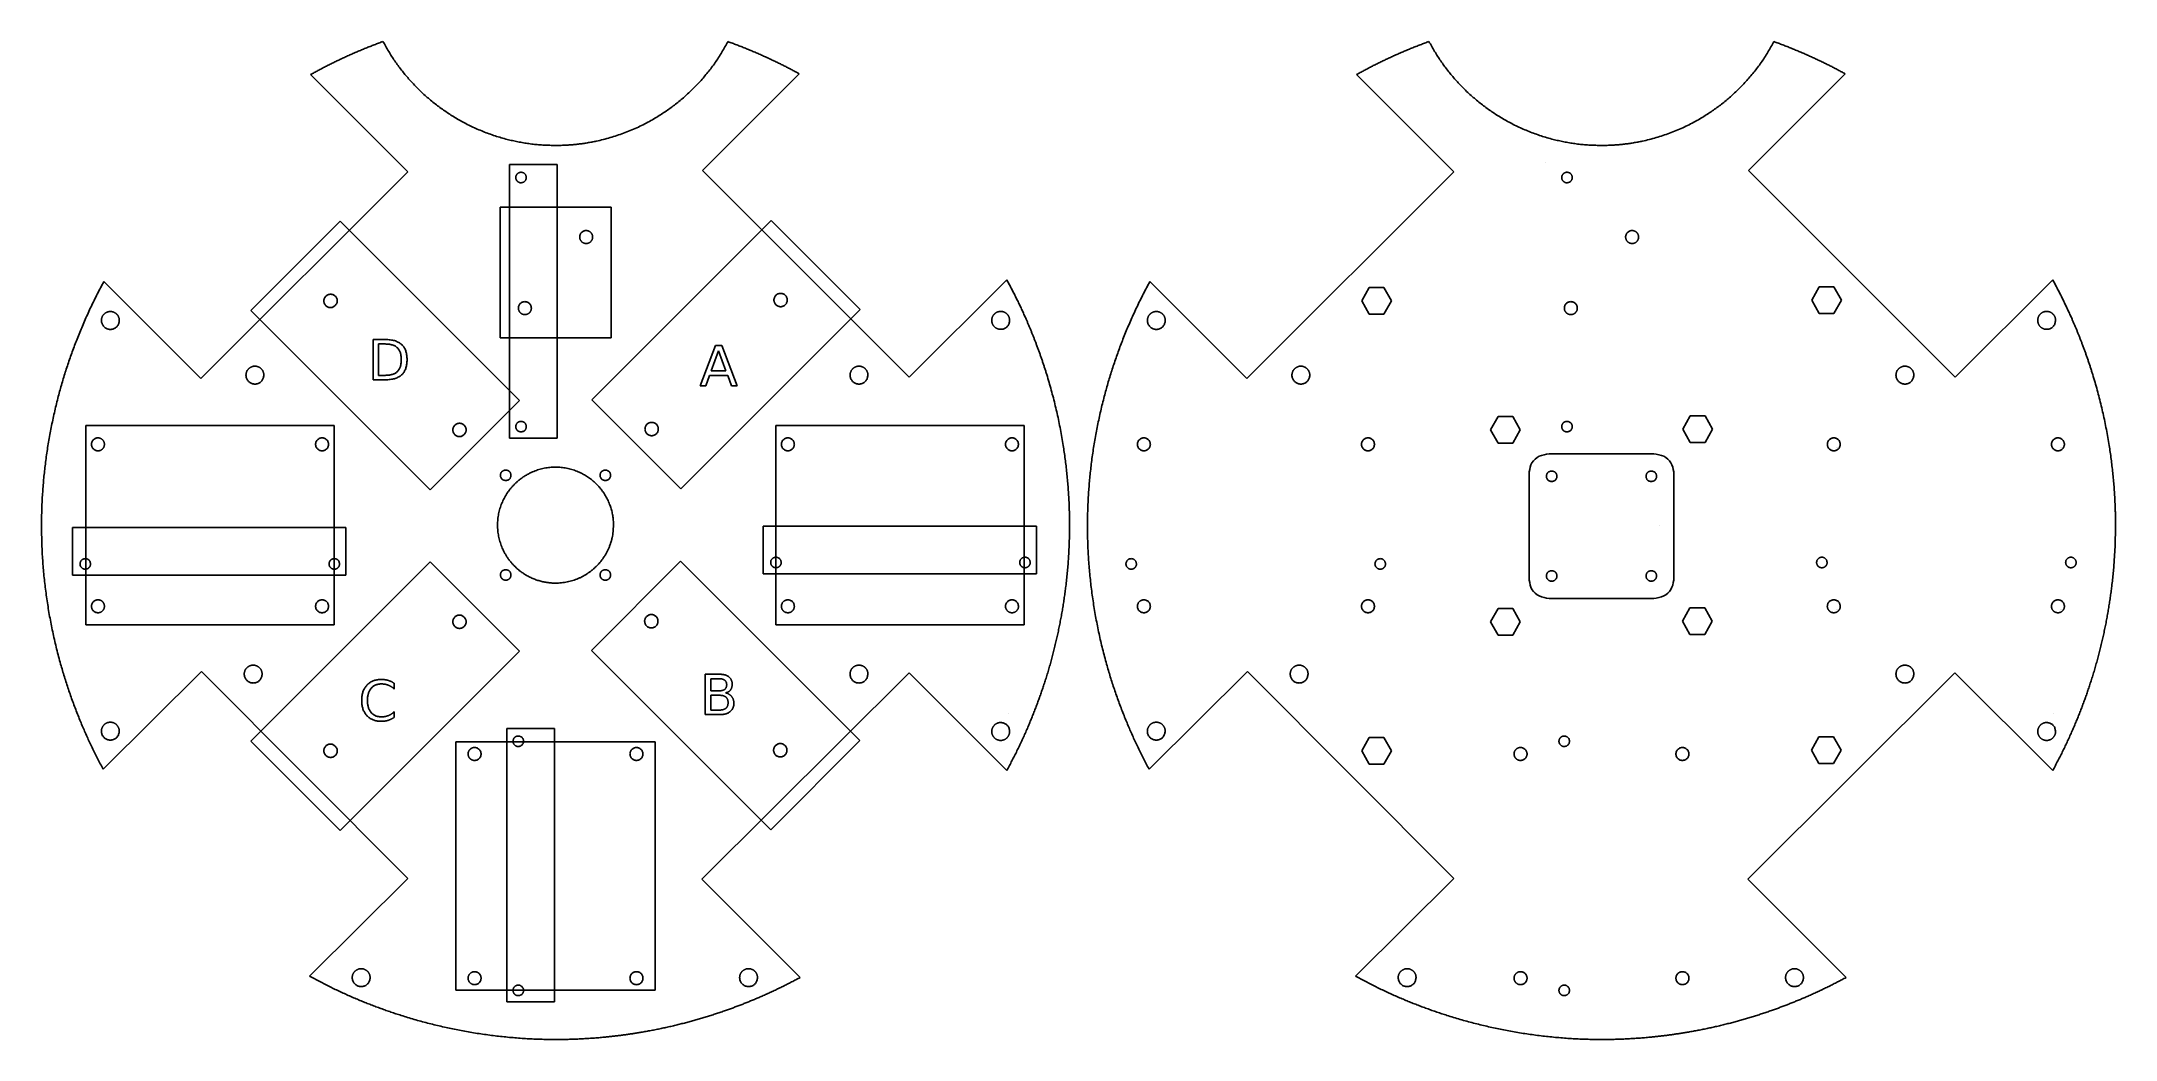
# Model space of a CAD drawing. Extents: x 0 to 423, y 0 to 204.
import ezdxf

# ---------------------------------------------------------------- set-up
doc = ezdxf.new("R2010")
doc.units = 0
doc.layers.add('Capa_1', color=7, linetype='CONTINUOUS')

msp = doc.modelspace()

# ---------------------------------------------------------------- linework, layer by layer
at = {"layer": 'Capa_1', "color": 7}
for p, q in [((69.805339, 203.663556), (69.805339, 203.663556)), ((283.165367, 203.663556), (283.165367, 203.663556)), ((55.029462, 196.92605), (74.852266, 177.103247)), ((134.974969, 177.373895), (154.691389, 197.090312)), ((268.389468, 196.92605), (288.212263, 177.103247)), ((348.334994, 177.373895), (368.051405, 197.090312)), ((307.00101, 179.012652), (307.00101, 179.012652)), ((74.852266, 177.103247), (32.675478, 134.926459)), ((97.963776, 174.847408), (97.963776, 174.847408)), ((177.151756, 135.197105), (134.974969, 177.373895)), ((288.212263, 177.103247), (246.035478, 134.926459)), ((390.511751, 135.197105), (348.334994, 177.373895)), ((112.573495, 163.786117), (112.573495, 163.786117)), ((325.933492, 163.786117), (325.933492, 163.786117)), ((325.933492, 163.786117), (325.933492, 163.786117)), ((32.675478, 134.926459), (12.874171, 154.727766)), ((197.039606, 155.084952), (177.151756, 135.197105)), ((246.035478, 134.926459), (226.234172, 154.727766)), ((269.446729, 150.759781), (270.958565, 153.483395)), ((270.958565, 153.483395), (273.982124, 153.483395)), ((273.982124, 153.483395), (275.493961, 150.759781)), ((361.252446, 150.939777), (362.764283, 153.663393)), ((362.764283, 153.663393), (365.78787, 153.663393)), ((365.78787, 153.663393), (367.299707, 150.939777)), ((410.39964, 155.084952), (390.511751, 135.197105)), ((60.071235, 149.798902), (60.071235, 149.798902)), ((100.073495, 149.286135), (100.073495, 149.286135)), ((149.955155, 149.978903), (149.955155, 149.978903)), ((270.958565, 148.036173), (269.446729, 150.759781)), ((275.493961, 150.759781), (273.982124, 148.036173)), ((313.433503, 149.286135), (313.433503, 149.286135)), ((313.433503, 149.286135), (313.433503, 149.286135)), ((362.764283, 148.216171), (361.252446, 150.939777)), ((365.78787, 148.216171), (362.764283, 148.216171)), ((367.299707, 150.939777), (365.78787, 148.216171)), ((15.956901, 145.036108), (15.956901, 145.036108)), ((197.299694, 145.036108), (197.299694, 145.036108)), ((229.316893, 145.036108), (229.316893, 145.036108)), ((229.316902, 145.036108), (229.316902, 145.036108)), ((273.982124, 148.036173), (270.958565, 148.036173)), ((410.65968, 145.036108), (410.65968, 145.036108)), ((410.65968, 145.036108), (410.65968, 145.036108)), ((295.751067, 124.455408), (297.262904, 127.179022)), ((297.262904, 127.179022), (300.286491, 127.179022)), ((300.286491, 127.179022), (301.798328, 124.455408)), ((334.948093, 124.635412), (336.45993, 127.359026)), ((334.948093, 124.635412), (336.45993, 127.359026)), ((336.45993, 127.359026), (339.483489, 127.359026)), ((336.45993, 127.359026), (339.483489, 127.359026)), ((339.483461, 127.359026), (340.995297, 124.635412)), ((339.483461, 127.359026), (340.995297, 124.635412)), ((86.375608, 123.494529), (86.375608, 123.494529)), ((97.963776, 124.047408), (97.963776, 124.047408)), ((123.650785, 123.674533), (123.650785, 123.674533)), ((297.262904, 121.7318), (295.751067, 124.455408)), ((301.798328, 124.455408), (300.286491, 121.7318)), ((336.45993, 121.911804), (334.948093, 124.635412)), ((336.45993, 121.911804), (334.948093, 124.635412)), ((340.995297, 124.635412), (339.483461, 121.911804)), ((340.995297, 124.635412), (339.483461, 121.911804)), ((12.983598, 121.509742), (12.983598, 121.509742)), ((58.703598, 121.509742), (58.703598, 121.509742)), ((153.718413, 121.509739), (153.718413, 121.509739)), ((199.438413, 121.509736), (199.438413, 121.509736)), ((226.343589, 121.509742), (226.343589, 121.509742)), ((226.343598, 121.509742), (226.343598, 121.509742)), ((226.531747, 121.509739), (226.531747, 121.509739)), ((272.063578, 121.509742), (272.063578, 121.509742)), ((272.063606, 121.509742), (272.063606, 121.509742)), ((272.251735, 121.509736), (272.251735, 121.509736)), ((300.286491, 121.7318), (297.262904, 121.7318)), ((307.711419, 119.57072), (329.008332, 119.57072)), ((307.711419, 119.57072), (307.711419, 119.57072)), ((339.483461, 121.911804), (336.459901, 121.911804)), ((339.483461, 121.911804), (336.459901, 121.911804)), ((366.325814, 120.945298), (366.325814, 120.945298)), ((366.325814, 120.945298), (366.325814, 120.945298)), ((366.513972, 120.945295), (366.513972, 120.945295)), ((412.045814, 120.945298), (412.045814, 120.945298)), ((412.045814, 120.945298), (412.045814, 120.945298)), ((412.233972, 120.945292), (412.233972, 120.945292)), ((303.624051, 93.797137), (303.624051, 115.872649)), ((333.0957, 115.872649), (333.0957, 93.797137)), ((94.839884, 114.120763), (94.839884, 114.120763)), ((115.159881, 114.120763), (115.159881, 114.120763)), ((308.19989, 114.120763), (308.19989, 114.120763)), ((328.51989, 114.120763), (328.51989, 114.120763)), ((116.823494, 105.034385), (116.823494, 105.034385)), ((330.183477, 105.034385), (330.183477, 105.034385)), ((151.033258, 97.420168), (151.033258, 97.420168)), ((201.833258, 97.420168), (201.833258, 97.420168)), ((223.846591, 97.420168), (223.846591, 97.420168)), ((10.148325, 97.125525), (10.148325, 97.125525)), ((60.948325, 97.125525), (60.948325, 97.125525)), ((94.839884, 93.800769), (94.839884, 93.800769)), ((115.159881, 93.800769), (115.159881, 93.800769)), ((308.19989, 93.800769), (308.19989, 93.800769)), ((328.51989, 93.800769), (328.51989, 93.800769)), ((363.828853, 96.855723), (363.828853, 96.855723)), ((329.008332, 90.099066), (307.711419, 90.099066)), ((12.983598, 88.489742), (12.983598, 88.489742)), ((58.703598, 88.489742), (58.703598, 88.489742)), ((86.375608, 86.292349), (86.375608, 86.292349)), ((123.579795, 86.39834), (123.579795, 86.39834)), ((153.718413, 88.48975), (153.718413, 88.48975)), ((199.438413, 88.489745), (199.438413, 88.489745)), ((226.343589, 88.489742), (226.343589, 88.489742)), ((226.343598, 88.489742), (226.343598, 88.489742)), ((226.531747, 88.48975), (226.531747, 88.48975)), ((272.063578, 88.489742), (272.063578, 88.489742)), ((272.063606, 88.489742), (272.063606, 88.489742)), ((272.251735, 88.489745), (272.251735, 88.489745)), ((295.751152, 85.331467), (297.262988, 88.05508)), ((297.262988, 82.607856), (295.751152, 85.331467)), ((297.262988, 88.05508), (300.286548, 88.05508)), ((300.28652, 88.05508), (301.798356, 85.331467)), ((301.798356, 85.331467), (300.28652, 82.607856)), ((334.877086, 85.437452), (336.388923, 88.161066)), ((336.388923, 82.713844), (334.877086, 85.437452)), ((336.388923, 88.161066), (339.412482, 88.161066)), ((339.412454, 88.161066), (340.92429, 85.437452)), ((340.92429, 85.437452), (339.412454, 82.713844)), ((366.325814, 87.925298), (366.325814, 87.925298)), ((366.325814, 87.925298), (366.325814, 87.925298)), ((366.513972, 87.925306), (366.513972, 87.925306)), ((412.045814, 87.925298), (412.045814, 87.925298)), ((412.045814, 87.925298), (412.045814, 87.925298)), ((412.233972, 87.9253), (412.233972, 87.9253)), ((300.28652, 82.607856), (297.26296, 82.607856)), ((339.412454, 82.713844), (336.388894, 82.713844)), ((12.714319, 55.273095), (32.759812, 75.212756)), ((32.759812, 75.212756), (74.895259, 32.994078)), ((134.843781, 32.812728), (177.107662, 74.902974)), ((177.107662, 74.902974), (197.053384, 55.000796)), ((226.074318, 55.273095), (246.119812, 75.212756)), ((246.119812, 75.212756), (288.255245, 32.994078)), ((348.203789, 32.812728), (390.467696, 74.902974)), ((390.467696, 74.902974), (410.413413, 55.000796)), ((15.956901, 63.672048), (15.956901, 63.672048)), ((197.299694, 66.674416), (197.299694, 66.674416)), ((229.316893, 63.672048), (229.316893, 63.672048)), ((229.316902, 63.672048), (229.316902, 63.672048)), ((410.65968, 66.674416), (410.65968, 66.674416)), ((410.65968, 66.674416), (410.65968, 66.674416)), ((60.071235, 59.987979), (60.071235, 59.987979)), ((97.40492, 59.885193), (97.40492, 59.885193)), ((149.884168, 60.09397), (149.884168, 60.09397)), ((269.446729, 59.027097), (270.958565, 61.75071)), ((270.958565, 61.75071), (273.982124, 61.75071)), ((273.982124, 61.75071), (275.493961, 59.027097)), ((361.181467, 59.133082), (362.693304, 61.856696)), ((362.693304, 61.856696), (365.716863, 61.856696)), ((365.716835, 61.856696), (367.228671, 59.133082)), ((88.490003, 57.043896), (88.490003, 57.043896)), ((121.509991, 57.043896), (121.509991, 57.043896)), ((270.958565, 56.303489), (269.446729, 59.027097)), ((273.982124, 56.303489), (270.958565, 56.303489)), ((275.493961, 59.027097), (273.982124, 56.303489)), ((301.850003, 57.043896), (301.850003, 57.043896)), ((334.870003, 57.043896), (334.870003, 57.043896)), ((362.693304, 56.409474), (361.181467, 59.133082)), ((365.716835, 56.409474), (362.693275, 56.409474)), ((367.228671, 59.133082), (365.716835, 56.409474)), ((74.895259, 32.994078), (54.835985, 13.040637)), ((154.901401, 12.798659), (134.843781, 32.812728)), ((288.255245, 32.994078), (268.195976, 13.040637)), ((368.261407, 12.798659), (348.203789, 32.812728)), ((88.489974, 11.323907), (88.489974, 11.323907)), ((97.40492, 9.085179), (97.40492, 9.085179)), ((121.509966, 11.323907), (121.509966, 11.323907)), ((301.849974, 11.323907), (301.849974, 11.323907)), ((334.869974, 11.323907), (334.869974, 11.323907))]:
    msp.add_line(p, q, dxfattribs=at)
at = {"layer": 'Capa_1', "color": 1}
for p, q in [((95.641164, 122.754641), (95.641164, 178.552419)), ((95.641164, 178.552419), (105.358941, 178.552419)), ((105.358941, 178.552419), (105.358941, 122.754641)), ((93.676276, 169.859729), (116.323498, 169.859729)), ((93.676276, 143.212507), (93.676276, 169.859729)), ((116.323498, 169.859729), (116.323498, 143.212507)), ((42.880092, 148.804833), (61.065306, 166.990048)), ((61.065306, 166.990048), (97.635298, 130.420054)), ((112.391092, 130.600055), (148.961084, 167.170044)), ((148.961084, 167.170044), (167.146295, 148.984829)), ((79.450083, 112.234842), (42.880092, 148.804833)), ((167.146295, 148.984829), (130.576307, 112.41484)), ((116.323498, 143.212507), (93.676276, 143.212507)), ((97.635298, 130.420054), (79.450083, 112.234842)), ((130.576307, 112.41484), (112.391092, 130.600055)), ((9.196376, 125.32334), (59.8436, 125.32334)), ((9.196376, 84.676121), (9.196376, 125.32334)), ((59.8436, 125.32334), (59.8436, 84.676121)), ((105.358941, 122.754641), (95.641164, 122.754641)), ((149.931197, 125.32334), (200.578419, 125.32334)), ((149.931197, 84.676121), (149.931197, 125.32334)), ((200.578419, 125.32334), (200.578419, 84.676121)), ((6.443315, 104.52069), (62.241092, 104.52069)), ((6.443315, 94.802912), (6.443315, 104.52069)), ((62.241092, 104.52069), (62.241092, 94.802912)), ((147.328247, 104.815332), (203.126025, 104.815332)), ((147.328247, 95.097555), (147.328247, 104.815332)), ((203.126025, 104.815332), (203.126025, 95.097555)), ((42.880092, 60.982056), (79.450086, 97.552047)), ((79.450086, 97.552047), (97.635298, 79.366832)), ((112.320091, 79.472832), (130.505308, 97.658047)), ((130.505308, 97.658047), (167.075297, 61.088056)), ((62.241092, 94.802912), (6.443315, 94.802912)), ((203.126025, 95.097555), (147.328247, 95.097555)), ((59.8436, 84.676121), (9.196376, 84.676121)), ((200.578419, 84.676121), (149.931197, 84.676121)), ((97.635298, 79.366832), (61.065306, 42.796841)), ((148.890085, 42.902841), (112.320091, 79.472832)), ((95.082307, 7.792432), (95.082307, 63.590204)), ((95.082307, 63.590204), (104.800085, 63.590204)), ((104.800085, 63.590204), (104.800085, 7.792432)), ((61.065306, 42.796841), (42.880092, 60.982056)), ((84.676365, 10.183899), (84.676365, 60.83112)), ((84.676365, 60.83112), (125.323587, 60.83112)), ((125.323587, 60.83112), (125.323587, 10.183899)), ((167.075297, 61.088056), (148.890085, 42.902841)), ((125.323587, 10.183899), (84.676365, 10.183899)), ((104.800085, 7.792432), (95.082307, 7.792432))]:
    msp.add_line(p, q, dxfattribs=at)
at = {"layer": 'Capa_1', "color": 5}
for p, q in [((67.790044, 142.892983), (70.077588, 142.892983)), ((67.790044, 134.663341), (67.790044, 142.892983)), ((67.790044, 142.892983), (67.790044, 142.892983)), ((68.903498, 141.977968), (68.903498, 135.578359)), ((70.248465, 141.977968), (68.903498, 141.977968)), ((68.903498, 141.977968), (68.903498, 141.977968)), ((134.486772, 133.445115), (137.628699, 141.674757)), ((138.257086, 140.577841), (136.746754, 136.482311)), ((137.628699, 141.674757), (138.890983, 141.674757)), ((137.628699, 141.674757), (137.628699, 141.674757)), ((139.772927, 136.482311), (138.257086, 140.577841)), ((138.257086, 140.577841), (138.257086, 140.577841)), ((138.890983, 141.674757), (142.027397, 133.445115)), ((68.903498, 135.578359), (70.248465, 135.578359)), ((136.410515, 135.556269), (135.660862, 133.445115)), ((140.120193, 135.556269), (136.410515, 135.556269)), ((136.746754, 136.482311), (139.772927, 136.482311)), ((140.869846, 133.445115), (140.120193, 135.556269)), ((70.077588, 134.663341), (67.790044, 134.663341)), ((135.660862, 133.445115), (134.486772, 133.445115)), ((142.027397, 133.445115), (140.869846, 133.445115)), ((72.101039, 72.783514), (72.101039, 71.609427)), ((72.101039, 72.783514), (72.101039, 72.783514)), ((135.537378, 74.635639), (138.381648, 74.635639)), ((135.537378, 66.405994), (135.537378, 74.635639)), ((135.537378, 74.635639), (135.537378, 74.635639)), ((136.650833, 73.720621), (136.650833, 71.240153)), ((138.298965, 73.720621), (136.650833, 73.720621)), ((136.650833, 73.720621), (136.650833, 73.720621)), ((136.650833, 71.240153), (138.298965, 71.240153)), ((136.650833, 70.336159), (136.650833, 67.321012)), ((138.436771, 70.336159), (136.650833, 70.336159)), ((136.650833, 70.336159), (136.650833, 70.336159)), ((72.101039, 66.98473), (72.101039, 65.821664)), ((138.491892, 66.405994), (135.537378, 66.405994)), ((136.650833, 67.321012), (138.436771, 67.321012))]:
    msp.add_line(p, q, dxfattribs=at)
at = {"layer": 'Capa_1', "color": 7}
for points, knots in [([(69.805339, 203.663556), (69.510514, 203.553223), (68.920875, 203.332562), (68.0377, 202.998208), (67.157205, 202.657174), (66.280753, 202.306133), (65.40807, 201.94604), (64.538825, 201.577816), (63.672721, 201.202406), (62.80996, 200.819539), (61.975568, 200.440237), (61.16938, 200.065021), (60.390974, 199.694922), (59.61546, 199.318656), (58.842775, 198.93649), (58.073347, 198.547723), (57.307573, 198.151644), (56.545903, 197.747551), (55.786976, 197.338124), (55.28197, 197.06341), (55.029462, 196.92605)], [0, 0, 0, 0, 0.944383, 1.888725, 2.833029, 3.777032, 4.72108, 5.665152, 6.60906, 7.552942, 8.496808, 9.358696, 10.220595, 11.082512, 11.944591, 12.806652, 13.668679, 14.530969, 15.39329, 16.25564, 16.25564, 16.25564, 16.25564]), ([(104.999884, 182.45665), (104.616644, 182.466483), (103.850327, 182.486146), (102.701485, 182.529626), (101.558003, 182.600866), (100.421571, 182.713312), (99.293029, 182.862664), (98.172202, 183.045053), (97.059599, 183.256494), (95.956215, 183.497474), (94.804899, 183.782986), (93.608138, 184.11957), (92.368826, 184.512636), (91.14468, 184.945435), (89.936915, 185.417034), (88.746746, 185.926763), (87.574501, 186.474458), (86.421395, 187.059552), (85.288565, 187.68128), (84.20123, 188.324667), (83.158912, 188.986291), (82.160903, 189.662919), (81.183157, 190.369861), (80.226642, 191.106597), (79.292218, 191.872464), (78.380126, 192.667285), (77.491311, 193.490435), (76.626919, 194.341415), (75.805202, 195.20174), (75.025372, 196.06914), (74.285466, 196.940706), (73.567857, 197.834813), (72.872597, 198.750312), (72.20355, 199.688646), (71.564149, 200.651838), (70.958706, 201.641183), (70.375858, 202.648692), (69.99554, 203.325218), (69.805339, 203.663556)], [0, 0, 0, 0, 1.150095, 2.299699, 3.448835, 4.586602, 5.7249, 6.863436, 7.99287, 9.122057, 10.251177, 11.550968, 12.850927, 14.150939, 15.445483, 16.739972, 18.034447, 19.326444, 20.618454, 21.910452, 23.11605, 24.32162, 25.52717, 26.735136, 27.943124, 29.151158, 30.36403, 31.57686, 32.789559, 33.932542, 35.075613, 36.218946, 37.37154, 38.523883, 39.675672, 40.839074, 42.002964, 43.167364, 43.167364, 43.167364, 43.167364]), ([(140.189467, 203.642059), (139.983242, 203.277444), (139.570898, 202.5484), (138.938007, 201.463377), (138.27885, 200.399562), (137.580301, 199.366393), (136.847481, 198.362384), (136.084397, 197.385164), (135.295587, 196.433084), (134.481201, 195.507548), (133.652091, 194.621566), (132.809659, 193.775235), (131.956321, 192.967598), (131.080466, 192.186412), (130.183148, 191.432098), (129.265225, 190.705227), (128.326924, 190.005977), (127.369023, 189.334952), (126.39238, 188.692621), (125.31979, 188.031347), (124.146943, 187.360183), (122.869972, 186.689431), (121.568397, 186.064681), (120.243821, 185.487026), (118.897941, 184.957262), (117.531147, 184.475647), (116.145138, 184.043146), (114.741709, 183.660936), (113.497147, 183.37075), (112.417658, 183.153382), (111.507189, 182.991687), (110.591114, 182.849962), (109.669961, 182.727834), (108.744008, 182.627927), (107.813151, 182.552812), (106.877863, 182.505281), (105.939067, 182.476298), (105.312975, 182.4632), (104.999884, 182.45665)], [0, 0, 0, 0, 1.256679, 2.512717, 3.768138, 5.010334, 6.253227, 7.496443, 8.729344, 9.961907, 11.194334, 12.369008, 13.543789, 14.718609, 15.889344, 17.060037, 18.230701, 19.39943, 20.568188, 21.737014, 23.179068, 24.6212, 26.063327, 27.509368, 28.955416, 30.401547, 31.855917, 33.310209, 34.764218, 35.688818, 36.613408, 37.538121, 38.469522, 39.400807, 40.331805, 41.270762, 42.209972, 43.149447, 43.149447, 43.149447, 43.149447]), ([(154.691389, 197.090312), (154.449854, 197.220231), (153.966792, 197.480066), (153.240919, 197.867406), (152.512569, 198.249876), (151.780514, 198.62504), (151.045154, 198.993532), (150.306852, 199.356008), (149.565988, 199.713104), (148.822505, 200.06458), (148.038575, 200.427685), (147.213614, 200.801048), (146.347277, 201.18375), (145.477589, 201.558938), (144.604755, 201.926882), (143.728478, 202.286635), (142.848425, 202.637263), (141.964326, 202.977811), (141.077541, 203.311627), (140.485496, 203.531913), (140.189467, 203.642059)], [0, 0, 0, 0, 0.822777, 1.645528, 2.468254, 3.290739, 4.113254, 4.935786, 5.758167, 6.580533, 7.402889, 8.349958, 9.297045, 10.244155, 11.191422, 12.138664, 13.085859, 14.033349, 14.980877, 15.928445, 15.928445, 15.928445, 15.928445]), ([(283.165367, 203.663556), (282.870535, 203.553223), (282.280889, 203.332564), (281.397714, 202.99821), (280.517227, 202.657169), (279.640777, 202.306133), (278.768093, 201.94604), (277.898844, 201.577812), (277.032732, 201.202408), (276.169964, 200.81954), (275.335567, 200.440235), (274.529371, 200.065025), (273.750963, 199.69492), (272.975448, 199.31866), (272.202772, 198.936487), (271.43335, 198.547723), (270.667579, 198.151641), (269.905904, 197.747551), (269.146966, 197.338123), (268.641951, 197.06341), (268.38944, 196.92605)], [0, 0, 0, 0, 0.944401, 1.888744, 2.833029, 3.777036, 4.721087, 5.665157, 6.609077, 7.552965, 8.496834, 9.358732, 10.220631, 11.082551, 11.944621, 12.806675, 13.668698, 14.530994, 15.393324, 16.255686, 16.255686, 16.255686, 16.255686]), ([(318.359918, 182.45665), (317.976677, 182.466483), (317.210354, 182.486147), (316.061501, 182.529625), (314.918007, 182.600865), (313.781574, 182.713311), (312.65304, 182.862663), (311.532218, 183.045056), (310.419616, 183.256491), (309.316226, 183.497477), (308.164905, 183.782983), (306.968141, 184.119572), (305.728824, 184.51264), (304.504673, 184.945429), (303.296907, 185.417037), (302.106734, 185.926769), (300.934469, 186.474447), (299.781359, 187.059551), (298.648535, 187.681276), (297.561213, 188.324675), (296.518892, 188.986285), (295.52089, 189.662919), (294.543153, 190.369865), (293.586637, 191.106598), (292.65221, 191.872461), (291.740123, 192.667294), (290.851286, 193.490428), (289.98689, 194.341416), (289.165174, 195.201741), (288.385349, 196.069143), (287.645439, 196.940706), (286.927826, 197.834813), (286.232563, 198.750311), (285.563519, 199.688644), (284.924137, 200.651845), (284.318684, 201.641182), (283.735833, 202.648692), (283.355513, 203.325219), (283.165311, 203.663556)], [0, 0, 0, 0, 1.150097, 2.29972, 3.448868, 4.586638, 5.724923, 6.863444, 7.992892, 9.122074, 10.251208, 11.550999, 12.850959, 14.150985, 15.44552, 16.740012, 18.034512, 19.326512, 20.618516, 21.9105, 23.116105, 24.321667, 25.527208, 26.735177, 27.943167, 29.151197, 30.364086, 31.576918, 32.789618, 33.932596, 35.075669, 36.219005, 37.371601, 38.523942, 39.675721, 40.839128, 42.00302, 43.167421, 43.167421, 43.167421, 43.167421]), ([(353.549501, 203.642059), (353.343273, 203.277444), (352.930923, 202.5484), (352.298023, 201.463374), (351.638841, 200.399571), (350.940308, 199.366392), (350.207496, 198.362389), (349.444444, 197.385148), (348.655601, 196.433094), (347.841221, 195.507541), (347.01209, 194.621581), (346.169686, 193.775226), (345.316347, 192.967593), (344.440478, 192.186416), (343.543154, 191.432099), (342.625227, 190.705227), (341.686923, 190.00598), (340.729025, 189.334951), (339.752381, 188.69262), (338.679788, 188.031349), (337.506941, 187.360181), (336.229969, 186.689428), (334.928394, 186.064688), (333.603828, 185.487019), (332.257946, 184.95726), (330.891152, 184.475654), (329.505155, 184.043143), (328.101738, 183.660935), (326.857178, 183.370751), (325.777687, 183.153382), (324.867212, 182.991687), (323.951133, 182.849963), (323.029979, 182.727834), (322.104033, 182.627928), (321.173181, 182.552811), (320.237896, 182.505281), (319.2991, 182.476298), (318.673008, 182.4632), (318.359918, 182.45665)], [0, 0, 0, 0, 1.256684, 2.512727, 3.768159, 5.010349, 6.253234, 7.496435, 8.72935, 9.961915, 11.194354, 12.369009, 13.543789, 14.718622, 15.889361, 17.060057, 18.230724, 19.399447, 20.568207, 21.737038, 23.179091, 24.621223, 26.063356, 27.509378, 28.95543, 30.401574, 31.855919, 33.310198, 34.764209, 35.68881, 36.613404, 37.538129, 38.469528, 39.400807, 40.331791, 41.270753, 42.209963, 43.149436, 43.149436, 43.149436, 43.149436]), ([(368.051377, 197.090312), (367.809843, 197.220231), (367.326783, 197.480066), (366.600911, 197.867406), (365.87256, 198.249873), (365.140507, 198.625038), (364.405153, 198.993531), (363.666856, 199.356011), (362.925994, 199.713102), (362.18252, 200.064578), (361.398601, 200.427691), (360.573635, 200.801048), (359.70729, 201.183747), (358.837606, 201.558933), (357.964786, 201.926885), (357.088517, 202.286637), (356.208464, 202.637262), (355.324362, 202.97781), (354.437578, 203.311626), (353.845531, 203.531913), (353.549501, 203.642059)], [0, 0, 0, 0, 0.822775, 1.645524, 2.468251, 3.290736, 4.113246, 4.935771, 5.758153, 6.58051, 7.40285, 8.349927, 9.297026, 10.244134, 11.19138, 12.138616, 13.085816, 14.033304, 14.980833, 15.928404, 15.928404, 15.928404, 15.928404]), ([(97.963776, 174.847408), (97.932483, 174.849794), (97.87002, 174.854556), (97.776791, 174.86509), (97.684916, 174.882459), (97.595674, 174.909898), (97.509627, 174.946011), (97.426814, 174.989842), (97.347698, 175.04041), (97.273016, 175.097537), (97.203604, 175.160881), (97.140099, 175.23018), (97.082892, 175.304823), (97.032544, 175.383971), (96.989418, 175.46697), (96.953727, 175.553126), (96.92554, 175.642287), (96.905207, 175.733833), (96.892902, 175.827064), (96.888769, 175.921018), (96.8929, 176.014971), (96.905203, 176.108205), (96.925545, 176.199754), (96.953732, 176.288923), (96.989416, 176.375081), (97.032539, 176.458063), (97.082902, 176.537173), (97.140124, 176.611798), (97.203634, 176.681155), (97.272984, 176.744672), (97.347609, 176.801899), (97.426733, 176.852254), (97.509738, 176.895353), (97.5959, 176.931024), (97.685028, 176.959225), (97.776511, 176.979629), (97.869748, 176.991988), (97.99526, 176.997392), (98.152771, 176.98299), (98.33611, 176.933462), (98.506745, 176.853834), (98.658888, 176.746391), (98.789131, 176.616094), (98.896544, 176.463998), (98.976313, 176.293516), (99.025918, 176.110148), (99.043084, 175.921166), (99.025985, 175.73231), (98.976172, 175.549003), (98.89614, 175.377804), (98.789377, 175.223762), (98.659976, 175.092191), (98.50777, 174.987258), (98.334922, 174.918772), (98.151456, 174.876665), (98.02667, 174.857212), (97.963776, 174.847408)], [0, 0, 0, 0, 0.09415, 0.187928, 0.281349, 0.374205, 0.467463, 0.560902, 0.654961, 0.748834, 0.842636, 0.936508, 1.030449, 1.124407, 1.217564, 1.3107, 1.403828, 1.497743, 1.591668, 1.685592, 1.779515, 1.873439, 1.967359, 2.060499, 2.15364, 2.24678, 2.340698, 2.43462, 2.528541, 2.622462, 2.716385, 2.810308, 2.903463, 2.996612, 3.089725, 3.183566, 3.277449, 3.371503, 3.560028, 3.749292, 3.938547, 4.121929, 4.305256, 4.488608, 4.677755, 4.866948, 5.055706, 5.244028, 5.432801, 5.622752, 5.808203, 5.992436, 6.173577, 6.358511, 6.546414, 6.737356, 6.737356, 6.737356, 6.737356]), ([(311.323807, 174.847408), (311.292514, 174.849794), (311.23005, 174.854556), (311.13682, 174.86509), (311.044943, 174.882458), (310.955701, 174.909899), (310.869656, 174.946011), (310.786844, 174.989844), (310.707727, 175.04041), (310.633043, 175.097537), (310.563626, 175.16088), (310.500124, 175.23018), (310.442921, 175.304821), (310.392586, 175.383976), (310.349447, 175.466968), (310.31376, 175.553127), (310.285543, 175.642278), (310.265305, 175.733843), (310.252952, 175.827062), (310.248794, 175.921018), (310.252937, 176.014972), (310.265254, 176.1082), (310.285545, 176.199765), (310.313808, 176.288911), (310.349458, 176.375083), (310.392577, 176.458062), (310.442928, 176.537174), (310.500145, 176.6118), (310.563657, 176.681155), (310.633009, 176.744672), (310.707636, 176.8019), (310.786764, 176.852254), (310.869771, 176.895352), (310.955931, 176.931021), (311.045053, 176.959226), (311.136532, 176.979629), (311.229772, 176.991989), (311.355287, 176.997391), (311.512801, 176.98299), (311.69614, 176.933462), (311.866776, 176.853835), (312.018916, 176.74639), (312.149159, 176.616095), (312.256564, 176.463995), (312.336346, 176.293519), (312.385946, 176.110147), (312.403115, 175.921166), (312.386023, 175.73231), (312.33621, 175.549), (312.25616, 175.377808), (312.149403, 175.223761), (312.020002, 175.092193), (311.8678, 174.987256), (311.694952, 174.918773), (311.511486, 174.876665), (311.386701, 174.857212), (311.323807, 174.847408)], [0, 0, 0, 0, 0.09415, 0.18793, 0.281354, 0.374209, 0.467467, 0.560903, 0.654963, 0.748838, 0.842643, 0.936514, 1.030451, 1.124405, 1.217565, 1.310702, 1.403832, 1.497736, 1.591663, 1.685588, 1.779512, 1.873436, 1.967352, 2.060504, 2.15364, 2.246775, 2.340687, 2.434607, 2.528528, 2.622452, 2.716375, 2.810303, 2.90346, 2.996609, 3.089711, 3.183548, 3.277434, 3.371497, 3.560021, 3.749286, 3.938541, 4.121922, 4.305247, 4.488597, 4.677747, 4.866939, 5.055698, 5.244019, 5.432792, 5.622749, 5.808199, 5.992431, 6.173568, 6.358503, 6.546405, 6.737346, 6.737346, 6.737346, 6.737346]), ([(112.573495, 163.786117), (112.570555, 163.747538), (112.564686, 163.67053), (112.551699, 163.555593), (112.530276, 163.442329), (112.496469, 163.332298), (112.451933, 163.226219), (112.397885, 163.124127), (112.335548, 163.026585), (112.265117, 162.934515), (112.187025, 162.848938), (112.101586, 162.770648), (112.009562, 162.700122), (111.911982, 162.638053), (111.809658, 162.584883), (111.703442, 162.540882), (111.593519, 162.506134), (111.480657, 162.481068), (111.365716, 162.465894), (111.249885, 162.460799), (111.134055, 162.465897), (111.019115, 162.481073), (110.906247, 162.506134), (110.796313, 162.540879), (110.690094, 162.584876), (110.58779, 162.638043), (110.490258, 162.700133), (110.398255, 162.770679), (110.312749, 162.848978), (110.234441, 162.934475), (110.163891, 163.026477), (110.10181, 163.124024), (110.048675, 163.226356), (110.004696, 163.332579), (109.969931, 163.442463), (109.944758, 163.555245), (109.929531, 163.670194), (109.922853, 163.824935), (109.940779, 164.019102), (110.001742, 164.245139), (110.099856, 164.455528), (110.232255, 164.643132), (110.392868, 164.803748), (110.580479, 164.936143), (110.790857, 165.034281), (111.016888, 165.095314), (111.211069, 165.113138), (111.36581, 165.106472), (111.480758, 165.091238), (111.593534, 165.066074), (111.703405, 165.031301), (111.809627, 164.987319), (111.91198, 164.93418), (112.009572, 164.872115), (112.101592, 164.801584), (112.187018, 164.723286), (112.265108, 164.63771), (112.335542, 164.545643), (112.397884, 164.448105), (112.451928, 164.346012), (112.496459, 164.239931), (112.530277, 164.129905), (112.551685, 164.016638), (112.564689, 163.901704), (112.570556, 163.824697), (112.573495, 163.786117)], [0, 0, 0, 0, 0.116072, 0.231686, 0.346859, 0.461337, 0.576313, 0.691511, 0.807471, 0.923202, 1.038848, 1.154577, 1.270393, 1.386231, 1.501078, 1.6159, 1.730712, 1.846495, 1.96229, 2.078086, 2.193878, 2.309671, 2.425459, 2.540286, 2.655115, 2.769945, 2.885732, 3.001526, 3.117317, 3.233105, 3.348897, 3.464691, 3.579536, 3.694375, 3.809169, 3.924864, 4.040609, 4.156562, 4.388988, 4.62231, 4.855622, 5.081705, 5.307715, 5.533798, 5.767119, 6.000447, 6.232874, 6.34883, 6.464577, 6.580263, 6.695042, 6.809875, 6.92474, 7.040583, 7.156395, 7.272121, 7.387765, 7.503495, 7.619454, 7.734652, 7.849628, 7.964106, 8.079277, 8.194891, 8.310962, 8.310962, 8.310962, 8.310962]), ([(325.933492, 163.786117), (325.930561, 163.747537), (325.924711, 163.670525), (325.911625, 163.555604), (325.890305, 163.442327), (325.856525, 163.332287), (325.811946, 163.226228), (325.757918, 163.124122), (325.695567, 163.026585), (325.62513, 162.934516), (325.547033, 162.84894), (325.461598, 162.770647), (325.369568, 162.700112), (325.271968, 162.63807), (325.169657, 162.584875), (325.063442, 162.540883), (324.953516, 162.506133), (324.840648, 162.481068), (324.725704, 162.465895), (324.609872, 162.460799), (324.494042, 162.465897), (324.379099, 162.481075), (324.266226, 162.506131), (324.156292, 162.540881), (324.050076, 162.58487), (323.947781, 162.638056), (323.850234, 162.700124), (323.758228, 162.770684), (323.672708, 162.848969), (323.594415, 162.934484), (323.523848, 163.026476), (323.46175, 163.124017), (323.408635, 163.22636), (323.36465, 163.332579), (323.32988, 163.442461), (323.304722, 163.555245), (323.289503, 163.670196), (323.28287, 163.824922), (323.300379, 164.019138), (323.361641, 164.24515), (323.459866, 164.455491), (323.592223, 164.643143), (323.752845, 164.803741), (323.940442, 164.936149), (324.150823, 165.03428), (324.376852, 165.095312), (324.571032, 165.113138), (324.725771, 165.106471), (324.840723, 165.091238), (324.953507, 165.066073), (325.063381, 165.031305), (325.169596, 164.987321), (325.271936, 164.934169), (325.369541, 164.87212), (325.461571, 164.801585), (325.547003, 164.723288), (325.625093, 164.637712), (325.695519, 164.545642), (325.757858, 164.448104), (325.811908, 164.346012), (325.856435, 164.239929), (325.890277, 164.129909), (325.911656, 164.016636), (325.924668, 163.901705), (325.930528, 163.824697), (325.933464, 163.786117)], [0, 0, 0, 0, 0.116071, 0.231691, 0.346852, 0.461322, 0.576307, 0.691503, 0.807467, 0.923203, 1.038851, 1.154577, 1.270397, 1.386261, 1.501085, 1.615908, 1.730725, 1.846512, 1.962314, 2.07811, 2.193899, 2.309695, 2.425494, 2.540316, 2.655145, 2.769959, 2.885766, 3.001561, 3.11736, 3.233142, 3.348943, 3.464744, 3.579583, 3.694422, 3.809217, 3.924909, 4.040653, 4.156606, 4.38901, 4.622368, 4.855735, 5.081806, 5.307816, 5.533886, 5.767211, 6.000544, 6.232959, 6.348918, 6.464669, 6.580362, 6.695151, 6.809971, 6.924819, 7.040679, 7.1565, 7.27223, 7.387874, 7.503599, 7.619556, 7.734756, 7.849733, 7.964214, 8.079382, 8.194996, 8.311066, 8.311066, 8.311066, 8.311066]), ([(325.933492, 163.786117), (325.930561, 163.747537), (325.924711, 163.670525), (325.911625, 163.555604), (325.890305, 163.442327), (325.856525, 163.332287), (325.811946, 163.226228), (325.757918, 163.124122), (325.695567, 163.026585), (325.62513, 162.934516), (325.547033, 162.84894), (325.461598, 162.770647), (325.369568, 162.700112), (325.271968, 162.63807), (325.169657, 162.584875), (325.063442, 162.540883), (324.953516, 162.506133), (324.840648, 162.481068), (324.725704, 162.465895), (324.609872, 162.460799), (324.494042, 162.465897), (324.379099, 162.481075), (324.266226, 162.506131), (324.156292, 162.540881), (324.050076, 162.58487), (323.947781, 162.638056), (323.850234, 162.700124), (323.758228, 162.770684), (323.672708, 162.848969), (323.594415, 162.934484), (323.523848, 163.026476), (323.46175, 163.124017), (323.408635, 163.22636), (323.36465, 163.332579), (323.32988, 163.442461), (323.304722, 163.555245), (323.289503, 163.670196), (323.28287, 163.824922), (323.300379, 164.019138), (323.361641, 164.24515), (323.459866, 164.455491), (323.592223, 164.643143), (323.752845, 164.803741), (323.940442, 164.936149), (324.150823, 165.03428), (324.376852, 165.095312), (324.571032, 165.113138), (324.725771, 165.106471), (324.840723, 165.091238), (324.953507, 165.066073), (325.063381, 165.031305), (325.169596, 164.987321), (325.271936, 164.934169), (325.369541, 164.87212), (325.461571, 164.801585), (325.547003, 164.723288), (325.625093, 164.637712), (325.695519, 164.545642), (325.757858, 164.448104), (325.811908, 164.346012), (325.856435, 164.239929), (325.890277, 164.129909), (325.911656, 164.016636), (325.924668, 163.901705), (325.930528, 163.824697), (325.933464, 163.786117)], [0, 0, 0, 0, 0.116071, 0.231691, 0.346852, 0.461322, 0.576307, 0.691503, 0.807467, 0.923203, 1.038851, 1.154577, 1.270397, 1.386261, 1.501085, 1.615908, 1.730725, 1.846512, 1.962314, 2.07811, 2.193899, 2.309695, 2.425494, 2.540316, 2.655145, 2.769959, 2.885766, 3.001561, 3.11736, 3.233142, 3.348943, 3.464744, 3.579583, 3.694422, 3.809217, 3.924909, 4.040653, 4.156606, 4.38901, 4.622368, 4.855735, 5.081806, 5.307816, 5.533886, 5.767211, 6.000544, 6.232959, 6.348918, 6.464669, 6.580362, 6.695151, 6.809971, 6.924819, 7.040679, 7.1565, 7.27223, 7.387874, 7.503599, 7.619556, 7.734756, 7.849733, 7.964214, 8.079382, 8.194996, 8.311066, 8.311066, 8.311066, 8.311066]), ([(12.874171, 154.727766), (12.649152, 154.301823), (12.199135, 153.449978), (11.531589, 152.168348), (10.879501, 150.879969), (10.250434, 149.581284), (9.642467, 148.273633), (9.053595, 146.958113), (8.481885, 145.635957), (7.92796, 144.307191), (7.400962, 142.993045), (6.900479, 141.693941), (6.425405, 140.410554), (5.967292, 139.1214), (5.526067, 137.826764), (5.101827, 136.526859), (4.694618, 135.221729), (4.304542, 133.911582), (3.931639, 132.596645), (3.562573, 131.227502), (3.199725, 129.803761), (2.845627, 128.325097), (2.512973, 126.841256), (2.201865, 125.352545), (1.912328, 123.85928), (1.644339, 122.361543), (1.397936, 120.859654), (1.17336, 119.353914), (0.975067, 117.876099), (0.801698, 116.426708), (0.651163, 115.006229), (0.519111, 113.583057), (0.40502, 112.157499), (0.311145, 110.729706), (0.239728, 109.299677), (0.193065, 107.867659), (0.16294, 106.434158), (0.148379, 105.478355), (0.141098, 105.000431)], [0, 0, 0, 0, 1.445181, 2.890222, 4.335126, 5.777017, 7.219064, 8.661185, 10.100807, 11.540351, 12.979862, 14.348298, 15.716758, 17.085227, 18.452577, 19.819919, 21.187256, 22.554002, 23.920753, 25.287511, 26.807926, 28.328347, 29.848765, 31.369782, 32.890801, 34.411832, 35.934194, 37.456544, 38.978857, 40.407205, 41.835579, 43.264027, 44.694949, 46.1258, 47.556499, 48.990168, 50.423969, 51.857907, 51.857907, 51.857907, 51.857907]), ([(209.858667, 105.000431), (209.858012, 105.136221), (209.856702, 105.407801), (209.854092, 105.815166), (209.850111, 106.222424), (209.844135, 106.629563), (209.836311, 107.036577), (209.826854, 107.443467), (209.815929, 107.850229), (209.803496, 108.256858), (209.777964, 108.998632), (209.73152, 110.075291), (209.651497, 111.486105), (209.552512, 112.894906), (209.434673, 114.301421), (209.298024, 115.705394), (209.142577, 117.106773), (208.968368, 118.505313), (208.775469, 119.900773), (208.551789, 121.372811), (208.293459, 122.920567), (207.996376, 124.54296), (207.673875, 126.160198), (207.326039, 127.771876), (206.95298, 129.377607), (206.554721, 130.977293), (206.131356, 132.570534), (205.683006, 134.156913), (205.29777, 135.442435), (204.989308, 136.430861), (204.767321, 137.125184), (204.540484, 137.818025), (204.308811, 138.509356), (204.072306, 139.199143), (203.830974, 139.887375), (203.58482, 140.574018), (203.333857, 141.259037), (203.087297, 141.917814), (202.845729, 142.550536), (202.60971, 143.157386), (202.369876, 143.762878), (202.126231, 144.366986), (201.878791, 144.969689), (201.627564, 145.570987), (201.372571, 146.17086), (201.113781, 146.769268), (200.810489, 147.458621), (200.460336, 148.237855), (200.060862, 149.105795), (199.653629, 149.970611), (199.238911, 150.832342), (198.815848, 151.690465), (198.383561, 152.5445), (197.94119, 153.393893), (197.492037, 154.240283), (197.190419, 154.803392), (197.039606, 155.084952)], [0, 0, 0, 0, 0.407376, 0.814749, 1.222119, 1.629204, 2.036293, 2.443384, 2.850201, 3.257017, 3.663836, 5.076837, 6.489888, 7.902954, 9.313531, 10.724092, 12.134647, 13.543325, 14.95201, 16.360708, 18.010002, 19.659308, 21.308613, 22.957037, 24.605462, 26.253903, 27.902383, 29.550851, 31.199262, 31.928211, 32.657149, 33.386084, 34.115282, 34.844481, 35.573681, 36.303219, 37.032757, 37.762293, 38.41342, 39.064547, 39.715674, 40.367189, 41.018705, 41.670222, 42.322187, 42.974152, 43.626116, 44.581544, 45.536986, 46.492452, 47.44921, 48.405945, 49.362633, 50.320772, 51.27895, 52.23717, 52.23717, 52.23717, 52.23717]), ([(226.234172, 154.727766), (226.009152, 154.301823), (225.559136, 153.449978), (224.89159, 152.168348), (224.239499, 150.87997), (223.610435, 149.581283), (223.002466, 148.273633), (222.413595, 146.958113), (221.841885, 145.635957), (221.287959, 144.30719), (220.760963, 142.993043), (220.260478, 141.69394), (219.785405, 140.410555), (219.327291, 139.121402), (218.886067, 137.826765), (218.461827, 136.526859), (218.054618, 135.221729), (217.664541, 133.911583), (217.291639, 132.596646), (216.922572, 131.227502), (216.559725, 129.803761), (216.205627, 128.325097), (215.872973, 126.841255), (215.561865, 125.352544), (215.272328, 123.85928), (215.004338, 122.361544), (214.757936, 120.859655), (214.53336, 119.353916), (214.335067, 117.876101), (214.161698, 116.426709), (214.011164, 115.00623), (213.879112, 113.583057), (213.76502, 112.157499), (213.671146, 110.729706), (213.59973, 109.299677), (213.553067, 107.867659), (213.522941, 106.434158), (213.508379, 105.478355), (213.501098, 105.000431)], [0, 0, 0, 0, 1.445181, 2.890222, 4.335127, 5.777017, 7.219065, 8.661186, 10.100807, 11.540352, 12.979865, 14.348299, 15.716758, 17.085225, 18.452577, 19.819919, 21.187257, 22.554002, 23.920753, 25.287512, 26.807927, 28.328348, 29.848766, 31.369783, 32.890802, 34.411832, 35.934194, 37.456542, 38.978854, 40.407205, 41.835579, 43.264027, 44.694949, 46.125801, 47.5565, 48.990168, 50.423969, 51.857908, 51.857908, 51.857908, 51.857908]), ([(423.218653, 105.000431), (423.217802, 105.136221), (423.216099, 105.407798), (423.213629, 105.815164), (423.209698, 106.222423), (423.203627, 106.629561), (423.195899, 107.036575), (423.186785, 107.44347), (423.175857, 107.850228), (423.163613, 108.256859), (423.138212, 108.998634), (423.091862, 110.075297), (423.011778, 111.486109), (422.912641, 112.894902), (422.79481, 114.301419), (422.658181, 115.705394), (422.502732, 117.106772), (422.328542, 118.505314), (422.135633, 119.900774), (421.91195, 121.372813), (421.653617, 122.92057), (421.356508, 124.542959), (421.03404, 126.160204), (420.686175, 127.771875), (420.313128, 129.377607), (419.914878, 130.977293), (419.491525, 132.570535), (419.043177, 134.156914), (418.657938, 135.442435), (418.349471, 136.430861), (418.127482, 137.125185), (417.900635, 137.818022), (417.668978, 138.509358), (417.432468, 139.199141), (417.191151, 139.887379), (416.944982, 140.574016), (416.69402, 141.259033), (416.447486, 141.917817), (416.205918, 142.550537), (415.969899, 143.15739), (415.730038, 143.762874), (415.486396, 144.366987), (415.238945, 144.969687), (414.987721, 145.570986), (414.73274, 146.170862), (414.47395, 146.769267), (414.170666, 147.458623), (413.820508, 148.237854), (413.421038, 149.105798), (413.013793, 149.970608), (412.599082, 150.832342), (412.17603, 151.690469), (411.743734, 152.5445), (411.301368, 153.393896), (410.852207, 154.240281), (410.550592, 154.803391), (410.399781, 155.084952)], [0, 0, 0, 0, 0.407378, 0.81475, 1.222119, 1.629206, 2.036294, 2.443379, 2.850194, 3.257006, 3.663822, 5.076821, 6.489873, 7.902945, 9.313521, 10.724082, 12.134637, 13.543314, 14.952, 16.3607, 18.009994, 19.659303, 21.308607, 22.957033, 24.605455, 26.253892, 27.90237, 29.550837, 31.199249, 31.928199, 32.657139, 33.386075, 34.11527, 34.844469, 35.573666, 36.303208, 37.032744, 37.762273, 38.413399, 39.064528, 39.715662, 40.367179, 41.018697, 41.670213, 42.322175, 42.974139, 43.6261, 44.581529, 45.53697, 46.49244, 47.449196, 48.405928, 49.36262, 50.320756, 51.278936, 52.237154, 52.237154, 52.237154, 52.237154]), ([(16.020969, 146.778782), (16.004316, 146.671952), (15.971275, 146.459992), (15.899755, 146.148359), (15.783431, 145.854759), (15.605192, 145.596223), (15.381708, 145.376423), (15.120053, 145.19508), (14.82926, 145.059135), (14.517896, 144.974522), (14.197107, 144.94548), (13.876104, 144.974638), (13.564638, 145.058897), (13.275061, 145.194393), (13.016715, 145.376844), (12.795398, 145.598074), (12.612892, 145.856495), (12.477657, 146.146342), (12.393587, 146.457765), (12.369047, 146.725302), (12.37824, 146.938495), (12.39922, 147.096866), (12.433894, 147.252252), (12.481796, 147.403642), (12.542387, 147.549992), (12.615596, 147.690979), (12.701128, 147.825374), (12.79833, 147.952129), (12.906217, 148.069924), (13.024026, 148.177797), (13.150783, 148.274993), (13.285158, 148.360536), (13.426107, 148.433785), (13.572452, 148.494402), (13.723912, 148.542273), (13.879416, 148.576807), (14.037774, 148.597714), (14.19736, 148.604735), (14.356946, 148.597716), (14.515306, 148.576817), (14.6708, 148.542273), (14.822247, 148.494401), (14.968588, 148.433777), (15.109565, 148.360523), (15.244005, 148.275007), (15.370791, 148.177839), (15.4885, 148.069974), (15.596094, 147.952073), (15.693131, 147.825224), (15.779021, 147.690839), (15.853479, 147.550179), (15.914833, 147.404027), (15.961422, 147.252437), (15.990933, 147.096385), (16.008838, 146.938033), (16.01692, 146.831936), (16.020969, 146.778782)], [0, 0, 0, 0, 0.324333, 0.643501, 0.957628, 1.265313, 1.578248, 1.893253, 2.2159, 2.536547, 2.85643, 3.177052, 3.498412, 3.819694, 4.131131, 4.442527, 4.754016, 5.075475, 5.39695, 5.717181, 5.876936, 6.036402, 6.195799, 6.353956, 6.512175, 6.670404, 6.829938, 6.98947, 7.148999, 7.30853, 7.468065, 7.627592, 7.785796, 7.944002, 8.102206, 8.261732, 8.421266, 8.5808, 8.740337, 8.899873, 9.059393, 9.217577, 9.375774, 9.534005, 9.6936, 9.853164, 10.012609, 10.17194, 10.331387, 10.491151, 10.649866, 10.808272, 10.965994, 11.124674, 11.283962, 11.443879, 11.443879, 11.443879, 11.443879]), ([(60.071235, 149.798902), (60.00617, 149.751387), (59.877077, 149.657113), (59.67519, 149.530594), (59.459196, 149.437186), (59.229053, 149.394875), (58.995482, 149.396815), (58.762064, 149.439134), (58.537218, 149.520731), (58.328579, 149.640213), (58.144241, 149.79393), (57.990431, 149.978409), (57.870688, 150.186914), (57.78953, 150.410925), (57.749689, 150.643238), (57.749719, 150.876397), (57.789547, 151.108589), (57.870537, 151.332496), (57.990255, 151.541034), (58.144376, 151.72576), (58.329103, 151.879882), (58.537641, 151.9996), (58.761547, 152.080593), (58.99374, 152.12042), (59.226899, 152.120449), (59.459212, 152.080607), (59.683222, 151.999449), (59.891727, 151.879706), (60.076207, 151.725896), (60.229923, 151.541558), (60.349406, 151.332919), (60.431003, 151.108073), (60.473322, 150.874655), (60.475262, 150.641083), (60.432951, 150.410941), (60.339543, 150.194947), (60.213024, 149.99306), (60.11875, 149.863966), (60.071235, 149.798902)], [0, 0, 0, 0, 0.24168, 0.479512, 0.713589, 0.942868, 1.176057, 1.410785, 1.651203, 1.890134, 2.128505, 2.367427, 2.606894, 2.846309, 3.078419, 3.310488, 3.542488, 3.781671, 4.021027, 4.260311, 4.499595, 4.738952, 4.978136, 5.210135, 5.442204, 5.674315, 5.913728, 6.153196, 6.392119, 6.630489, 6.86942, 7.109839, 7.344566, 7.577755, 7.807034, 8.041111, 8.278943, 8.520623, 8.520623, 8.520623, 8.520623]), ([(100.073495, 149.286135), (100.070554, 149.247555), (100.064685, 149.170547), (100.051699, 149.05561), (100.030275, 148.942346), (99.996469, 148.832316), (99.951933, 148.726236), (99.897886, 148.624143), (99.835548, 148.526602), (99.765116, 148.434532), (99.687024, 148.348956), (99.601587, 148.270665), (99.509563, 148.200139), (99.411984, 148.138067), (99.309659, 148.084899), (99.203442, 148.040897), (99.093519, 148.006148), (98.980656, 147.981084), (98.865716, 147.965911), (98.749885, 147.960813), (98.634054, 147.965912), (98.519114, 147.981088), (98.406245, 148.006149), (98.296313, 148.040896), (98.190093, 148.084893), (98.087789, 148.138058), (97.990257, 148.200148), (97.898254, 148.270696), (97.812745, 148.348992), (97.734438, 148.43449), (97.663888, 148.526492), (97.601807, 148.624039), (97.548671, 148.726371), (97.504694, 148.832596), (97.469927, 148.94248), (97.444761, 149.055263), (97.429528, 149.170212), (97.422876, 149.324948), (97.44058, 149.519142), (97.501675, 149.745171), (97.599857, 149.955535), (97.732321, 150.143107), (97.892958, 150.303676), (98.080469, 150.4361), (98.290649, 150.534443), (98.516714, 150.5956), (98.749702, 150.616764), (98.982535, 150.595684), (99.208526, 150.534271), (99.419587, 150.435601), (99.609501, 150.303981), (99.771711, 150.144449), (99.901078, 149.956799), (99.985512, 149.743703), (100.037424, 149.517516), (100.061407, 149.363673), (100.073495, 149.286135)], [0, 0, 0, 0, 0.116073, 0.231687, 0.346859, 0.461337, 0.576313, 0.691514, 0.807472, 0.923202, 1.038848, 1.154578, 1.270393, 1.386231, 1.501079, 1.615902, 1.730714, 1.846497, 1.962293, 2.078088, 2.193881, 2.309675, 2.425461, 2.540289, 2.655119, 2.769946, 2.885735, 3.001529, 3.11732, 3.233109, 3.348901, 3.464695, 3.579541, 3.694381, 3.809176, 3.924869, 4.040613, 4.156567, 4.388989, 4.622328, 4.855661, 5.081744, 5.307759, 5.533804, 5.766994, 6.000241, 6.232952, 6.465128, 6.697857, 6.932037, 7.160673, 7.387806, 7.611128, 7.839126, 8.070782, 8.306185, 8.306185, 8.306185, 8.306185]), ([(149.955155, 149.978903), (149.90764, 150.043968), (149.813366, 150.173061), (149.686849, 150.37495), (149.593439, 150.590944), (149.551128, 150.821086), (149.55307, 151.054656), (149.595386, 151.288074), (149.676984, 151.51292), (149.796467, 151.72156), (149.950187, 151.905896), (150.134665, 152.059709), (150.34317, 152.179453), (150.567181, 152.260607), (150.799493, 152.30045), (151.032651, 152.300422), (151.264844, 152.260594), (151.48875, 152.179602), (151.697289, 152.059884), (151.882016, 151.905762), (152.036138, 151.721035), (152.155854, 151.512497), (152.236846, 151.288591), (152.276674, 151.056399), (152.276702, 150.823241), (152.236859, 150.590929), (152.155705, 150.366918), (152.035962, 150.158411), (151.882152, 149.973931), (151.697813, 149.820215), (151.489173, 149.700732), (151.264326, 149.619135), (151.030908, 149.576817), (150.797338, 149.574876), (150.567196, 149.617188), (150.351201, 149.710595), (150.149313, 149.837114), (150.02022, 149.931388), (149.955155, 149.978903)], [0, 0, 0, 0, 0.24168, 0.479513, 0.713591, 0.942868, 1.176057, 1.410784, 1.651202, 1.890134, 2.128505, 2.367429, 2.606896, 2.84631, 3.07842, 3.310487, 3.542486, 3.781672, 4.021029, 4.260313, 4.499597, 4.738953, 4.978137, 5.210136, 5.442203, 5.674313, 5.913728, 6.153195, 6.392118, 6.630489, 6.869422, 7.109841, 7.344568, 7.577757, 7.807034, 8.041112, 8.278945, 8.520625, 8.520625, 8.520625, 8.520625]), ([(197.632468, 146.791254), (197.615796, 146.68443), (197.582716, 146.472481), (197.511176, 146.160858), (197.394918, 145.867254), (197.216841, 145.608633), (196.993394, 145.388752), (196.731499, 145.207451), (196.440267, 145.071864), (196.128964, 144.987463), (195.862036, 144.962943), (195.649236, 144.97215), (195.490868, 144.993128), (195.335408, 145.027779), (195.18397, 145.075682), (195.037622, 145.13628), (194.896657, 145.209497), (194.762275, 145.295029), (194.635519, 145.392227), (194.517716, 145.500112), (194.409839, 145.617921), (194.312644, 145.744679), (194.227105, 145.879055), (194.153854, 146.020003), (194.093237, 146.166347), (194.045367, 146.317808), (194.010833, 146.473312), (193.989927, 146.631671), (193.982903, 146.791253), (193.98993, 146.950837), (194.010842, 147.109194), (194.045365, 147.264701), (194.093237, 147.41616), (194.153854, 147.562504), (194.227102, 147.703454), (194.312643, 147.83783), (194.409835, 147.96459), (194.517713, 148.082397), (194.63552, 148.190275), (194.76228, 148.287468), (194.896659, 148.373006), (195.037606, 148.446257), (195.183951, 148.506873), (195.335411, 148.554744), (195.490914, 148.589279), (195.649273, 148.610185), (195.808859, 148.617207), (195.968445, 148.610187), (196.126805, 148.589289), (196.282299, 148.554745), (196.433746, 148.506872), (196.580086, 148.446247), (196.721065, 148.372995), (196.855505, 148.287478), (196.98229, 148.190311), (197.099999, 148.082445), (197.207593, 147.964545), (197.30463, 147.837695), (197.390521, 147.703311), (197.464978, 147.56265), (197.526331, 147.416498), (197.57292, 147.264908), (197.602432, 147.108857), (197.620338, 146.950504), (197.628419, 146.844407), (197.632468, 146.791254)], [0, 0, 0, 0, 0.324321, 0.643487, 0.957614, 1.265268, 1.578177, 1.893297, 2.216316, 2.537172, 2.856336, 3.01593, 3.175449, 3.334951, 3.493148, 3.651355, 3.809558, 3.969084, 4.128619, 4.288153, 4.447687, 4.607221, 4.766746, 4.924949, 5.083156, 5.241359, 5.400886, 5.56042, 5.719953, 5.879484, 6.039019, 6.198546, 6.356749, 6.514954, 6.673158, 6.832686, 6.992221, 7.151751, 7.311284, 7.470819, 7.630346, 7.78855, 7.946756, 8.10496, 8.264485, 8.424019, 8.583554, 8.743091, 8.902628, 9.062148, 9.220331, 9.378528, 9.53676, 9.696354, 9.855918, 10.015363, 10.174694, 10.334141, 10.493905, 10.65262, 10.811026, 10.968748, 11.127428, 11.286716, 11.446633, 11.446633, 11.446633, 11.446633]), ([(229.380969, 146.778782), (229.364316, 146.671952), (229.331275, 146.459992), (229.259754, 146.148359), (229.143431, 145.854759), (228.965193, 145.596222), (228.741709, 145.376423), (228.480054, 145.19508), (228.189261, 145.059135), (227.877896, 144.974522), (227.557107, 144.94548), (227.236104, 144.974638), (226.924638, 145.058897), (226.635061, 145.194393), (226.376715, 145.376844), (226.155397, 145.598074), (225.972891, 145.856494), (225.837658, 146.146342), (225.753587, 146.457765), (225.729046, 146.725302), (225.738241, 146.938495), (225.759225, 147.096865), (225.793894, 147.252252), (225.841796, 147.403642), (225.902386, 147.549992), (225.975594, 147.69098), (226.061127, 147.825374), (226.158329, 147.952129), (226.266216, 148.069925), (226.384025, 148.177797), (226.510782, 148.274993), (226.645157, 148.360537), (226.786107, 148.433785), (226.932452, 148.494402), (227.083912, 148.542273), (227.239416, 148.576808), (227.397775, 148.597714), (227.55736, 148.604735), (227.716946, 148.597716), (227.875306, 148.576818), (228.030799, 148.542272), (228.182247, 148.494401), (228.328588, 148.433777), (228.469566, 148.360524), (228.604006, 148.275007), (228.730792, 148.177839), (228.8485, 148.069974), (228.956094, 147.952073), (229.053132, 147.825224), (229.139022, 147.690839), (229.213479, 147.550179), (229.274832, 147.404027), (229.321422, 147.252437), (229.350933, 147.096385), (229.368838, 146.938033), (229.37692, 146.831936), (229.380969, 146.778782)], [0, 0, 0, 0, 0.324333, 0.643501, 0.957628, 1.265312, 1.578247, 1.893252, 2.215899, 2.536546, 2.856432, 3.177053, 3.498412, 3.819693, 4.131132, 4.442527, 4.754017, 5.075475, 5.396951, 5.717181, 5.876936, 6.036403, 6.195799, 6.353956, 6.512175, 6.670403, 6.829938, 6.98947, 7.148999, 7.30853, 7.468064, 7.627591, 7.785796, 7.944003, 8.102207, 8.261732, 8.421266, 8.580801, 8.740338, 8.899874, 9.059392, 9.217577, 9.375774, 9.534007, 9.693601, 9.853166, 10.01261, 10.171941, 10.331388, 10.491153, 10.649867, 10.808273, 10.965995, 11.124675, 11.283963, 11.44388, 11.44388, 11.44388, 11.44388]), ([(313.433503, 149.286135), (313.430588, 149.247555), (313.424768, 149.170547), (313.411819, 149.055597), (313.390233, 148.942366), (313.356534, 148.832304), (313.311957, 148.726235), (313.257897, 148.624147), (313.195559, 148.526603), (313.125133, 148.434532), (313.047043, 148.348955), (312.961605, 148.270664), (312.869577, 148.20014), (312.771997, 148.138065), (312.669669, 148.084899), (312.56345, 148.040898), (312.453522, 148.006145), (312.340655, 147.981087), (312.225721, 147.965911), (312.109896, 147.960813), (311.994066, 147.965912), (311.879113, 147.981088), (311.766233, 148.006148), (311.656292, 148.040894), (311.550071, 148.084893), (311.447772, 148.138052), (311.350255, 148.200157), (311.258249, 148.2707), (311.17272, 148.348983), (311.09442, 148.434492), (311.023873, 148.526493), (310.961793, 148.624041), (310.908652, 148.726371), (310.864666, 148.832593), (310.829926, 148.942483), (310.804754, 149.055262), (310.78952, 149.170213), (310.782879, 149.324942), (310.800383, 149.51916), (310.861632, 149.745169), (310.959829, 149.955532), (311.092311, 150.143105), (311.252957, 150.303683), (311.440487, 150.436091), (311.650665, 150.534446), (311.876733, 150.5956), (312.109719, 150.616764), (312.342546, 150.595684), (312.568527, 150.534268), (312.779587, 150.435602), (312.9695, 150.30398), (313.131712, 150.144451), (313.261069, 149.956797), (313.345499, 149.743702), (313.397407, 149.517516), (313.421388, 149.363673), (313.433475, 149.286135)], [0, 0, 0, 0, 0.116068, 0.23168, 0.346869, 0.461334, 0.576316, 0.691525, 0.807483, 0.92321, 1.038854, 1.154585, 1.270403, 1.386241, 1.501093, 1.615918, 1.730729, 1.846528, 1.962317, 2.078086, 2.193895, 2.309698, 2.425498, 2.540334, 2.655164, 2.769989, 2.885758, 3.001558, 3.117365, 3.23315, 3.348939, 3.464733, 3.579581, 3.694422, 3.809212, 3.924905, 4.040649, 4.156604, 4.389015, 4.622371, 4.855722, 5.081813, 5.307834, 5.5339, 5.767083, 6.00033, 6.233051, 6.465211, 6.697928, 6.932111, 7.160746, 7.38788, 7.611196, 7.839193, 8.070848, 8.306251, 8.306251, 8.306251, 8.306251]), ([(313.433503, 149.286135), (313.430588, 149.247555), (313.424768, 149.170547), (313.411819, 149.055597), (313.390233, 148.942366), (313.356534, 148.832304), (313.311957, 148.726235), (313.257897, 148.624147), (313.195559, 148.526603), (313.125133, 148.434532), (313.047043, 148.348955), (312.961605, 148.270664), (312.869577, 148.20014), (312.771997, 148.138065), (312.669669, 148.084899), (312.56345, 148.040898), (312.453522, 148.006145), (312.340655, 147.981087), (312.225721, 147.965911), (312.109896, 147.960813), (311.994066, 147.965912), (311.879113, 147.981088), (311.766233, 148.006148), (311.656292, 148.040894), (311.550071, 148.084893), (311.447772, 148.138052), (311.350255, 148.200157), (311.258249, 148.2707), (311.17272, 148.348983), (311.09442, 148.434492), (311.023873, 148.526493), (310.961793, 148.624041), (310.908652, 148.726371), (310.864666, 148.832593), (310.829926, 148.942483), (310.804754, 149.055262), (310.78952, 149.170213), (310.782879, 149.324942), (310.800383, 149.51916), (310.861632, 149.745169), (310.959829, 149.955532), (311.092311, 150.143105), (311.252957, 150.303683), (311.440487, 150.436091), (311.650665, 150.534446), (311.876733, 150.5956), (312.109719, 150.616764), (312.342546, 150.595684), (312.568527, 150.534268), (312.779587, 150.435602), (312.9695, 150.30398), (313.131712, 150.144451), (313.261069, 149.956797), (313.345499, 149.743702), (313.397407, 149.517516), (313.421388, 149.363673), (313.433475, 149.286135)], [0, 0, 0, 0, 0.116068, 0.23168, 0.346869, 0.461334, 0.576316, 0.691525, 0.807483, 0.92321, 1.038854, 1.154585, 1.270403, 1.386241, 1.501093, 1.615918, 1.730729, 1.846528, 1.962317, 2.078086, 2.193895, 2.309698, 2.425498, 2.540334, 2.655164, 2.769989, 2.885758, 3.001558, 3.117365, 3.23315, 3.348939, 3.464733, 3.579581, 3.694422, 3.809212, 3.924905, 4.040649, 4.156604, 4.389015, 4.622371, 4.855722, 5.081813, 5.307834, 5.5339, 5.767083, 6.00033, 6.233051, 6.465211, 6.697928, 6.932111, 7.160746, 7.38788, 7.611196, 7.839193, 8.070848, 8.306251, 8.306251, 8.306251, 8.306251]), ([(410.992476, 146.791254), (410.975804, 146.68443), (410.942725, 146.472481), (410.871184, 146.160859), (410.754928, 145.867253), (410.576845, 145.608634), (410.353399, 145.388754), (410.091507, 145.207445), (409.800268, 145.071868), (409.488967, 144.987463), (409.222038, 144.962944), (409.009236, 144.97215), (408.850861, 144.993128), (408.695403, 145.027779), (408.543968, 145.075681), (408.397621, 145.136282), (408.256652, 145.209495), (408.122269, 145.295029), (407.995513, 145.392227), (407.877713, 145.500112), (407.76984, 145.617923), (407.672642, 145.744676), (407.587117, 145.879062), (407.513847, 146.019999), (407.453229, 146.166346), (407.405361, 146.317808), (407.370831, 146.473312), (407.34992, 146.63167), (407.342887, 146.791254), (407.349934, 146.950839), (407.370886, 147.109187), (407.405347, 147.264705), (407.453233, 147.41616), (407.513847, 147.562508), (407.587118, 147.703446), (407.672641, 147.837834), (407.769839, 147.964589), (407.877713, 148.082395), (407.995513, 148.190276), (408.122272, 148.28747), (408.256653, 148.373005), (408.397602, 148.446258), (408.543947, 148.506872), (408.695409, 148.554747), (408.850916, 148.589278), (409.00928, 148.610185), (409.168865, 148.617207), (409.328448, 148.610187), (409.486805, 148.589288), (409.642301, 148.554744), (409.793751, 148.506873), (409.940092, 148.446249), (410.081066, 148.372993), (410.215505, 148.287479), (410.342289, 148.190311), (410.459996, 148.082444), (410.56759, 147.964545), (410.664628, 147.837698), (410.750505, 147.703306), (410.82497, 147.56265), (410.886332, 147.4165), (410.932925, 147.264909), (410.962428, 147.108856), (410.980339, 146.950504), (410.988425, 146.844407), (410.992476, 146.791254)], [0, 0, 0, 0, 0.324321, 0.643487, 0.957614, 1.26527, 1.578179, 1.893293, 2.216325, 2.537178, 2.856332, 3.015941, 3.175464, 3.334963, 3.493158, 3.651362, 3.80957, 3.969096, 4.128631, 4.288163, 4.447695, 4.607229, 4.766749, 4.924959, 5.083166, 5.24137, 5.400896, 5.560431, 5.719963, 5.879496, 6.039033, 6.198552, 6.356755, 6.514962, 6.673172, 6.832695, 6.99223, 7.151759, 7.311287, 7.47082, 7.630351, 7.788555, 7.946763, 8.104964, 8.264498, 8.424034, 8.583574, 8.743101, 8.902635, 9.062158, 9.220347, 9.378544, 9.53677, 9.696364, 9.855927, 10.015371, 10.174702, 10.334149, 10.493907, 10.652624, 10.811034, 10.968756, 11.127436, 11.286724, 11.446641, 11.446641, 11.446641, 11.446641]), ([(45.504555, 135.626303), (45.487902, 135.519472), (45.454861, 135.307512), (45.38334, 134.995879), (45.267018, 134.702279), (45.088777, 134.443743), (44.865293, 134.223944), (44.603637, 134.042601), (44.312844, 133.906656), (44.001481, 133.822043), (43.680692, 133.793001), (43.35969, 133.822158), (43.048224, 133.906418), (42.758645, 134.041912), (42.5003, 134.224365), (42.278983, 134.445595), (42.096477, 134.704015), (41.961242, 134.993862), (41.877172, 135.305285), (41.852632, 135.572823), (41.861828, 135.786015), (41.882811, 135.944385), (41.917476, 136.099773), (41.965382, 136.251163), (42.025972, 136.397513), (42.099181, 136.5385), (42.184714, 136.672895), (42.281915, 136.799649), (42.389802, 136.917445), (42.507612, 137.025317), (42.634369, 137.122513), (42.768743, 137.208057), (42.909692, 137.281305), (43.056036, 137.341922), (43.207496, 137.389794), (43.363, 137.424328), (43.521359, 137.445234), (43.680944, 137.452256), (43.84053, 137.445236), (43.99889, 137.424338), (44.154384, 137.389793), (44.305832, 137.341921), (44.452173, 137.281298), (44.593149, 137.208044), (44.72759, 137.122527), (44.854375, 137.02536), (44.972084, 136.917493), (45.07968, 136.799594), (45.176717, 136.672745), (45.262606, 136.538359), (45.337063, 136.397699), (45.398418, 136.251548), (45.445008, 136.099958), (45.474519, 135.943906), (45.492424, 135.785553), (45.500506, 135.679456), (45.504555, 135.626303)], [0, 0, 0, 0, 0.324333, 0.643501, 0.957628, 1.265314, 1.578249, 1.893254, 2.215901, 2.536547, 2.856431, 3.177052, 3.498412, 3.819695, 4.131132, 4.442527, 4.754017, 5.075475, 5.39695, 5.717181, 5.876936, 6.036403, 6.195798, 6.353955, 6.512175, 6.670403, 6.829938, 6.98947, 7.148999, 7.30853, 7.468064, 7.627591, 7.785795, 7.944002, 8.102205, 8.261731, 8.421264, 8.580798, 8.740336, 8.899872, 9.059393, 9.217576, 9.375773, 9.534004, 9.693599, 9.853163, 10.012608, 10.17194, 10.331387, 10.49115, 10.649865, 10.808272, 10.965994, 11.124674, 11.283962, 11.443879, 11.443879, 11.443879, 11.443879]), ([(168.723006, 135.626303), (168.706353, 135.519472), (168.673312, 135.307512), (168.601791, 134.995879), (168.485469, 134.702279), (168.307228, 134.443743), (168.083744, 134.223944), (167.822088, 134.042601), (167.531295, 133.906656), (167.219932, 133.822043), (166.899143, 133.793001), (166.578141, 133.822158), (166.266674, 133.906418), (165.977096, 134.041912), (165.718751, 134.224365), (165.497434, 134.445595), (165.314928, 134.704015), (165.179693, 134.993862), (165.095623, 135.305285), (165.071083, 135.572823), (165.080278, 135.786015), (165.101262, 135.944385), (165.135927, 136.099773), (165.183833, 136.251163), (165.244423, 136.397513), (165.317631, 136.5385), (165.403164, 136.672895), (165.500366, 136.799649), (165.608253, 136.917445), (165.726062, 137.025317), (165.852819, 137.122513), (165.987194, 137.208057), (166.128143, 137.281305), (166.274487, 137.341922), (166.425947, 137.389794), (166.581451, 137.424328), (166.739809, 137.445234), (166.899395, 137.452256), (167.058981, 137.445236), (167.217341, 137.424338), (167.372835, 137.389793), (167.524283, 137.341921), (167.670623, 137.281298), (167.8116, 137.208044), (167.946041, 137.122527), (168.072826, 137.02536), (168.190535, 136.917493), (168.29813, 136.799594), (168.395168, 136.672745), (168.481056, 136.538359), (168.555514, 136.397699), (168.616869, 136.251548), (168.663459, 136.099958), (168.69297, 135.943906), (168.710875, 135.785553), (168.718957, 135.679456), (168.723006, 135.626303)], [0, 0, 0, 0, 0.324333, 0.643501, 0.957628, 1.265314, 1.578249, 1.893254, 2.215901, 2.536547, 2.856431, 3.177052, 3.498412, 3.819695, 4.131132, 4.442527, 4.754017, 5.075475, 5.39695, 5.717181, 5.876936, 6.036403, 6.195798, 6.353955, 6.512175, 6.670403, 6.829938, 6.98947, 7.148999, 7.30853, 7.468064, 7.627591, 7.785795, 7.944002, 8.102205, 8.261731, 8.421264, 8.580798, 8.740336, 8.899872, 9.059393, 9.217576, 9.375773, 9.534004, 9.693599, 9.853163, 10.012608, 10.17194, 10.331387, 10.49115, 10.649865, 10.808272, 10.965994, 11.124674, 11.283962, 11.443879, 11.443879, 11.443879, 11.443879]), ([(258.864569, 135.626303), (258.847916, 135.519472), (258.814875, 135.307512), (258.743354, 134.995879), (258.627032, 134.702279), (258.448791, 134.443743), (258.225307, 134.223944), (257.963651, 134.042601), (257.672858, 133.906656), (257.361495, 133.822043), (257.040706, 133.793001), (256.719704, 133.822158), (256.408238, 133.906418), (256.118659, 134.041912), (255.860314, 134.224365), (255.638997, 134.445595), (255.456491, 134.704015), (255.321256, 134.993862), (255.237187, 135.305285), (255.212646, 135.572823), (255.221842, 135.786015), (255.242825, 135.944385), (255.27749, 136.099773), (255.325396, 136.251163), (255.385986, 136.397513), (255.459195, 136.5385), (255.544728, 136.672895), (255.641929, 136.799649), (255.749816, 136.917445), (255.867626, 137.025317), (255.994383, 137.122513), (256.128757, 137.208057), (256.269706, 137.281305), (256.41605, 137.341922), (256.56751, 137.389794), (256.723014, 137.424328), (256.881373, 137.445234), (257.040958, 137.452256), (257.200544, 137.445236), (257.358904, 137.424338), (257.514398, 137.389793), (257.665846, 137.341921), (257.812187, 137.281298), (257.953163, 137.208044), (258.087604, 137.122527), (258.214389, 137.02536), (258.332098, 136.917493), (258.439694, 136.799594), (258.536731, 136.672745), (258.62262, 136.538359), (258.697077, 136.397699), (258.758432, 136.251548), (258.805022, 136.099958), (258.834533, 135.943906), (258.852438, 135.785553), (258.86052, 135.679456), (258.864569, 135.626303)], [0, 0, 0, 0, 0.324333, 0.643501, 0.957628, 1.265314, 1.578249, 1.893254, 2.215901, 2.536547, 2.856431, 3.177052, 3.498412, 3.819695, 4.131132, 4.442527, 4.754017, 5.075475, 5.39695, 5.717181, 5.876936, 6.036403, 6.195798, 6.353955, 6.512175, 6.670403, 6.829938, 6.98947, 7.148999, 7.30853, 7.468064, 7.627591, 7.785795, 7.944002, 8.102205, 8.261731, 8.421264, 8.580798, 8.740336, 8.899872, 9.059393, 9.217576, 9.375773, 9.534004, 9.693599, 9.853163, 10.012608, 10.17194, 10.331387, 10.49115, 10.649865, 10.808272, 10.965994, 11.124674, 11.283962, 11.443879, 11.443879, 11.443879, 11.443879]), ([(382.083043, 135.626303), (382.06639, 135.519472), (382.033348, 135.307512), (381.961827, 134.995879), (381.845506, 134.702277), (381.667258, 134.443744), (381.443774, 134.223949), (381.182127, 134.042593), (380.891329, 133.90666), (380.579968, 133.822042), (380.25918, 133.793001), (379.938178, 133.822157), (379.626711, 133.906417), (379.337136, 134.041918), (379.07878, 134.224359), (378.857465, 134.445599), (378.674942, 134.70401), (378.539716, 134.993863), (378.455646, 135.305286), (378.43111, 135.572822), (378.440276, 135.786013), (378.461207, 135.944395), (378.495972, 136.099765), (378.543855, 136.251164), (378.604452, 136.397515), (378.677675, 136.538492), (378.763184, 136.672899), (378.860386, 136.799653), (378.968281, 136.917439), (379.086081, 137.02532), (379.212839, 137.122515), (379.347218, 137.208054), (379.488169, 137.281306), (379.634514, 137.341921), (379.785975, 137.389796), (379.941483, 137.424327), (380.099847, 137.445234), (380.259431, 137.452256), (380.419015, 137.445236), (380.577371, 137.424337), (380.732867, 137.389793), (380.884318, 137.341922), (381.030659, 137.281299), (381.171632, 137.208042), (381.306072, 137.122528), (381.432856, 137.02536), (381.550563, 136.917493), (381.658157, 136.799594), (381.755195, 136.672747), (381.841071, 136.538355), (381.915537, 136.397699), (381.976898, 136.251549), (382.023492, 136.099958), (382.052995, 135.943905), (382.070905, 135.785553), (382.078992, 135.679456), (382.083043, 135.626303)], [0, 0, 0, 0, 0.324333, 0.643501, 0.957628, 1.265317, 1.578253, 1.893248, 2.215905, 2.536548, 2.856424, 3.177054, 3.49841, 3.819688, 4.131136, 4.442531, 4.754028, 5.075485, 5.396959, 5.71719, 5.876944, 6.036408, 6.195816, 6.353974, 6.512194, 6.670427, 6.829952, 6.989483, 7.149017, 7.308542, 7.468075, 7.627608, 7.785812, 7.944021, 8.102222, 8.261756, 8.421292, 8.580832, 8.740358, 8.899893, 9.059415, 9.217604, 9.375801, 9.534027, 9.693622, 9.853185, 10.012629, 10.17196, 10.331406, 10.491165, 10.649882, 10.808291, 10.966014, 11.124694, 11.283981, 11.443899, 11.443899, 11.443899, 11.443899]), ([(12.983598, 121.509742), (12.980659, 121.471162), (12.974792, 121.394155), (12.961797, 121.279219), (12.940378, 121.165953), (12.906562, 121.055926), (12.862031, 120.949847), (12.807987, 120.847754), (12.745644, 120.750216), (12.675211, 120.658147), (12.597122, 120.572571), (12.511694, 120.494274), (12.419674, 120.423744), (12.322081, 120.36168), (12.21973, 120.308538), (12.113508, 120.264556), (12.003637, 120.229786), (11.890861, 120.20462), (11.775913, 120.189389), (11.621173, 120.182733), (11.426977, 120.200427), (11.200939, 120.261502), (10.990566, 120.359704), (10.803014, 120.492233), (10.642469, 120.652884), (10.510044, 120.840283), (10.411629, 121.050289), (10.350439, 121.276369), (10.329345, 121.509741), (10.350439, 121.743114), (10.41163, 121.969193), (10.510044, 122.179198), (10.642469, 122.366598), (10.803015, 122.527248), (10.99056, 122.659779), (11.200941, 122.757961), (11.426985, 122.818969), (11.62117, 122.836762), (11.775913, 122.830092), (11.890861, 122.814861), (12.003637, 122.789698), (12.113508, 122.754928), (12.21973, 122.710946), (12.322081, 122.657804), (12.419674, 122.59574), (12.511695, 122.525209), (12.597121, 122.446911), (12.675212, 122.361334), (12.745644, 122.269265), (12.807987, 122.171728), (12.862031, 122.069635), (12.906562, 121.963555), (12.940378, 121.853528), (12.961797, 121.740264), (12.974793, 121.625329), (12.980659, 121.548322), (12.983598, 121.509742)], [0, 0, 0, 0, 0.116071, 0.231685, 0.346859, 0.461336, 0.576311, 0.691508, 0.807468, 0.923199, 1.038844, 1.154568, 1.270381, 1.386224, 1.50109, 1.615921, 1.7307, 1.846386, 1.962131, 2.078089, 2.310517, 2.543853, 2.777192, 3.00331, 3.229347, 3.455324, 3.688307, 3.921449, 4.154509, 4.387567, 4.620708, 4.853691, 5.079668, 5.305705, 5.531823, 5.76515, 5.998479, 6.230912, 6.34687, 6.462616, 6.578301, 6.69308, 6.807912, 6.922777, 7.03862, 7.154433, 7.270159, 7.385804, 7.501535, 7.617495, 7.732692, 7.847667, 7.962144, 8.077316, 8.192929, 8.309, 8.309, 8.309, 8.309]), ([(58.703598, 121.509742), (58.691511, 121.432202), (58.667529, 121.278357), (58.615618, 121.052167), (58.531187, 120.839067), (58.401819, 120.651414), (58.239609, 120.491879), (58.049697, 120.360258), (57.838633, 120.261597), (57.61264, 120.200191), (57.379805, 120.179101), (57.146808, 120.200224), (56.920727, 120.261358), (56.710544, 120.359749), (56.523097, 120.492313), (56.362529, 120.65292), (56.230038, 120.840275), (56.131605, 121.050272), (56.070429, 121.276359), (56.04935, 121.509741), (56.070429, 121.743123), (56.131605, 121.969209), (56.230038, 122.179207), (56.362529, 122.366561), (56.523097, 122.527168), (56.710544, 122.659732), (56.920727, 122.758124), (57.146808, 122.819259), (57.379805, 122.840383), (57.61264, 122.819292), (57.838633, 122.757885), (58.049697, 122.659223), (58.23961, 122.527602), (58.401819, 122.368067), (58.531187, 122.180415), (58.615617, 121.967314), (58.667529, 121.741125), (58.691511, 121.587281), (58.703598, 121.509742)], [0, 0, 0, 0, 0.235407, 0.467066, 0.695067, 0.918391, 1.145527, 1.374161, 1.608338, 1.841067, 2.073249, 2.305968, 2.539218, 2.772417, 2.998502, 3.224545, 3.450521, 3.683497, 3.916639, 4.149713, 4.382784, 4.615926, 4.848901, 5.074877, 5.30092, 5.527006, 5.760205, 5.993455, 6.226175, 6.458357, 6.691085, 6.925262, 7.153897, 7.381032, 7.604357, 7.832358, 8.064016, 8.299421, 8.299421, 8.299421, 8.299421]), ([(86.375608, 123.494529), (86.310543, 123.447014), (86.18145, 123.35274), (85.979561, 123.226223), (85.763567, 123.132814), (85.533425, 123.090502), (85.299854, 123.092443), (85.066436, 123.134761), (84.84159, 123.216359), (84.632949, 123.335841), (84.448612, 123.48956), (84.294801, 123.674039), (84.175058, 123.882544), (84.093903, 124.106555), (84.054061, 124.338867), (84.054089, 124.572025), (84.093917, 124.804218), (84.174908, 125.028124), (84.294625, 125.236664), (84.448746, 125.421391), (84.633473, 125.575512), (84.842013, 125.695229), (85.065919, 125.77622), (85.298112, 125.816048), (85.53127, 125.816076), (85.763582, 125.776233), (85.987592, 125.695079), (86.196098, 125.575336), (86.380578, 125.421525), (86.534295, 125.237186), (86.653778, 125.028547), (86.735376, 124.803701), (86.777692, 124.570282), (86.779633, 124.336712), (86.737324, 124.106569), (86.643914, 123.890576), (86.517397, 123.688687), (86.423123, 123.559594), (86.375608, 123.494529)], [0, 0, 0, 0, 0.24168, 0.479513, 0.713591, 0.942868, 1.176057, 1.410784, 1.651203, 1.890136, 2.128508, 2.367431, 2.606897, 2.846311, 3.078421, 3.310488, 3.542487, 3.781673, 4.02103, 4.260313, 4.499597, 4.738953, 4.978139, 5.210138, 5.442205, 5.674315, 5.913729, 6.153196, 6.392118, 6.630491, 6.869424, 7.109842, 7.344569, 7.577758, 7.807034, 8.041113, 8.278946, 8.520626, 8.520626, 8.520626, 8.520626]), ([(97.963776, 124.047408), (97.932483, 124.049794), (97.870021, 124.054556), (97.776793, 124.065088), (97.684921, 124.08246), (97.595671, 124.109878), (97.509628, 124.146006), (97.426817, 124.189843), (97.347698, 124.240408), (97.273017, 124.297536), (97.203605, 124.360881), (97.140098, 124.430179), (97.082892, 124.504822), (97.032544, 124.583971), (96.989418, 124.666969), (96.953727, 124.753124), (96.925541, 124.842286), (96.905207, 124.933832), (96.892902, 125.027063), (96.888769, 125.121017), (96.8929, 125.21497), (96.905202, 125.308202), (96.925542, 125.399752), (96.953729, 125.488921), (96.989415, 125.57508), (97.032537, 125.658062), (97.082901, 125.737171), (97.140124, 125.811798), (97.203634, 125.881155), (97.272983, 125.944672), (97.347609, 126.001897), (97.426733, 126.052251), (97.509736, 126.095352), (97.595898, 126.131021), (97.685026, 126.159226), (97.77651, 126.179628), (97.869748, 126.191987), (97.99526, 126.197393), (98.152771, 126.182989), (98.336111, 126.133462), (98.506748, 126.053835), (98.658889, 125.946389), (98.789131, 125.816092), (98.896544, 125.663998), (98.976313, 125.493516), (99.025918, 125.310148), (99.043084, 125.121165), (99.025985, 124.932309), (98.976172, 124.749001), (98.89614, 124.577804), (98.789377, 124.423762), (98.659976, 124.292191), (98.507771, 124.187254), (98.334921, 124.118772), (98.151456, 124.076665), (98.02667, 124.057212), (97.963776, 124.047408)], [0, 0, 0, 0, 0.094149, 0.187926, 0.281345, 0.374201, 0.467462, 0.560904, 0.654962, 0.748834, 0.842638, 0.936509, 1.030451, 1.12441, 1.217565, 1.3107, 1.40383, 1.497744, 1.591668, 1.685594, 1.779516, 1.873438, 1.967359, 2.0605, 2.153641, 2.24678, 2.3407, 2.434623, 2.528544, 2.622464, 2.716386, 2.81031, 2.903464, 2.996613, 3.089725, 3.183567, 3.277452, 3.371506, 3.560031, 3.749295, 3.938552, 4.121935, 4.305261, 4.488611, 4.677758, 4.866951, 5.055709, 5.244033, 5.432805, 5.622755, 5.808206, 5.992439, 6.173582, 6.358515, 6.546417, 6.73736, 6.73736, 6.73736, 6.73736]), ([(123.650785, 123.674533), (123.603269, 123.739598), (123.508995, 123.86869), (123.382476, 124.070578), (123.28907, 124.286572), (123.246758, 124.516713), (123.248698, 124.750284), (123.291013, 124.983703), (123.372614, 125.208548), (123.492096, 125.417188), (123.645813, 125.601527), (123.830293, 125.755337), (124.038798, 125.87508), (124.262809, 125.956235), (124.495121, 125.996078), (124.72828, 125.996049), (124.960473, 125.956222), (125.184379, 125.87523), (125.392917, 125.755513), (125.577644, 125.601392), (125.731765, 125.416665), (125.851481, 125.208127), (125.932474, 124.984221), (125.972301, 124.752028), (125.972331, 124.518869), (125.932486, 124.286557), (125.851332, 124.062546), (125.731589, 123.854041), (125.577778, 123.669561), (125.393442, 123.515843), (125.184803, 123.39636), (124.959956, 123.314762), (124.726537, 123.272446), (124.492967, 123.270506), (124.262823, 123.312814), (124.046829, 123.406224), (123.844941, 123.532742), (123.715849, 123.627017), (123.650785, 123.674533)], [0, 0, 0, 0, 0.241681, 0.479512, 0.713589, 0.942866, 1.176055, 1.410782, 1.651201, 1.890134, 2.128505, 2.367428, 2.606894, 2.846308, 3.078418, 3.310486, 3.542487, 3.781671, 4.021027, 4.26031, 4.499594, 4.73895, 4.978134, 5.210135, 5.442203, 5.674313, 5.913727, 6.153193, 6.392116, 6.630488, 6.869419, 7.109838, 7.344566, 7.577755, 7.807033, 8.041111, 8.278943, 8.520623, 8.520623, 8.520623, 8.520623]), ([(153.718413, 121.509739), (153.706327, 121.432199), (153.682346, 121.278355), (153.630435, 121.052164), (153.546003, 120.839064), (153.416635, 120.651411), (153.254425, 120.491877), (153.064513, 120.360255), (152.853449, 120.261594), (152.627456, 120.200188), (152.394621, 120.179098), (152.161624, 120.200221), (151.935543, 120.261355), (151.72536, 120.359747), (151.537913, 120.49231), (151.377344, 120.652918), (151.244854, 120.840272), (151.146421, 121.05027), (151.085245, 121.276357), (151.064166, 121.509739), (151.085245, 121.74312), (151.146421, 121.969206), (151.244854, 122.179204), (151.377344, 122.366558), (151.537913, 122.527166), (151.72536, 122.659729), (151.935543, 122.758121), (152.161624, 122.819256), (152.394621, 122.840381), (152.627456, 122.81929), (152.853449, 122.757882), (153.064513, 122.65922), (153.254425, 122.527599), (153.416635, 122.368064), (153.546003, 122.180412), (153.630435, 121.967312), (153.682346, 121.741122), (153.706327, 121.587278), (153.718413, 121.509739)], [0, 0, 0, 0, 0.235407, 0.467065, 0.695067, 0.918392, 1.145527, 1.374162, 1.608338, 1.841066, 2.073249, 2.305969, 2.539218, 2.772417, 2.998502, 3.224545, 3.450521, 3.683497, 3.91664, 4.149713, 4.382784, 4.615926, 4.848902, 5.074877, 5.300921, 5.527006, 5.760205, 5.993455, 6.226175, 6.458358, 6.691086, 6.925263, 7.153897, 7.381033, 7.604357, 7.832359, 8.064016, 8.299422, 8.299422, 8.299422, 8.299422]), ([(199.438413, 121.509736), (199.426326, 121.432197), (199.402345, 121.278352), (199.350433, 121.052162), (199.266003, 120.839061), (199.136634, 120.651408), (198.974425, 120.491874), (198.784513, 120.360252), (198.573449, 120.261591), (198.347455, 120.200185), (198.114621, 120.179095), (197.881624, 120.200218), (197.655542, 120.261352), (197.44536, 120.359744), (197.257913, 120.492307), (197.097344, 120.652915), (196.964854, 120.840269), (196.866421, 121.050267), (196.805245, 121.276354), (196.784166, 121.509736), (196.805245, 121.743118), (196.866421, 121.969203), (196.964854, 122.179201), (197.097344, 122.366555), (197.257913, 122.527163), (197.44536, 122.659726), (197.655543, 122.758118), (197.881623, 122.819254), (198.114621, 122.840378), (198.347456, 122.819287), (198.573449, 122.757879), (198.784513, 122.659218), (198.974425, 122.527596), (199.136634, 122.368062), (199.266003, 122.180409), (199.350433, 121.967308), (199.402345, 121.741119), (199.426326, 121.587276), (199.438413, 121.509736)], [0, 0, 0, 0, 0.235407, 0.467066, 0.695067, 0.918391, 1.145527, 1.374161, 1.608338, 1.841067, 2.073249, 2.30597, 2.539219, 2.772417, 2.998502, 3.224545, 3.450521, 3.683497, 3.916639, 4.149713, 4.382784, 4.615926, 4.848901, 5.074877, 5.30092, 5.527006, 5.760204, 5.993454, 6.226175, 6.458357, 6.691086, 6.925262, 7.153897, 7.381033, 7.604357, 7.832358, 8.064016, 8.299421, 8.299421, 8.299421, 8.299421]), ([(226.343598, 121.509742), (226.331511, 121.432202), (226.307529, 121.278357), (226.255618, 121.052167), (226.171187, 120.839067), (226.041819, 120.651414), (225.879609, 120.491879), (225.689697, 120.360258), (225.478633, 120.261597), (225.25264, 120.200191), (225.019805, 120.179101), (224.786808, 120.200224), (224.560727, 120.261358), (224.350544, 120.359749), (224.163097, 120.492313), (224.002529, 120.65292), (223.870038, 120.840275), (223.771605, 121.050272), (223.710429, 121.276359), (223.68935, 121.509741), (223.710429, 121.743123), (223.771605, 121.969209), (223.870038, 122.179207), (224.002529, 122.366561), (224.163097, 122.527168), (224.350544, 122.659732), (224.560727, 122.758124), (224.786808, 122.819259), (225.019805, 122.840383), (225.25264, 122.819292), (225.478633, 122.757885), (225.689697, 122.659223), (225.87961, 122.527602), (226.041819, 122.368067), (226.171187, 122.180415), (226.255617, 121.967314), (226.307529, 121.741125), (226.331511, 121.587281), (226.343598, 121.509742)], [0, 0, 0, 0, 0.235407, 0.467066, 0.695067, 0.918391, 1.145527, 1.374161, 1.608338, 1.841067, 2.073249, 2.305968, 2.539218, 2.772417, 2.998502, 3.224545, 3.450521, 3.683497, 3.916639, 4.149713, 4.382784, 4.615926, 4.848901, 5.074877, 5.30092, 5.527006, 5.760205, 5.993455, 6.226175, 6.458357, 6.691085, 6.925262, 7.153897, 7.381032, 7.604357, 7.832358, 8.064016, 8.299421, 8.299421, 8.299421, 8.299421]), ([(272.063578, 121.509742), (272.051491, 121.432202), (272.02751, 121.278358), (271.975601, 121.052167), (271.891172, 120.839069), (271.761815, 120.651411), (271.599603, 120.49188), (271.409691, 120.360256), (271.198626, 120.261599), (270.972634, 120.20019), (270.7398, 120.179101), (270.506803, 120.200224), (270.280722, 120.261356), (270.070542, 120.359754), (269.883088, 120.492311), (269.722515, 120.652921), (269.590017, 120.840271), (269.491594, 121.050274), (269.430416, 121.276359), (269.409335, 121.509741), (269.430416, 121.743123), (269.491594, 121.969207), (269.590017, 122.17921), (269.722515, 122.366561), (269.883088, 122.52717), (270.070542, 122.659727), (270.280722, 122.758126), (270.506803, 122.819259), (270.7398, 122.840383), (270.972635, 122.819293), (271.198626, 122.757883), (271.409691, 122.659225), (271.599603, 122.527601), (271.761815, 122.36807), (271.891172, 122.180412), (271.975601, 121.967314), (272.02751, 121.741125), (272.051491, 121.587281), (272.063578, 121.509742)], [0, 0, 0, 0, 0.235407, 0.467065, 0.695065, 0.918385, 1.14552, 1.374155, 1.608336, 1.841059, 2.073239, 2.305963, 2.539213, 2.772405, 2.998498, 3.224545, 3.450524, 3.683497, 3.916639, 4.149713, 4.382784, 4.615926, 4.848899, 5.074877, 5.300925, 5.527017, 5.76021, 5.99346, 6.226184, 6.458365, 6.691088, 6.925269, 7.153904, 7.381039, 7.604359, 7.832359, 8.064016, 8.299421, 8.299421, 8.299421, 8.299421]), ([(272.063606, 121.509742), (272.051502, 121.432208), (272.027487, 121.278373), (271.975564, 121.052189), (271.89116, 120.839097), (271.761927, 120.651375), (271.59974, 120.491785), (271.409655, 120.360196), (271.198283, 120.261778), (270.972343, 120.200518), (270.778603, 120.182721), (270.624146, 120.189399), (270.509195, 120.204626), (270.396359, 120.229778), (270.286443, 120.264544), (270.180219, 120.30853), (270.0779, 120.361667), (269.980358, 120.423748), (269.888354, 120.494297), (269.802849, 120.572602), (269.724552, 120.658111), (269.654007, 120.750113), (269.591933, 120.847652), (269.538756, 120.949948), (269.494766, 121.056173), (269.46, 121.166101), (269.434945, 121.278972), (269.419782, 121.393912), (269.414695, 121.50974), (269.419777, 121.625568), (269.434926, 121.740512), (269.460004, 121.853381), (269.494765, 121.963311), (269.538756, 122.069535), (269.591932, 122.171832), (269.654007, 122.26937), (269.724552, 122.361371), (269.80285, 122.44688), (269.888354, 122.525184), (269.980358, 122.595733), (270.0779, 122.657814), (270.180219, 122.710954), (270.286442, 122.754941), (270.396359, 122.789705), (270.509194, 122.814861), (270.624147, 122.830086), (270.778601, 122.836753), (270.972351, 122.819052), (271.198286, 122.757725), (271.409648, 122.659283), (271.599741, 122.527698), (271.761927, 122.368107), (271.89116, 122.180385), (271.975564, 121.967293), (272.027487, 121.74111), (272.051502, 121.587276), (272.063606, 121.509742)], [0, 0, 0, 0, 0.235398, 0.467054, 0.695058, 0.91835, 1.145467, 1.37419, 1.60863, 1.841504, 2.073153, 2.189, 2.304788, 2.420553, 2.535379, 2.650205, 2.765038, 2.880828, 2.996623, 3.112416, 3.228209, 3.344001, 3.459783, 3.574612, 3.689442, 3.804274, 3.92006, 4.035851, 4.151642, 4.267434, 4.383226, 4.499017, 4.613848, 4.728678, 4.843508, 4.95929, 5.07508, 5.190872, 5.306666, 5.422461, 5.538251, 5.653084, 5.767911, 5.882737, 5.998503, 6.11429, 6.230137, 6.461781, 6.694663, 6.929115, 7.157838, 7.384954, 7.608248, 7.836251, 8.067906, 8.303303, 8.303303, 8.303303, 8.303303]), ([(311.323807, 124.047408), (311.292514, 124.049794), (311.23005, 124.054556), (311.13682, 124.065089), (311.044946, 124.082459), (310.955697, 124.109879), (310.869656, 124.146005), (310.786847, 124.189845), (310.707727, 124.240408), (310.633042, 124.297536), (310.563627, 124.36088), (310.500123, 124.430178), (310.442921, 124.504821), (310.392587, 124.583976), (310.349446, 124.666967), (310.31376, 124.753126), (310.285544, 124.842277), (310.265305, 124.933841), (310.252952, 125.027061), (310.248794, 125.121017), (310.252937, 125.214971), (310.265254, 125.308198), (310.285545, 125.399763), (310.313808, 125.48891), (310.349457, 125.575082), (310.392578, 125.65806), (310.442928, 125.737173), (310.500145, 125.811799), (310.563656, 125.881155), (310.633009, 125.944671), (310.707636, 126.001898), (310.786764, 126.052251), (310.869771, 126.095351), (310.955931, 126.131019), (311.045053, 126.159227), (311.136532, 126.179629), (311.229772, 126.191987), (311.355287, 126.197393), (311.512801, 126.182989), (311.69614, 126.133462), (311.866776, 126.053835), (312.018916, 125.946388), (312.149158, 125.816093), (312.256565, 125.663995), (312.336346, 125.493519), (312.385945, 125.310147), (312.403116, 125.121166), (312.386018, 124.932307), (312.336193, 124.749003), (312.256162, 124.577804), (312.149401, 124.423761), (312.020002, 124.292192), (311.867801, 124.187253), (311.694951, 124.118772), (311.511486, 124.076665), (311.386701, 124.057212), (311.323807, 124.047408)], [0, 0, 0, 0, 0.09415, 0.18793, 0.281354, 0.374206, 0.467466, 0.560905, 0.654964, 0.748839, 0.842646, 0.936515, 1.030454, 1.124407, 1.217566, 1.310703, 1.403834, 1.497737, 1.591664, 1.685591, 1.779513, 1.873436, 1.967352, 2.060506, 2.153642, 2.246776, 2.340689, 2.434609, 2.528531, 2.622454, 2.716376, 2.810303, 2.903462, 2.996611, 3.089713, 3.18355, 3.277435, 3.371499, 3.560023, 3.749287, 3.938543, 4.121924, 4.30525, 4.488598, 4.677748, 4.866941, 5.055699, 5.244023, 5.432798, 5.622747, 5.808198, 5.992429, 6.173568, 6.358502, 6.546404, 6.737345, 6.737345, 6.737345, 6.737345]), ([(367.078444, 121.509739), (367.066358, 121.432199), (367.042377, 121.278355), (366.990467, 121.052165), (366.906041, 120.839061), (366.776664, 120.651411), (366.614445, 120.491867), (366.424509, 120.360269), (366.213454, 120.261591), (365.987469, 120.200188), (365.754643, 120.179098), (365.521648, 120.200223), (365.295567, 120.261354), (365.085384, 120.359744), (364.897945, 120.492313), (364.73738, 120.652919), (364.604883, 120.840269), (364.50646, 121.050271), (364.445283, 121.276356), (364.424202, 121.509739), (364.445283, 121.743121), (364.50646, 121.969204), (364.604883, 122.179207), (364.73738, 122.366556), (364.897945, 122.527162), (365.085386, 122.659736), (365.295575, 122.758118), (365.521653, 122.819256), (365.754645, 122.840381), (365.987469, 122.81929), (366.213454, 122.757884), (366.424508, 122.65921), (366.614435, 122.527603), (366.776657, 122.368065), (366.906042, 122.180416), (366.990466, 121.96731), (367.042377, 121.741122), (367.066358, 121.587278), (367.078444, 121.509739)], [0, 0, 0, 0, 0.235407, 0.467065, 0.695065, 0.918393, 1.145534, 1.374197, 1.608359, 1.841075, 2.073255, 2.305966, 2.539222, 2.77242, 2.998496, 3.224538, 3.450517, 3.68349, 3.916632, 4.149705, 4.382777, 4.615919, 4.848891, 5.07487, 5.300912, 5.526988, 5.760198, 5.993448, 6.226153, 6.458333, 6.691049, 6.925212, 7.153864, 7.38101, 7.604341, 7.832341, 8.063998, 8.299403, 8.299403, 8.299403, 8.299403]), ([(412.798444, 121.509736), (412.786358, 121.432197), (412.762377, 121.278352), (412.710467, 121.052162), (412.626041, 120.839058), (412.496664, 120.651409), (412.334445, 120.491864), (412.144509, 120.360266), (411.933454, 120.261589), (411.707469, 120.200185), (411.474639, 120.179095), (411.241641, 120.200218), (411.015561, 120.261351), (410.805383, 120.359743), (410.617945, 120.49231), (410.45738, 120.652916), (410.324883, 120.840266), (410.22646, 121.050269), (410.165283, 121.276354), (410.144202, 121.509736), (410.165283, 121.743118), (410.22646, 121.969202), (410.324883, 122.179204), (410.45738, 122.366554), (410.617945, 122.527159), (410.805385, 122.659731), (411.015569, 122.758115), (411.241647, 122.819255), (411.474641, 122.840377), (411.707469, 122.819287), (411.933454, 122.757881), (412.144508, 122.659207), (412.334435, 122.5276), (412.496657, 122.368062), (412.626042, 122.180413), (412.710466, 121.967308), (412.762377, 121.741119), (412.786358, 121.587276), (412.798444, 121.509736)], [0, 0, 0, 0, 0.235407, 0.467065, 0.695065, 0.918393, 1.145534, 1.374197, 1.608359, 1.841075, 2.073255, 2.305979, 2.539228, 2.772421, 2.998497, 3.224539, 3.450517, 3.68349, 3.916633, 4.149706, 4.382777, 4.615919, 4.848892, 5.07487, 5.300912, 5.526989, 5.760193, 5.993437, 6.226155, 6.458334, 6.69105, 6.925213, 7.153865, 7.381011, 7.604343, 7.832343, 8.064, 8.299405, 8.299405, 8.299405, 8.299405]), ([(303.624051, 115.872649), (303.740639, 116.527209), (303.975307, 117.844704), (305.628274, 119.286442), (307.000179, 119.47366), (307.711419, 119.57072)], [0, 0, 0, 0, 1.95038, 3.925721, 6.052276, 6.052276, 6.052276, 6.052276]), ([(329.008332, 119.57072), (329.719567, 119.473659), (331.091469, 119.286438), (332.744437, 117.844706), (332.979109, 116.527209), (333.0957, 115.872649)], [0, 0, 0, 0, 2.126543, 4.101889, 6.05227, 6.05227, 6.05227, 6.05227]), ([(116.823494, 105.034385), (116.8132, 104.81587), (116.792629, 104.379189), (116.746498, 103.725474), (116.670362, 103.08059), (116.55051, 102.447964), (116.392759, 101.829072), (116.201418, 101.223172), (115.981186, 100.631227), (115.732466, 100.055088), (115.504762, 99.596023), (115.314284, 99.247373), (115.172857, 99.002817), (115.025764, 98.76198), (114.873164, 98.52495), (114.71517, 98.29185), (114.551812, 98.06273), (114.383181, 97.837714), (114.20938, 97.616901), (113.973383, 97.331259), (113.668033, 96.986923), (113.284671, 96.592838), (112.883304, 96.216638), (112.464756, 95.859263), (112.029923, 95.521505), (111.579105, 95.203706), (111.113127, 94.906733), (110.632905, 94.631377), (110.132754, 94.374962), (109.613085, 94.139417), (109.074577, 93.926605), (108.523087, 93.739501), (107.95974, 93.579222), (107.385822, 93.446613), (106.800973, 93.341978), (106.206507, 93.266484), (105.603946, 93.220898), (105.054434, 93.207095), (104.559576, 93.216114), (104.119887, 93.240301), (103.684365, 93.280442), (103.253549, 93.3362), (102.827964, 93.407156), (102.407431, 93.4932), (101.992478, 93.594004), (101.583584, 93.709149), (101.177458, 93.839547), (100.774708, 93.985261), (100.375936, 94.146274), (99.984369, 94.32129), (99.60048, 94.509948), (99.224689, 94.711812), (98.857073, 94.926731), (98.498054, 95.154343), (98.148003, 95.394274), (97.749129, 95.689193), (97.30803, 96.047008), (96.833581, 96.476093), (96.382655, 96.930191), (95.956718, 97.408048), (95.557, 97.908262), (95.184042, 98.430366), (94.839247, 98.973073), (94.523836, 99.534865), (94.252966, 100.085686), (94.02259, 100.6215), (93.828365, 101.139039), (93.657746, 101.66813), (93.511675, 102.207802), (93.390882, 102.756927), (93.295631, 103.315818), (93.226927, 103.883329), (93.185459, 104.458188), (93.171633, 105.036197), (93.185638, 105.616022), (93.227893, 106.196284), (93.297896, 106.769051), (93.394941, 107.333009), (93.517994, 107.886986), (93.666791, 108.431307), (93.84058, 108.964806), (94.038373, 109.48647), (94.26036, 109.997423), (94.505941, 110.496557), (94.774345, 110.982866), (95.064713, 111.455113), (95.376255, 111.912348), (95.70808, 112.353736), (96.059841, 112.778986), (96.430742, 113.187197), (96.819861, 113.577545), (97.18328, 113.909854), (97.514431, 114.189766), (97.80825, 114.422634), (98.109562, 114.646325), (98.418119, 114.860578), (98.733631, 115.065147), (99.056015, 115.259913), (99.38499, 115.444598), (99.720283, 115.618946), (100.114175, 115.807965), (100.569552, 116.004646), (101.088917, 116.200456), (101.619998, 116.372513), (102.161758, 116.519806), (102.713039, 116.641597), (103.274172, 116.73763), (103.844011, 116.806905), (104.421268, 116.848722), (104.996305, 116.862543), (105.567758, 116.84907), (106.134349, 116.808793), (106.693813, 116.742062), (107.244935, 116.649534), (107.786626, 116.532164), (108.319198, 116.390194), (108.841559, 116.224324), (109.352745, 116.035483), (109.83502, 115.831465), (110.288642, 115.615753), (110.714245, 115.391631), (111.129552, 115.150838), (111.533954, 114.893889), (111.926896, 114.621371), (112.308193, 114.333515), (112.677265, 114.030838), (113.03359, 113.713892), (113.393298, 113.367151), (113.753495, 112.988768), (114.1109, 112.577134), (114.449483, 112.149022), (114.768363, 111.705216), (115.066818, 111.24661), (115.344565, 110.77344), (115.600755, 110.286579), (115.834451, 109.786966), (116.034326, 109.301048), (116.203533, 108.831369), (116.346046, 108.380119), (116.471702, 107.921067), (116.58049, 107.454988), (116.669864, 106.982298), (116.737445, 106.502628), (116.78025, 106.016654), (116.806162, 105.525827), (116.817715, 105.198247), (116.823494, 105.034385)], [0, 0, 0, 0, 0.656263, 1.31148, 1.965689, 2.603102, 3.241607, 3.880642, 4.50839, 5.135581, 5.762406, 6.044879, 6.327354, 6.609833, 6.891413, 7.172987, 7.45455, 7.735511, 8.016483, 8.297492, 8.846985, 9.39662, 9.946293, 10.496725, 11.047119, 11.597503, 12.150849, 12.704211, 13.25759, 13.836383, 14.415188, 14.993993, 15.582769, 16.171559, 16.760371, 17.364434, 17.96849, 18.57246, 19.012764, 19.453001, 19.893217, 20.324569, 20.755938, 21.187308, 21.612017, 22.036721, 22.461424, 22.891375, 23.321331, 23.751292, 24.177787, 24.604275, 25.030743, 25.455001, 25.879275, 26.303618, 26.9429, 27.582338, 28.221813, 28.861828, 29.501808, 30.141797, 30.785785, 31.42977, 32.073686, 32.626299, 33.178865, 33.731421, 34.293447, 34.855495, 35.417541, 35.993652, 36.569778, 37.145927, 37.727513, 38.309082, 38.890635, 39.457896, 40.025159, 40.592415, 41.150109, 41.707803, 42.265495, 42.820755, 43.376015, 43.931266, 44.483263, 45.035265, 45.587289, 46.138312, 46.68931, 47.240212, 47.615088, 47.989922, 48.364748, 48.740709, 49.116679, 49.492641, 49.870466, 50.248301, 50.626181, 51.180952, 51.735824, 52.290724, 52.855095, 53.41945, 53.983796, 54.562319, 55.140864, 55.719427, 56.287259, 56.855064, 57.422847, 57.976897, 58.530954, 59.085014, 59.629791, 60.174555, 60.719283, 61.200176, 61.681043, 62.161904, 62.639969, 63.118037, 63.596098, 64.072842, 64.549593, 65.026374, 65.571308, 66.116273, 66.661235, 67.20819, 67.755152, 68.302161, 68.853603, 69.405005, 69.95626, 70.429249, 70.902293, 71.375544, 71.856736, 72.337731, 72.818272, 73.309319, 73.800775, 74.292664, 74.292664, 74.292664, 74.292664]), ([(94.839884, 114.120763), (94.77699, 114.130567), (94.652203, 114.150018), (94.468735, 114.192124), (94.295885, 114.260608), (94.143676, 114.365541), (94.014272, 114.497113), (93.907513, 114.651156), (93.827484, 114.822354), (93.777676, 115.005662), (93.760569, 115.19452), (93.777703, 115.383509), (93.82729, 115.566889), (93.907101, 115.737371), (94.014624, 115.889415), (94.144897, 116.019655), (94.296865, 116.127121), (94.467198, 116.206963), (94.650582, 116.256584), (94.839883, 116.273682), (95.029185, 116.256584), (95.212567, 116.206962), (95.382901, 116.127121), (95.534868, 116.019655), (95.665142, 115.889415), (95.772665, 115.737371), (95.852475, 115.566889), (95.902063, 115.383509), (95.919197, 115.19452), (95.902089, 115.005662), (95.852281, 114.822354), (95.772253, 114.651156), (95.665493, 114.497112), (95.53609, 114.365542), (95.383881, 114.260607), (95.211029, 114.192125), (95.027563, 114.150018), (94.902777, 114.130567), (94.839884, 114.120763)], [0, 0, 0, 0, 0.190944, 0.378847, 0.563783, 0.744927, 0.929162, 1.114613, 1.304559, 1.493331, 1.68166, 1.870424, 2.059618, 2.24877, 2.432153, 2.615502, 2.798797, 2.987767, 3.176875, 3.365926, 3.554975, 3.744082, 3.933052, 4.116347, 4.299696, 4.483079, 4.672231, 4.861425, 5.050189, 5.238518, 5.42729, 5.617236, 5.802687, 5.986922, 6.168066, 6.353003, 6.540905, 6.731846, 6.731846, 6.731846, 6.731846]), ([(115.159881, 114.120763), (115.096988, 114.130567), (114.972201, 114.150018), (114.788734, 114.192125), (114.615882, 114.260607), (114.463673, 114.365541), (114.334271, 114.497113), (114.227509, 114.651155), (114.147484, 114.822354), (114.097676, 115.005662), (114.080569, 115.19452), (114.097703, 115.383509), (114.14729, 115.566888), (114.227097, 115.737372), (114.334622, 115.889414), (114.464895, 116.019655), (114.616862, 116.127121), (114.787197, 116.206962), (114.97058, 116.256584), (115.159882, 116.273682), (115.349183, 116.256584), (115.532566, 116.206962), (115.7029, 116.127121), (115.854867, 116.019655), (115.98514, 115.889414), (116.092665, 115.737372), (116.172473, 115.566888), (116.22206, 115.383509), (116.239194, 115.19452), (116.222087, 115.005662), (116.172279, 114.822354), (116.092253, 114.651155), (115.985491, 114.497113), (115.856089, 114.365541), (115.70388, 114.260607), (115.531029, 114.192125), (115.347562, 114.150018), (115.222775, 114.130567), (115.159881, 114.120763)], [0, 0, 0, 0, 0.190942, 0.378845, 0.563783, 0.744927, 0.929161, 1.114612, 1.304558, 1.493329, 1.681658, 1.870422, 2.059616, 2.248768, 2.432151, 2.6155, 2.798794, 2.987766, 3.176874, 3.365923, 3.554973, 3.74408, 3.933052, 4.116346, 4.299695, 4.483078, 4.67223, 4.861424, 5.050188, 5.238517, 5.427288, 5.617234, 5.802685, 5.986919, 6.168063, 6.353, 6.540903, 6.731846, 6.731846, 6.731846, 6.731846]), ([(308.19989, 113.921077), (308.136996, 113.930881), (308.012211, 113.950332), (307.828745, 113.992438), (307.655895, 114.060921), (307.503687, 114.165858), (307.374276, 114.297425), (307.267505, 114.451465), (307.187487, 114.622668), (307.137689, 114.805977), (307.120588, 114.994834), (307.137716, 115.183822), (307.187293, 115.367201), (307.267093, 115.537689), (307.374627, 115.68973), (307.504909, 115.819966), (307.656874, 115.927433), (307.827202, 116.007276), (308.010584, 116.056899), (308.199882, 116.073996), (308.389186, 116.056896), (308.572575, 116.007272), (308.742926, 115.927444), (308.894891, 115.819966), (309.02516, 115.689728), (309.132685, 115.537686), (309.212492, 115.367201), (309.262085, 115.183824), (309.279223, 114.994834), (309.262112, 114.805975), (309.212298, 114.622668), (309.132273, 114.451469), (309.025512, 114.297427), (308.896113, 114.165858), (308.743906, 114.060914), (308.571045, 113.992441), (308.387572, 113.950332), (308.262783, 113.930881), (308.19989, 113.921077)], [0, 0, 0, 0, 0.190941, 0.378842, 0.563777, 0.744921, 0.929163, 1.114618, 1.304561, 1.49333, 1.681659, 1.870422, 2.059614, 2.248762, 2.43215, 2.615506, 2.7988, 2.987764, 3.176863, 3.365924, 3.554961, 3.744079, 3.933073, 4.116361, 4.299707, 4.483091, 4.672242, 4.861438, 5.050202, 5.238531, 5.427304, 5.61725, 5.802701, 5.986933, 6.168071, 6.353024, 6.540932, 6.731874, 6.731874, 6.731874, 6.731874]), ([(328.51989, 113.921077), (328.456996, 113.930881), (328.332211, 113.950332), (328.148745, 113.992438), (327.975895, 114.060921), (327.823687, 114.165858), (327.694276, 114.297425), (327.587505, 114.451465), (327.507487, 114.622668), (327.457689, 114.805977), (327.440588, 114.994834), (327.457716, 115.183822), (327.507293, 115.367201), (327.587093, 115.537689), (327.694627, 115.68973), (327.824909, 115.819966), (327.976874, 115.927433), (328.147202, 116.007276), (328.330584, 116.056899), (328.519882, 116.073996), (328.709183, 116.056896), (328.892565, 116.007276), (329.062904, 115.927433), (329.214881, 115.819972), (329.345159, 115.689729), (329.452685, 115.537686), (329.532492, 115.367201), (329.582085, 115.183824), (329.599223, 114.994834), (329.582112, 114.805975), (329.532298, 114.622668), (329.452273, 114.451469), (329.345512, 114.297427), (329.216113, 114.165858), (329.063906, 114.060914), (328.891045, 113.992441), (328.707572, 113.950332), (328.582783, 113.930881), (328.51989, 113.921077)], [0, 0, 0, 0, 0.190941, 0.378842, 0.563777, 0.744921, 0.929163, 1.114618, 1.304561, 1.49333, 1.681659, 1.870422, 2.059614, 2.248762, 2.43215, 2.615506, 2.7988, 2.987764, 3.176863, 3.365924, 3.55496, 3.744071, 3.933047, 4.116351, 4.299703, 4.483087, 4.672238, 4.861433, 5.050198, 5.238527, 5.4273, 5.617246, 5.802697, 5.986929, 6.168067, 6.35302, 6.540928, 6.73187, 6.73187, 6.73187, 6.73187]), ([(0.141098, 105.000431), (0.148335, 104.471303), (0.162807, 103.413109), (0.194669, 101.826064), (0.246803, 100.240804), (0.329271, 98.657984), (0.43925, 97.077947), (0.573988, 95.500701), (0.730718, 93.926457), (0.910071, 92.355635), (1.113753, 90.780498), (1.342824, 89.201505), (1.597421, 87.619051), (1.876176, 86.041059), (2.178814, 84.467879), (2.505291, 82.899882), (2.855632, 81.337164), (3.229808, 79.780097), (3.6277, 78.229044), (4.02643, 76.767791), (4.421637, 75.395514), (4.809336, 74.11131), (5.213522, 72.83192), (5.634156, 71.557557), (6.071146, 70.288415), (6.524449, 69.024535), (6.993977, 67.766124), (7.479791, 66.51345), (7.967284, 65.303167), (8.454901, 64.134876), (8.940652, 63.007914), (9.439285, 61.885862), (9.950364, 60.768708), (10.4753, 59.657325), (11.015545, 58.552501), (11.572504, 57.455178), (12.140693, 56.362742), (12.523106, 55.636319), (12.714319, 55.273095)], [0, 0, 0, 0, 1.587531, 3.174874, 4.762036, 6.345656, 7.929483, 9.513406, 11.094457, 12.675407, 14.25632, 15.859029, 17.461779, 19.064543, 20.666114, 22.267672, 23.869231, 25.470449, 27.071668, 28.672873, 30.014299, 31.355711, 32.697116, 34.039339, 35.381569, 36.723808, 38.067366, 39.410914, 40.754435, 41.981575, 43.208729, 44.43593, 45.665075, 46.894177, 48.123183, 49.354452, 50.585805, 51.817246, 51.817246, 51.817246, 51.817246]), ([(197.053384, 55.000796), (197.230193, 55.332214), (197.583798, 55.995031), (198.109673, 56.991632), (198.626165, 57.992371), (199.128694, 58.999482), (199.618442, 60.012181), (200.096623, 61.029803), (200.564419, 62.051616), (201.021459, 63.077648), (201.451075, 64.070293), (201.854298, 65.028985), (202.232516, 65.953038), (202.601785, 66.880395), (202.962152, 67.810936), (203.313575, 68.744579), (203.656033, 69.68131), (203.989477, 70.621052), (204.313895, 71.563716), (204.643405, 72.551608), (204.976524, 73.585125), (205.311671, 74.664644), (205.635136, 75.747615), (205.946882, 76.833911), (206.246876, 77.923405), (206.535112, 79.016063), (206.811551, 80.111759), (207.076168, 81.210366), (207.330764, 82.319721), (207.575003, 83.439766), (207.808548, 84.570433), (208.029659, 85.703798), (208.238289, 86.839727), (208.434439, 87.97808), (208.618127, 89.11882), (208.789349, 90.261805), (208.947958, 91.40691), (209.103358, 92.629038), (209.252285, 93.928457), (209.391885, 95.305291), (209.514123, 96.6846), (209.619504, 98.066096), (209.705912, 99.449641), (209.771236, 100.835234), (209.813322, 102.222651), (209.839883, 103.611442), (209.852406, 104.537421), (209.858667, 105.000431)], [0, 0, 0, 0, 1.126894, 2.253721, 3.380484, 4.505303, 5.630196, 6.755124, 7.878356, 9.001551, 10.12473, 11.123168, 12.121615, 13.120067, 14.117644, 15.115219, 16.112794, 17.109702, 18.106613, 19.103527, 20.233848, 21.364175, 22.494501, 23.624521, 24.75454, 25.884559, 27.014563, 28.144567, 29.274572, 30.429082, 31.583594, 32.738106, 33.893208, 35.048312, 36.203421, 37.359442, 38.515458, 39.671463, 41.055272, 42.439115, 43.823027, 45.209312, 46.595529, 47.981606, 49.370515, 50.759545, 52.148701, 52.148701, 52.148701, 52.148701]), ([(213.501098, 105.000431), (213.508342, 104.471303), (213.522829, 103.413109), (213.55471, 101.826064), (213.606854, 100.240804), (213.689319, 98.657985), (213.799288, 97.077948), (213.934011, 95.500701), (214.090731, 93.926457), (214.270076, 92.355635), (214.473753, 90.780498), (214.702823, 89.201505), (214.957419, 87.619052), (215.236178, 86.041061), (215.538814, 84.46788), (215.865291, 82.899882), (216.215632, 81.337164), (216.589808, 79.780097), (216.9877, 78.229044), (217.38643, 76.767791), (217.781637, 75.395514), (218.169336, 74.11131), (218.573521, 72.83192), (218.994156, 71.557557), (219.431145, 70.288414), (219.884449, 69.024535), (220.353977, 67.766123), (220.839791, 66.513449), (221.327284, 65.303165), (221.814902, 64.134875), (222.300653, 63.007915), (222.799286, 61.885864), (223.310363, 60.768709), (223.835299, 59.657326), (224.375544, 58.552503), (224.932502, 57.455179), (225.500692, 56.362742), (225.883105, 55.636319), (226.074318, 55.273095)], [0, 0, 0, 0, 1.587531, 3.174874, 4.762037, 6.345656, 7.929482, 9.513406, 11.094455, 12.675404, 14.256317, 15.859026, 17.461775, 19.064537, 20.666109, 22.267668, 23.869227, 25.470445, 27.071664, 28.67287, 30.014295, 31.355707, 32.697112, 34.039336, 35.381565, 36.723804, 38.067362, 39.410911, 40.754434, 41.981572, 43.208725, 44.435923, 45.665071, 46.894172, 48.123177, 49.354447, 50.585801, 51.817242, 51.817242, 51.817242, 51.817242]), ([(410.413413, 55.000796), (410.590223, 55.332214), (410.943832, 55.99503), (411.46971, 56.991629), (411.986187, 57.992375), (412.488727, 58.999481), (412.978475, 60.012181), (413.456658, 61.029802), (413.924447, 62.051615), (414.381478, 63.07765), (414.811099, 64.070292), (415.214316, 65.028986), (415.592534, 65.953041), (415.961829, 66.880388), (416.322168, 67.81094), (416.673595, 68.74458), (417.016061, 69.68131), (417.349516, 70.621051), (417.673935, 71.563714), (418.003429, 72.551611), (418.336559, 73.585125), (418.671708, 74.664643), (418.99517, 75.747615), (419.306912, 76.833912), (419.606904, 77.923407), (419.89514, 79.016063), (420.171558, 80.111763), (420.436185, 81.210366), (420.690787, 82.31972), (420.93503, 83.439765), (421.168555, 84.570436), (421.389699, 85.703795), (421.598307, 86.839729), (421.794459, 87.978081), (421.978166, 89.118818), (422.149374, 90.261805), (422.307988, 91.40691), (422.463391, 92.629038), (422.61231, 93.928458), (422.751908, 95.305291), (422.874149, 96.684599), (422.979546, 98.066095), (423.065955, 99.44964), (423.131269, 100.835234), (423.173348, 102.222651), (423.199909, 103.611442), (423.212424, 104.537421), (423.218681, 105.000431)], [0, 0, 0, 0, 1.126897, 2.253725, 3.380483, 4.505304, 5.630198, 6.755127, 7.878356, 9.001548, 10.124728, 11.123164, 12.121613, 13.12007, 14.117641, 15.115216, 16.112794, 17.109705, 18.106616, 19.103527, 20.23385, 21.364177, 22.494503, 23.624523, 24.754542, 25.884562, 27.01456, 28.144564, 29.27457, 30.429081, 31.583592, 32.738106, 33.893207, 35.048311, 36.203422, 37.359441, 38.515458, 39.671463, 41.055272, 42.439114, 43.823027, 45.209311, 46.595529, 47.981606, 49.370515, 50.759545, 52.148701, 52.148701, 52.148701, 52.148701]), ([(10.148325, 97.125525), (10.145941, 97.094232), (10.141184, 97.031769), (10.130644, 96.938542), (10.113272, 96.846668), (10.085844, 96.757422), (10.049725, 96.671377), (10.005888, 96.588566), (9.955324, 96.509448), (9.898195, 96.434766), (9.834852, 96.365353), (9.765552, 96.301849), (9.69091, 96.244643), (9.611761, 96.194295), (9.528763, 96.151169), (9.442607, 96.115477), (9.353445, 96.087292), (9.2619, 96.066957), (9.168668, 96.054651), (9.074715, 96.050518), (8.980761, 96.054649), (8.887529, 96.066951), (8.79598, 96.087294), (8.706811, 96.11548), (8.620652, 96.151164), (8.537671, 96.194288), (8.45856, 96.24465), (8.383935, 96.301874), (8.314576, 96.365381), (8.25106, 96.434733), (8.193834, 96.509359), (8.143481, 96.588483), (8.10038, 96.671487), (8.064709, 96.757648), (8.036509, 96.846778), (8.016096, 96.938259), (8.003744, 97.031498), (7.998339, 97.157011), (8.012781, 97.314517), (8.06228, 97.497859), (8.141897, 97.668499), (8.249343, 97.820638), (8.379639, 97.950881), (8.531733, 98.058296), (8.702216, 98.138061), (8.885584, 98.187667), (9.074566, 98.204836), (9.263422, 98.187736), (9.44673, 98.137923), (9.617927, 98.057887), (9.77197, 97.951127), (9.903542, 97.821727), (10.008476, 97.669521), (10.07696, 97.496672), (10.119067, 97.313205), (10.13852, 97.188419), (10.148325, 97.125525)], [0, 0, 0, 0, 0.094148, 0.187925, 0.281346, 0.374203, 0.467462, 0.560901, 0.65496, 0.748833, 0.842637, 0.936507, 1.030448, 1.124407, 1.217563, 1.310699, 1.403827, 1.497742, 1.591667, 1.685592, 1.779515, 1.873438, 1.967358, 2.060498, 2.153639, 2.246778, 2.340697, 2.434621, 2.528541, 2.622462, 2.716384, 2.81031, 2.903463, 2.996611, 3.089724, 3.183567, 3.27745, 3.371505, 3.560031, 3.749291, 3.938543, 4.121925, 4.305251, 4.488603, 4.677749, 4.866942, 5.0557, 5.244023, 5.432796, 5.622747, 5.808198, 5.99243, 6.173571, 6.358506, 6.546409, 6.737352, 6.737352, 6.737352, 6.737352]), ([(60.948325, 97.125525), (60.945945, 97.094232), (60.941195, 97.031769), (60.93065, 96.938541), (60.913268, 96.84667), (60.885853, 96.75742), (60.849727, 96.671377), (60.80589, 96.588566), (60.755324, 96.509448), (60.698196, 96.434767), (60.634852, 96.365355), (60.565554, 96.301849), (60.490911, 96.244643), (60.411762, 96.194295), (60.328763, 96.151169), (60.242608, 96.115477), (60.153446, 96.087292), (60.061902, 96.066957), (59.96867, 96.054651), (59.874716, 96.050518), (59.780762, 96.054649), (59.68753, 96.066951), (59.595982, 96.087294), (59.506812, 96.11548), (59.420653, 96.151164), (59.337673, 96.194288), (59.258561, 96.24465), (59.183935, 96.301873), (59.114576, 96.365381), (59.05106, 96.434733), (58.993835, 96.509358), (58.943479, 96.588481), (58.90038, 96.671486), (58.86471, 96.757648), (58.836509, 96.846777), (58.816104, 96.938259), (58.803745, 97.031496), (58.798342, 97.157008), (58.812743, 97.31452), (58.86227, 97.497861), (58.941899, 97.668495), (59.049342, 97.820638), (59.17964, 97.95088), (59.331735, 98.058292), (59.502217, 98.138061), (59.685585, 98.187666), (59.874568, 98.204833), (60.063425, 98.187733), (60.246732, 98.137921), (60.417929, 98.057888), (60.571971, 97.951126), (60.703542, 97.821727), (60.808476, 97.66952), (60.876961, 97.496672), (60.919068, 97.313205), (60.938521, 97.188419), (60.948325, 97.125525)], [0, 0, 0, 0, 0.094147, 0.187925, 0.281347, 0.374202, 0.467462, 0.560902, 0.654962, 0.748834, 0.842636, 0.936507, 1.030449, 1.124408, 1.217565, 1.3107, 1.403828, 1.497742, 1.591667, 1.685592, 1.779516, 1.873438, 1.967357, 2.060499, 2.153639, 2.246778, 2.340697, 2.434621, 2.528544, 2.622464, 2.716385, 2.810309, 2.903464, 2.996613, 3.089726, 3.183566, 3.27745, 3.371504, 3.56003, 3.749294, 3.938551, 4.121932, 4.305259, 4.48861, 4.677757, 4.86695, 5.055708, 5.244032, 5.432804, 5.622754, 5.808205, 5.992436, 6.173577, 6.358513, 6.546415, 6.737358, 6.737358, 6.737358, 6.737358]), ([(151.033258, 97.420168), (151.030872, 97.388874), (151.02611, 97.326412), (151.015577, 97.233184), (150.998202, 97.141312), (150.970785, 97.052062), (150.934659, 96.966018), (150.89082, 96.883208), (150.840256, 96.804089), (150.783128, 96.729409), (150.719786, 96.659995), (150.650486, 96.596491), (150.575843, 96.539285), (150.496694, 96.488938), (150.413696, 96.445812), (150.327539, 96.410119), (150.238377, 96.381935), (150.146832, 96.3616), (150.053601, 96.349294), (149.959648, 96.34516), (149.865695, 96.349291), (149.772461, 96.361594), (149.680912, 96.381936), (149.591743, 96.410123), (149.505585, 96.445807), (149.422603, 96.488931), (149.343492, 96.539293), (149.268866, 96.596515), (149.199508, 96.660024), (149.135993, 96.729375), (149.078767, 96.804), (149.028412, 96.883124), (148.985313, 96.966129), (148.949642, 97.052291), (148.921441, 97.141419), (148.901037, 97.232902), (148.888678, 97.326139), (148.883274, 97.451651), (148.897676, 97.609162), (148.947203, 97.792503), (149.026831, 97.963138), (149.134276, 98.11528), (149.264572, 98.245522), (149.416667, 98.352934), (149.587148, 98.432704), (149.770515, 98.482309), (149.959498, 98.499475), (150.148354, 98.482378), (150.331662, 98.432564), (150.502859, 98.35253), (150.656903, 98.24577), (150.788475, 98.11637), (150.893409, 97.964163), (150.961892, 97.791314), (151.004, 97.607847), (151.023453, 97.483061), (151.033258, 97.420168)], [0, 0, 0, 0, 0.094149, 0.187926, 0.281346, 0.374201, 0.467462, 0.560905, 0.654962, 0.748834, 0.842637, 0.936509, 1.030449, 1.124407, 1.217564, 1.3107, 1.40383, 1.497744, 1.591668, 1.685591, 1.779515, 1.873438, 1.967359, 2.060499, 2.15364, 2.24678, 2.340699, 2.434622, 2.528543, 2.622463, 2.716385, 2.810309, 2.903464, 2.996613, 3.089726, 3.183566, 3.27745, 3.371503, 3.560029, 3.749293, 3.93855, 4.121931, 4.305258, 4.488609, 4.677754, 4.866946, 5.055704, 5.244028, 5.432801, 5.622751, 5.808203, 5.992435, 6.173576, 6.358512, 6.546415, 6.737357, 6.737357, 6.737357, 6.737357]), ([(201.833258, 97.420168), (201.830872, 97.388874), (201.82611, 97.326412), (201.815577, 97.233184), (201.798202, 97.141312), (201.770786, 97.052062), (201.73466, 96.966019), (201.690823, 96.883207), (201.640256, 96.80409), (201.583128, 96.729409), (201.519786, 96.659995), (201.450487, 96.596491), (201.375844, 96.539286), (201.296695, 96.488938), (201.213696, 96.445812), (201.127541, 96.410119), (201.038379, 96.381935), (200.946834, 96.3616), (200.853602, 96.349294), (200.759648, 96.34516), (200.665695, 96.349291), (200.572463, 96.361594), (200.480914, 96.381937), (200.391745, 96.410123), (200.305586, 96.445807), (200.222605, 96.488931), (200.143494, 96.539293), (200.068868, 96.596516), (199.999508, 96.660023), (199.935993, 96.729376), (199.878767, 96.804), (199.828412, 96.883124), (199.785313, 96.966129), (199.749642, 97.052291), (199.721441, 97.141419), (199.701037, 97.232902), (199.688678, 97.326139), (199.683274, 97.451651), (199.697676, 97.609162), (199.747203, 97.792503), (199.826831, 97.963138), (199.934275, 98.115281), (200.064572, 98.245523), (200.216668, 98.352935), (200.38715, 98.432704), (200.570518, 98.482309), (200.759501, 98.499475), (200.948357, 98.482378), (201.131665, 98.432564), (201.302862, 98.352531), (201.456904, 98.245768), (201.588475, 98.116367), (201.693408, 97.964161), (201.761894, 97.791313), (201.804001, 97.607847), (201.823454, 97.483061), (201.833258, 97.420168)], [0, 0, 0, 0, 0.094149, 0.187926, 0.281346, 0.374201, 0.467462, 0.560904, 0.654962, 0.748834, 0.842638, 0.936507, 1.030448, 1.124407, 1.217564, 1.3107, 1.403827, 1.497742, 1.591667, 1.685592, 1.779516, 1.873438, 1.967357, 2.060498, 2.153639, 2.246778, 2.340697, 2.434621, 2.528543, 2.622463, 2.716385, 2.810309, 2.903463, 2.996613, 3.089726, 3.183566, 3.277449, 3.371503, 3.560029, 3.749293, 3.93855, 4.121932, 4.305258, 4.48861, 4.677756, 4.866949, 5.055707, 5.244031, 5.432804, 5.622754, 5.808205, 5.992437, 6.173579, 6.358513, 6.546415, 6.737358, 6.737358, 6.737358, 6.737358]), ([(223.508339, 97.125525), (223.505954, 97.094232), (223.501192, 97.03177), (223.490659, 96.938541), (223.473284, 96.84667), (223.445867, 96.75742), (223.409742, 96.671377), (223.365904, 96.588566), (223.315338, 96.509448), (223.25821, 96.434766), (223.194868, 96.365352), (223.125567, 96.301849), (223.050924, 96.244643), (222.971774, 96.194296), (222.888776, 96.151168), (222.802621, 96.115476), (222.713458, 96.087292), (222.621913, 96.066957), (222.528682, 96.054651), (222.434728, 96.050518), (222.340775, 96.054649), (222.247543, 96.066951), (222.155994, 96.087294), (222.066825, 96.11548), (221.980666, 96.151164), (221.897684, 96.194288), (221.818574, 96.24465), (221.743949, 96.301874), (221.674589, 96.365381), (221.611074, 96.434733), (221.553848, 96.509359), (221.503494, 96.588483), (221.460394, 96.671487), (221.424724, 96.757648), (221.396523, 96.846777), (221.376119, 96.93826), (221.363759, 97.031498), (221.358356, 97.15701), (221.372757, 97.314521), (221.422284, 97.49786), (221.501913, 97.668495), (221.609356, 97.820638), (221.739653, 97.95088), (221.891746, 98.058296), (222.06223, 98.138061), (222.245597, 98.187667), (222.43458, 98.204836), (222.623436, 98.187736), (222.806744, 98.137923), (222.97794, 98.057887), (223.131983, 97.951126), (223.263556, 97.821727), (223.368491, 97.669521), (223.436973, 97.496671), (223.47908, 97.313205), (223.498534, 97.188419), (223.508339, 97.125525)], [0, 0, 0, 0, 0.094148, 0.187925, 0.281346, 0.374201, 0.467461, 0.560901, 0.654961, 0.748834, 0.842637, 0.936508, 1.030449, 1.124409, 1.217565, 1.3107, 1.40383, 1.497744, 1.591668, 1.685594, 1.779516, 1.873438, 1.967359, 2.060499, 2.153639, 2.24678, 2.340699, 2.434622, 2.528543, 2.622463, 2.716385, 2.810311, 2.903464, 2.996612, 3.089725, 3.183567, 3.27745, 3.371505, 3.560029, 3.749292, 3.93855, 4.121931, 4.305257, 4.488609, 4.677755, 4.866948, 5.055705, 5.244029, 5.432802, 5.622753, 5.808204, 5.992436, 6.173578, 6.358513, 6.546415, 6.737359, 6.737359, 6.737359, 6.737359]), ([(274.308345, 97.125525), (274.305978, 97.094231), (274.301253, 97.031764), (274.29063, 96.938548), (274.27331, 96.846664), (274.245855, 96.757423), (274.209738, 96.671375), (274.165889, 96.588571), (274.115339, 96.509445), (274.05821, 96.434767), (273.994866, 96.365356), (273.92557, 96.301849), (273.850925, 96.24464), (273.771768, 96.194301), (273.688774, 96.151166), (273.602619, 96.115476), (273.513459, 96.087294), (273.421916, 96.066956), (273.328681, 96.05465), (273.234722, 96.050518), (273.140765, 96.054649), (273.047539, 96.06695), (272.955998, 96.087296), (272.866835, 96.11548), (272.780677, 96.151164), (272.697697, 96.194289), (272.618584, 96.24465), (272.543953, 96.301872), (272.474592, 96.365381), (272.411074, 96.434734), (272.353841, 96.509357), (272.303478, 96.588479), (272.260384, 96.671487), (272.224705, 96.757646), (272.196538, 96.846787), (272.176019, 96.938247), (272.163732, 97.0315), (272.158367, 97.157008), (272.172749, 97.31452), (272.222279, 97.497862), (272.301915, 97.668492), (272.409349, 97.820641), (272.539648, 97.950878), (272.691741, 98.058298), (272.862233, 98.138058), (273.045608, 98.187667), (273.23459, 98.204833), (273.423443, 98.187733), (273.606747, 98.137917), (273.777951, 98.057894), (273.931989, 97.951125), (274.063554, 97.821724), (274.168493, 97.669521), (274.236981, 97.496673), (274.279082, 97.313204), (274.298539, 97.188419), (274.308345, 97.125525)], [0, 0, 0, 0, 0.094146, 0.187928, 0.281345, 0.374205, 0.467466, 0.560908, 0.654962, 0.748833, 0.842636, 0.936506, 1.030448, 1.124417, 1.217566, 1.310701, 1.403833, 1.497738, 1.591664, 1.685606, 1.779527, 1.873445, 1.967351, 2.06049, 2.153629, 2.246767, 2.340689, 2.434616, 2.528539, 2.622462, 2.716388, 2.810315, 2.903469, 2.996618, 3.08973, 3.183583, 3.277462, 3.371515, 3.560041, 3.749305, 3.938563, 4.121941, 4.305268, 4.488615, 4.677775, 4.866973, 5.055736, 5.244046, 5.432817, 5.622779, 5.808222, 5.992451, 6.173594, 6.358531, 6.546432, 6.737376, 6.737376, 6.737376, 6.737376]), ([(364.393297, 97.420168), (364.39093, 97.388873), (364.386205, 97.326406), (364.375578, 97.233188), (364.358227, 97.14131), (364.330787, 97.052067), (364.294684, 96.966016), (364.250843, 96.88321), (364.200291, 96.804087), (364.143162, 96.729408), (364.07982, 96.659996), (364.010522, 96.59649), (363.935877, 96.539282), (363.856721, 96.488944), (363.773726, 96.445809), (363.687571, 96.410119), (363.598409, 96.381936), (363.506862, 96.361599), (363.413627, 96.349294), (363.31967, 96.34516), (363.225718, 96.349292), (363.132491, 96.361592), (363.040947, 96.381941), (362.951777, 96.41012), (362.865613, 96.44581), (362.782625, 96.488926), (362.703516, 96.539292), (362.628897, 96.596516), (362.559544, 96.660026), (362.496026, 96.729376), (362.438793, 96.804), (362.38843, 96.883122), (362.345337, 96.96613), (362.309657, 97.052289), (362.28149, 97.141429), (362.260973, 97.23289), (362.24868, 97.326143), (362.243343, 97.451645), (362.257511, 97.609179), (362.307186, 97.79251), (362.386871, 97.96312), (362.494299, 98.115284), (362.6246, 98.24552), (362.776691, 98.352937), (362.947175, 98.432704), (363.130542, 98.482308), (363.319525, 98.499475), (363.508379, 98.482378), (363.691687, 98.432565), (363.862881, 98.352526), (364.016932, 98.245773), (364.148504, 98.116368), (364.253449, 97.964167), (364.321916, 97.791311), (364.36403, 97.607847), (364.383489, 97.483061), (364.393297, 97.420168)], [0, 0, 0, 0, 0.094147, 0.187929, 0.28135, 0.374207, 0.467464, 0.560905, 0.654957, 0.748828, 0.842632, 0.936502, 1.030443, 1.124412, 1.217561, 1.310696, 1.403827, 1.497739, 1.591671, 1.6856, 1.779522, 1.87344, 1.967346, 2.060497, 2.153638, 2.246788, 2.340703, 2.434619, 2.528537, 2.62246, 2.716386, 2.810313, 2.903467, 2.996616, 3.089728, 3.183581, 3.27746, 3.371513, 3.560027, 3.749307, 3.938593, 4.12197, 4.305297, 4.488645, 4.677792, 4.866989, 5.055739, 5.244067, 5.432838, 5.622783, 5.808243, 5.992477, 6.173621, 6.358553, 6.546457, 6.737401, 6.737401, 6.737401, 6.737401]), ([(415.193297, 97.420168), (415.19093, 97.388873), (415.186205, 97.326406), (415.175578, 97.233188), (415.158227, 97.14131), (415.130787, 97.052067), (415.094684, 96.966016), (415.050843, 96.88321), (415.000291, 96.804087), (414.943162, 96.729408), (414.87982, 96.659996), (414.810521, 96.596491), (414.735877, 96.539282), (414.656721, 96.488944), (414.573726, 96.445809), (414.487571, 96.410119), (414.398409, 96.381936), (414.306862, 96.361599), (414.213627, 96.349294), (414.11967, 96.34516), (414.025718, 96.349292), (413.932491, 96.361592), (413.840947, 96.381941), (413.751777, 96.41012), (413.665613, 96.44581), (413.582625, 96.488926), (413.503516, 96.539292), (413.428897, 96.596516), (413.359544, 96.660026), (413.296026, 96.729376), (413.238793, 96.804), (413.18843, 96.883122), (413.145337, 96.96613), (413.109657, 97.052289), (413.08149, 97.141429), (413.060973, 97.23289), (413.04868, 97.326143), (413.043343, 97.451645), (413.057511, 97.609179), (413.107186, 97.79251), (413.186871, 97.96312), (413.294298, 98.115285), (413.4246, 98.24552), (413.576691, 98.352937), (413.747175, 98.432704), (413.930542, 98.482308), (414.119525, 98.499475), (414.308379, 98.482378), (414.491687, 98.432565), (414.662881, 98.352526), (414.816932, 98.245772), (414.948504, 98.116366), (415.053448, 97.964165), (415.121917, 97.79131), (415.16403, 97.607847), (415.183489, 97.483061), (415.193297, 97.420168)], [0, 0, 0, 0, 0.094147, 0.187929, 0.28135, 0.374207, 0.467464, 0.560905, 0.654957, 0.748828, 0.842632, 0.936501, 1.030443, 1.124412, 1.217561, 1.310696, 1.403827, 1.497739, 1.591671, 1.6856, 1.779522, 1.87344, 1.967346, 2.060497, 2.153638, 2.246787, 2.340703, 2.434619, 2.528537, 2.62246, 2.716386, 2.810313, 2.903467, 2.996616, 3.089728, 3.183581, 3.27746, 3.371513, 3.560027, 3.749307, 3.938593, 4.121971, 4.305297, 4.488645, 4.677792, 4.866989, 5.055739, 5.244067, 5.432838, 5.622783, 5.808244, 5.992478, 6.173623, 6.358553, 6.546456, 6.7374, 6.7374, 6.7374, 6.7374]), ([(94.839884, 93.800769), (94.808591, 93.803155), (94.746127, 93.807917), (94.652899, 93.818451), (94.561024, 93.835823), (94.471781, 93.863263), (94.385735, 93.899378), (94.302922, 93.943212), (94.223807, 93.993781), (94.149127, 94.050912), (94.079717, 94.114256), (94.016206, 94.183547), (93.958997, 94.258189), (93.908656, 94.33735), (93.865553, 94.420371), (93.82988, 94.506531), (93.801676, 94.59565), (93.781273, 94.687128), (93.768915, 94.780366), (93.763511, 94.905881), (93.777903, 95.063394), (93.827417, 95.24674), (93.907066, 95.417378), (94.014563, 95.569503), (94.144871, 95.699723), (94.296875, 95.807135), (94.467213, 95.886961), (94.65059, 95.936593), (94.839882, 95.953703), (95.029174, 95.936593), (95.212552, 95.886961), (95.382891, 95.807135), (95.534895, 95.699724), (95.665202, 95.569502), (95.7727, 95.417381), (95.852338, 95.246738), (95.901825, 95.063391), (95.91626, 94.905882), (95.910848, 94.780366), (95.898496, 94.687128), (95.878088, 94.595651), (95.849889, 94.50653), (95.814213, 94.420371), (95.771109, 94.33735), (95.720768, 94.258188), (95.663559, 94.183547), (95.60005, 94.114253), (95.530636, 94.050911), (95.455957, 93.993781), (95.376842, 93.943212), (95.29403, 93.899376), (95.207986, 93.863256), (95.11874, 93.835824), (95.026867, 93.818454), (94.93364, 93.807911), (94.871177, 93.803153), (94.839884, 93.800769)], [0, 0, 0, 0, 0.09415, 0.187928, 0.281349, 0.374206, 0.467465, 0.560905, 0.654963, 0.748836, 0.84264, 0.936507, 1.030447, 1.124412, 1.217582, 1.310725, 1.403825, 1.497661, 1.591547, 1.685606, 1.874133, 2.063394, 2.252655, 2.436063, 2.619406, 2.802701, 2.991677, 3.180781, 3.369818, 3.558857, 3.747963, 3.936939, 4.120234, 4.303577, 4.486985, 4.67624, 4.865498, 5.054028, 5.148087, 5.241972, 5.335808, 5.428908, 5.522051, 5.615222, 5.709187, 5.803127, 5.896996, 5.9908, 6.084672, 6.178729, 6.27217, 6.36543, 6.458285, 6.551706, 6.645484, 6.739632, 6.739632, 6.739632, 6.739632]), ([(115.159881, 93.800769), (115.128588, 93.803155), (115.066126, 93.807917), (114.972898, 93.818451), (114.881023, 93.835824), (114.79178, 93.863262), (114.705733, 93.899378), (114.622922, 93.943212), (114.543807, 93.993781), (114.469128, 94.050911), (114.399716, 94.114254), (114.336205, 94.183546), (114.278996, 94.258188), (114.228656, 94.337351), (114.185551, 94.420371), (114.149877, 94.50653), (114.121673, 94.59565), (114.101271, 94.687128), (114.088915, 94.780366), (114.083511, 94.905881), (114.097903, 95.063394), (114.147416, 95.246739), (114.227063, 95.417379), (114.33456, 95.569503), (114.464868, 95.699723), (114.616872, 95.807135), (114.787212, 95.886961), (114.970589, 95.936593), (115.159882, 95.953703), (115.349174, 95.936593), (115.532552, 95.886961), (115.702891, 95.807135), (115.854895, 95.699724), (115.985202, 95.569502), (116.092701, 95.417381), (116.172337, 95.246738), (116.221823, 95.063391), (116.236256, 94.905883), (116.230847, 94.780366), (116.218494, 94.687128), (116.198088, 94.595651), (116.169889, 94.50653), (116.134212, 94.420371), (116.091106, 94.337351), (116.040766, 94.258188), (115.983557, 94.183546), (115.920047, 94.114254), (115.850635, 94.050911), (115.775956, 93.99378), (115.69684, 93.943213), (115.614029, 93.899376), (115.527984, 93.863256), (115.438739, 93.835825), (115.346865, 93.818454), (115.253638, 93.807911), (115.191175, 93.803153), (115.159881, 93.800769)], [0, 0, 0, 0, 0.094149, 0.187926, 0.281346, 0.374205, 0.467464, 0.560902, 0.654961, 0.748833, 0.842636, 0.936505, 1.030445, 1.12441, 1.21758, 1.310724, 1.403824, 1.49766, 1.591545, 1.685604, 1.874132, 2.063392, 2.252652, 2.43606, 2.619403, 2.802698, 2.991676, 3.180781, 3.369819, 3.558858, 3.747963, 3.936939, 4.120234, 4.303577, 4.486985, 4.67624, 4.865497, 5.054027, 5.148086, 5.241971, 5.335807, 5.428907, 5.522051, 5.615222, 5.709187, 5.803127, 5.896996, 5.990799, 6.084671, 6.178729, 6.272169, 6.365429, 6.458286, 6.551705, 6.645483, 6.739632, 6.739632, 6.739632, 6.739632]), ([(307.711419, 90.099066), (307.000179, 90.196126), (305.628274, 90.383344), (303.975307, 91.825082), (303.740639, 93.142578), (303.624051, 93.797137)], [0, 0, 0, 0, 2.126555, 4.101896, 6.052276, 6.052276, 6.052276, 6.052276]), ([(308.19989, 93.601083), (308.168592, 93.603468), (308.106129, 93.608229), (308.012907, 93.618763), (307.92104, 93.636143), (307.831794, 93.663574), (307.74574, 93.69969), (307.662929, 93.743525), (307.583817, 93.794093), (307.509145, 93.851226), (307.439739, 93.914572), (307.376225, 93.983862), (307.319009, 94.058502), (307.26866, 94.137661), (307.225563, 94.220686), (307.18988, 94.306842), (307.16171, 94.395974), (307.141195, 94.48743), (307.128902, 94.580684), (307.123566, 94.706189), (307.137726, 94.863725), (307.187393, 95.047058), (307.267089, 95.217678), (307.374581, 95.369817), (307.504887, 95.500035), (307.656885, 95.607452), (307.827226, 95.687274), (308.010602, 95.736906), (308.199894, 95.754017), (308.389184, 95.736908), (308.57256, 95.687275), (308.742898, 95.607444), (308.894912, 95.500041), (309.025223, 95.369816), (309.132723, 95.217695), (309.212361, 95.047052), (309.261847, 94.863705), (309.27629, 94.706196), (309.270866, 94.580679), (309.258483, 94.487448), (309.238139, 94.395954), (309.209877, 94.30685), (309.174216, 94.220686), (309.131119, 94.137662), (309.080778, 94.058504), (309.023575, 93.98386), (308.960069, 93.914565), (308.890654, 93.851224), (308.81597, 93.794095), (308.736852, 93.743527), (308.654042, 93.699689), (308.567998, 93.66357), (308.478753, 93.636137), (308.386877, 93.618768), (308.293647, 93.608225), (308.231183, 93.603467), (308.19989, 93.601083)], [0, 0, 0, 0, 0.094162, 0.187928, 0.281327, 0.374202, 0.467466, 0.560904, 0.654959, 0.748825, 0.842626, 0.936496, 1.03044, 1.124408, 1.217577, 1.31072, 1.403819, 1.497669, 1.59155, 1.685607, 1.874124, 2.063401, 2.252688, 2.436097, 2.619436, 2.802726, 2.991706, 3.180813, 3.369843, 3.558885, 3.747986, 3.936961, 4.120266, 4.303611, 4.48702, 4.676275, 4.865533, 5.054063, 5.148123, 5.242009, 5.33584, 5.428949, 5.522092, 5.615259, 5.709223, 5.80316, 5.897026, 5.99083, 6.084707, 6.178768, 6.272206, 6.365465, 6.458319, 6.551744, 6.645524, 6.739674, 6.739674, 6.739674, 6.739674]), ([(328.51989, 93.601083), (328.488592, 93.603468), (328.426129, 93.608229), (328.332907, 93.618763), (328.24104, 93.636143), (328.151794, 93.663574), (328.06574, 93.69969), (327.982929, 93.743525), (327.903817, 93.794093), (327.829145, 93.851226), (327.759738, 93.914569), (327.696225, 93.983861), (327.639009, 94.058502), (327.58866, 94.137661), (327.545563, 94.220686), (327.50988, 94.306842), (327.48171, 94.395974), (327.461195, 94.48743), (327.448902, 94.580684), (327.443566, 94.706189), (327.457726, 94.863725), (327.507393, 95.047058), (327.587089, 95.217678), (327.694581, 95.369817), (327.824887, 95.500035), (327.976885, 95.607452), (328.147226, 95.687274), (328.330602, 95.736906), (328.519894, 95.754017), (328.709184, 95.736908), (328.89256, 95.687275), (329.062898, 95.607444), (329.214912, 95.500041), (329.345223, 95.369816), (329.452723, 95.217695), (329.532361, 95.047052), (329.581846, 94.863705), (329.59629, 94.706196), (329.590866, 94.580678), (329.578479, 94.487445), (329.558103, 94.395958), (329.529857, 94.306851), (329.494209, 94.220685), (329.451119, 94.13766), (329.400778, 94.058504), (329.343575, 93.98386), (329.280069, 93.914565), (329.210654, 93.851224), (329.13597, 93.794095), (329.056852, 93.743527), (328.974042, 93.699689), (328.887998, 93.66357), (328.798753, 93.636137), (328.706877, 93.618768), (328.613647, 93.608225), (328.551183, 93.603467), (328.51989, 93.601083)], [0, 0, 0, 0, 0.094162, 0.187928, 0.281327, 0.374202, 0.467466, 0.560904, 0.654959, 0.748825, 0.842624, 0.936495, 1.03044, 1.124408, 1.217577, 1.31072, 1.40382, 1.497669, 1.59155, 1.685607, 1.874124, 2.063401, 2.252689, 2.436097, 2.619437, 2.802726, 2.991706, 3.180813, 3.369843, 3.558886, 3.747987, 3.936961, 4.120267, 4.303612, 4.48702, 4.676276, 4.865534, 5.054064, 5.148123, 5.242011, 5.335845, 5.428952, 5.52209, 5.615253, 5.709218, 5.803154, 5.897021, 5.990825, 6.084702, 6.178763, 6.272201, 6.36546, 6.458314, 6.551739, 6.645519, 6.739669, 6.739669, 6.739669, 6.739669]), ([(333.0957, 93.797137), (332.979109, 93.142578), (332.744437, 91.825081), (331.091469, 90.383349), (329.719567, 90.196127), (329.008332, 90.099066)], [0, 0, 0, 0, 1.950381, 3.925728, 6.05227, 6.05227, 6.05227, 6.05227]), ([(12.983598, 88.489742), (12.980659, 88.451162), (12.974792, 88.374155), (12.961797, 88.259219), (12.940378, 88.145953), (12.906562, 88.035926), (12.862031, 87.929847), (12.807987, 87.827754), (12.745644, 87.730216), (12.675211, 87.638147), (12.597122, 87.552571), (12.511694, 87.474274), (12.419674, 87.403744), (12.322081, 87.34168), (12.21973, 87.288538), (12.113508, 87.244556), (12.003637, 87.209786), (11.890861, 87.18462), (11.775913, 87.169389), (11.621173, 87.162733), (11.426977, 87.180427), (11.200939, 87.241502), (10.990566, 87.339704), (10.803014, 87.472233), (10.642469, 87.632884), (10.510044, 87.820283), (10.411629, 88.030289), (10.350439, 88.256369), (10.329345, 88.489741), (10.350439, 88.723114), (10.41163, 88.949193), (10.510044, 89.159198), (10.642469, 89.346598), (10.803015, 89.507248), (10.99056, 89.639779), (11.200941, 89.737961), (11.426985, 89.798969), (11.62117, 89.816762), (11.775913, 89.810092), (11.890861, 89.794861), (12.003637, 89.769698), (12.113508, 89.734928), (12.21973, 89.690946), (12.322081, 89.637804), (12.419674, 89.57574), (12.511695, 89.505209), (12.597121, 89.426911), (12.675212, 89.341334), (12.745644, 89.249265), (12.807987, 89.151728), (12.862031, 89.049635), (12.906562, 88.943555), (12.940378, 88.833528), (12.961797, 88.720264), (12.974793, 88.605329), (12.980659, 88.528322), (12.983598, 88.489742)], [0, 0, 0, 0, 0.116071, 0.231685, 0.346859, 0.461336, 0.576311, 0.691508, 0.807468, 0.923199, 1.038844, 1.154568, 1.270381, 1.386224, 1.50109, 1.615921, 1.7307, 1.846386, 1.962131, 2.078089, 2.310517, 2.543853, 2.777192, 3.00331, 3.229347, 3.455324, 3.688307, 3.921449, 4.154509, 4.387567, 4.620708, 4.853691, 5.079668, 5.305705, 5.531823, 5.76515, 5.998479, 6.230912, 6.34687, 6.462616, 6.578301, 6.69308, 6.807912, 6.922777, 7.03862, 7.154433, 7.270159, 7.385804, 7.501535, 7.617495, 7.732692, 7.847667, 7.962144, 8.077316, 8.192929, 8.309, 8.309, 8.309, 8.309]), ([(58.703598, 88.489742), (58.691511, 88.412202), (58.667529, 88.258357), (58.615618, 88.032167), (58.531187, 87.819067), (58.401819, 87.631414), (58.239609, 87.471879), (58.049697, 87.340258), (57.838633, 87.241597), (57.61264, 87.180191), (57.379805, 87.159101), (57.146808, 87.180224), (56.920727, 87.241358), (56.710544, 87.339749), (56.523097, 87.472313), (56.362529, 87.63292), (56.230038, 87.820275), (56.131605, 88.030272), (56.070429, 88.256359), (56.04935, 88.489741), (56.070429, 88.723123), (56.131605, 88.949209), (56.230038, 89.159207), (56.362529, 89.346561), (56.523097, 89.507168), (56.710544, 89.639732), (56.920727, 89.738124), (57.146808, 89.799259), (57.379805, 89.820383), (57.61264, 89.799292), (57.838633, 89.737885), (58.049697, 89.639223), (58.23961, 89.507602), (58.401819, 89.348067), (58.531187, 89.160415), (58.615617, 88.947314), (58.667529, 88.721125), (58.691511, 88.567281), (58.703598, 88.489742)], [0, 0, 0, 0, 0.235407, 0.467066, 0.695067, 0.918391, 1.145527, 1.374161, 1.608338, 1.841067, 2.073249, 2.305968, 2.539218, 2.772417, 2.998502, 3.224545, 3.450521, 3.683497, 3.916639, 4.149713, 4.382784, 4.615926, 4.848901, 5.074877, 5.30092, 5.527006, 5.760205, 5.993455, 6.226175, 6.458357, 6.691085, 6.925262, 7.153897, 7.381032, 7.604357, 7.832358, 8.064016, 8.299421, 8.299421, 8.299421, 8.299421]), ([(153.718413, 88.48975), (153.715473, 88.45117), (153.709604, 88.374162), (153.696617, 88.259225), (153.675194, 88.14596), (153.641387, 88.03593), (153.596851, 87.929852), (153.542808, 87.827757), (153.480467, 87.730216), (153.410036, 87.638146), (153.331942, 87.552571), (153.246506, 87.47428), (153.154482, 87.403754), (153.056903, 87.341683), (152.954577, 87.288514), (152.84836, 87.244512), (152.738438, 87.209764), (152.625576, 87.184699), (152.510635, 87.169526), (152.394804, 87.164429), (152.278973, 87.169527), (152.164033, 87.184703), (152.051164, 87.209765), (151.941231, 87.244512), (151.835011, 87.288508), (151.732708, 87.341674), (151.635176, 87.403763), (151.543172, 87.47431), (151.457664, 87.552607), (151.379358, 87.638106), (151.308807, 87.730107), (151.246729, 87.827655), (151.193591, 87.929986), (151.149614, 88.036212), (151.114845, 88.146095), (151.089678, 88.258878), (151.074451, 88.373827), (151.067771, 88.528569), (151.085689, 88.722739), (151.146639, 88.948779), (151.244772, 89.159162), (151.37724, 89.34672), (151.537875, 89.507292), (151.725388, 89.639716), (151.935567, 89.738059), (152.161633, 89.799215), (152.394621, 89.82038), (152.627453, 89.799299), (152.853444, 89.737887), (153.064505, 89.639217), (153.254419, 89.507597), (153.416628, 89.348063), (153.545997, 89.160415), (153.63043, 88.947319), (153.682343, 88.721132), (153.706326, 88.567289), (153.718413, 88.48975)], [0, 0, 0, 0, 0.116073, 0.231687, 0.346862, 0.461338, 0.576313, 0.691513, 0.807474, 0.923204, 1.038849, 1.154579, 1.270394, 1.386231, 1.50108, 1.615902, 1.730715, 1.846497, 1.962292, 2.078089, 2.193882, 2.309675, 2.425462, 2.54029, 2.65512, 2.769947, 2.885735, 3.001529, 3.117321, 3.233109, 3.348901, 3.464694, 3.579541, 3.69438, 3.809176, 3.924869, 4.040613, 4.156568, 4.388999, 4.622322, 4.855627, 5.081711, 5.307726, 5.533773, 5.766962, 6.000209, 6.232921, 6.465096, 6.697825, 6.932005, 7.160641, 7.387774, 7.611096, 7.839093, 8.070749, 8.306153, 8.306153, 8.306153, 8.306153]), ([(199.438413, 88.489745), (199.435473, 88.451165), (199.429604, 88.374157), (199.416617, 88.25922), (199.395194, 88.145956), (199.361388, 88.035926), (199.316852, 87.929846), (199.262808, 87.827751), (199.200467, 87.730211), (199.130035, 87.638142), (199.051942, 87.552566), (198.966506, 87.474275), (198.874482, 87.403748), (198.776903, 87.341677), (198.674577, 87.288509), (198.56836, 87.244507), (198.458438, 87.209758), (198.345576, 87.184694), (198.230635, 87.169521), (198.114804, 87.164423), (197.998973, 87.169522), (197.884033, 87.184698), (197.771164, 87.209759), (197.661231, 87.244506), (197.555011, 87.288503), (197.452707, 87.341668), (197.355176, 87.403759), (197.263172, 87.474305), (197.177664, 87.552601), (197.099358, 87.638101), (197.028807, 87.730102), (196.96673, 87.827652), (196.91359, 87.929982), (196.869614, 88.036207), (196.834845, 88.146089), (196.809678, 88.258873), (196.794451, 88.373821), (196.787771, 88.528564), (196.805689, 88.722734), (196.866639, 88.948775), (196.964771, 89.159158), (197.09724, 89.346715), (197.257874, 89.507286), (197.445385, 89.639711), (197.655566, 89.738053), (197.881633, 89.79921), (198.114621, 89.820374), (198.347453, 89.799294), (198.573444, 89.737881), (198.784506, 89.639211), (198.97442, 89.507591), (199.136629, 89.348058), (199.265997, 89.160409), (199.35043, 88.947312), (199.402343, 88.721126), (199.426326, 88.567283), (199.438413, 88.489745)], [0, 0, 0, 0, 0.116073, 0.231687, 0.346859, 0.461337, 0.576313, 0.691513, 0.807473, 0.923203, 1.038849, 1.154578, 1.270393, 1.386231, 1.50108, 1.615902, 1.730715, 1.846497, 1.962292, 2.078088, 2.193882, 2.309675, 2.425462, 2.540289, 2.655119, 2.769947, 2.885735, 3.001529, 3.117321, 3.233109, 3.348901, 3.464696, 3.579541, 3.69438, 3.809175, 3.924868, 4.040613, 4.156567, 4.388999, 4.622322, 4.855629, 5.081711, 5.307726, 5.53377, 5.766962, 6.00021, 6.232921, 6.465096, 6.697825, 6.932006, 7.160642, 7.387775, 7.611096, 7.839094, 8.07075, 8.306154, 8.306154, 8.306154, 8.306154]), ([(226.343589, 88.489742), (226.331502, 88.412202), (226.307521, 88.258357), (226.255609, 88.032167), (226.171179, 87.819067), (226.04181, 87.631414), (225.879601, 87.471879), (225.689689, 87.340258), (225.478625, 87.241597), (225.252631, 87.180191), (225.019797, 87.159101), (224.7868, 87.180224), (224.560719, 87.241358), (224.350536, 87.339749), (224.163089, 87.472313), (224.00252, 87.63292), (223.87003, 87.820275), (223.771597, 88.030272), (223.710421, 88.256359), (223.689342, 88.489741), (223.710421, 88.723123), (223.771597, 88.949209), (223.87003, 89.159207), (224.00252, 89.346561), (224.163089, 89.507168), (224.350536, 89.639732), (224.560719, 89.738124), (224.7868, 89.799259), (225.019797, 89.820383), (225.252631, 89.799292), (225.478625, 89.737885), (225.689688, 89.639223), (225.879601, 89.507602), (226.04181, 89.348067), (226.171179, 89.160415), (226.255609, 88.947314), (226.307521, 88.721125), (226.331502, 88.567281), (226.343589, 88.489742)], [0, 0, 0, 0, 0.235407, 0.467066, 0.695067, 0.918391, 1.145527, 1.374161, 1.608338, 1.841067, 2.073249, 2.305968, 2.539218, 2.772417, 2.998502, 3.224545, 3.450521, 3.683497, 3.916639, 4.149713, 4.382784, 4.615926, 4.848901, 5.074877, 5.30092, 5.527006, 5.760205, 5.993455, 6.226175, 6.458357, 6.691085, 6.925262, 7.153897, 7.381032, 7.604357, 7.832358, 8.064016, 8.299421, 8.299421, 8.299421, 8.299421]), ([(226.343598, 88.489742), (226.331511, 88.412202), (226.307529, 88.258357), (226.255618, 88.032167), (226.171187, 87.819067), (226.041819, 87.631414), (225.879609, 87.471879), (225.689697, 87.340258), (225.478633, 87.241597), (225.25264, 87.180191), (225.019805, 87.159101), (224.786808, 87.180224), (224.560727, 87.241358), (224.350544, 87.339749), (224.163097, 87.472313), (224.002529, 87.63292), (223.870038, 87.820275), (223.771605, 88.030272), (223.710429, 88.256359), (223.68935, 88.489741), (223.710429, 88.723123), (223.771605, 88.949209), (223.870038, 89.159207), (224.002529, 89.346561), (224.163097, 89.507168), (224.350544, 89.639732), (224.560727, 89.738124), (224.786808, 89.799259), (225.019805, 89.820383), (225.25264, 89.799292), (225.478633, 89.737885), (225.689697, 89.639223), (225.87961, 89.507602), (226.041819, 89.348067), (226.171187, 89.160415), (226.255617, 88.947314), (226.307529, 88.721125), (226.331511, 88.567281), (226.343598, 88.489742)], [0, 0, 0, 0, 0.235407, 0.467066, 0.695067, 0.918391, 1.145527, 1.374161, 1.608338, 1.841067, 2.073249, 2.305968, 2.539218, 2.772417, 2.998502, 3.224545, 3.450521, 3.683497, 3.916639, 4.149713, 4.382784, 4.615926, 4.848901, 5.074877, 5.30092, 5.527006, 5.760205, 5.993455, 6.226175, 6.458357, 6.691085, 6.925262, 7.153897, 7.381032, 7.604357, 7.832358, 8.064016, 8.299421, 8.299421, 8.299421, 8.299421]), ([(272.063578, 88.489742), (272.051491, 88.412202), (272.02751, 88.258358), (271.975601, 88.032167), (271.891172, 87.819069), (271.761815, 87.631411), (271.599603, 87.47188), (271.409691, 87.340256), (271.198626, 87.241599), (270.972634, 87.18019), (270.7398, 87.159101), (270.506803, 87.180224), (270.280722, 87.241356), (270.070542, 87.339754), (269.883088, 87.472311), (269.722515, 87.632921), (269.590017, 87.820271), (269.491594, 88.030274), (269.430416, 88.256359), (269.409335, 88.489741), (269.430416, 88.723123), (269.491594, 88.949207), (269.590017, 89.15921), (269.722515, 89.346561), (269.883088, 89.50717), (270.070542, 89.639727), (270.280722, 89.738126), (270.506803, 89.799259), (270.7398, 89.820383), (270.972635, 89.799293), (271.198626, 89.737883), (271.409691, 89.639225), (271.599603, 89.507601), (271.761815, 89.34807), (271.891172, 89.160412), (271.975601, 88.947314), (272.02751, 88.721125), (272.051491, 88.567281), (272.063578, 88.489742)], [0, 0, 0, 0, 0.235407, 0.467065, 0.695065, 0.918385, 1.14552, 1.374155, 1.608336, 1.841059, 2.073239, 2.305963, 2.539213, 2.772405, 2.998498, 3.224545, 3.450524, 3.683497, 3.916639, 4.149713, 4.382784, 4.615926, 4.848899, 5.074877, 5.300925, 5.527017, 5.76021, 5.99346, 6.226184, 6.458365, 6.691088, 6.925269, 7.153904, 7.381039, 7.604359, 7.832359, 8.064016, 8.299421, 8.299421, 8.299421, 8.299421]), ([(272.063606, 88.489742), (272.051502, 88.412208), (272.027487, 88.258373), (271.975564, 88.032189), (271.89116, 87.819097), (271.761927, 87.631375), (271.59974, 87.471785), (271.409655, 87.340196), (271.198283, 87.241778), (270.972343, 87.180518), (270.778603, 87.162721), (270.624146, 87.169399), (270.509195, 87.184626), (270.396359, 87.209778), (270.286443, 87.244544), (270.180219, 87.28853), (270.0779, 87.341667), (269.980358, 87.403748), (269.888354, 87.474297), (269.802849, 87.552602), (269.724552, 87.638111), (269.654007, 87.730113), (269.591933, 87.827652), (269.538756, 87.929948), (269.494766, 88.036173), (269.46, 88.146101), (269.434945, 88.258972), (269.419782, 88.373912), (269.414695, 88.48974), (269.419777, 88.605568), (269.434926, 88.720512), (269.460004, 88.833381), (269.494765, 88.943311), (269.538756, 89.049535), (269.591932, 89.151832), (269.654007, 89.24937), (269.724552, 89.341371), (269.80285, 89.42688), (269.888354, 89.505184), (269.980358, 89.575733), (270.0779, 89.637814), (270.180219, 89.690954), (270.286442, 89.734941), (270.396359, 89.769705), (270.509194, 89.794861), (270.624147, 89.810086), (270.778601, 89.816753), (270.972351, 89.799052), (271.198286, 89.737725), (271.409648, 89.639283), (271.599741, 89.507698), (271.761927, 89.348107), (271.89116, 89.160385), (271.975564, 88.947293), (272.027487, 88.72111), (272.051502, 88.567276), (272.063606, 88.489742)], [0, 0, 0, 0, 0.235398, 0.467054, 0.695058, 0.91835, 1.145467, 1.37419, 1.60863, 1.841504, 2.073153, 2.189, 2.304788, 2.420553, 2.535379, 2.650205, 2.765038, 2.880828, 2.996623, 3.112416, 3.228209, 3.344001, 3.459783, 3.574612, 3.689442, 3.804274, 3.92006, 4.035851, 4.151642, 4.267434, 4.383226, 4.499017, 4.613848, 4.728678, 4.843508, 4.95929, 5.07508, 5.190872, 5.306666, 5.422461, 5.538251, 5.653084, 5.767911, 5.882737, 5.998503, 6.11429, 6.230137, 6.461781, 6.694663, 6.929115, 7.157838, 7.384954, 7.608248, 7.836251, 8.067906, 8.303303, 8.303303, 8.303303, 8.303303]), ([(367.078444, 88.48975), (367.075529, 88.451171), (367.06971, 88.374162), (367.05676, 88.259211), (367.035174, 88.14598), (367.001474, 88.035918), (366.956898, 87.92985), (366.902837, 87.827762), (366.840501, 87.730217), (366.770074, 87.638146), (366.691984, 87.552565), (366.606535, 87.474285), (366.514513, 87.403755), (366.416937, 87.34168), (366.31461, 87.288515), (366.208391, 87.244513), (366.098465, 87.209762), (365.9856, 87.184701), (365.870656, 87.169525), (365.754826, 87.164429), (365.638994, 87.169527), (365.524051, 87.184705), (365.411174, 87.209764), (365.301234, 87.24451), (365.195012, 87.288507), (365.09271, 87.341676), (364.995176, 87.40376), (364.903177, 87.474315), (364.817661, 87.552602), (364.73936, 87.638107), (364.668814, 87.730109), (364.606734, 87.827655), (364.553596, 87.929987), (364.509622, 88.036215), (364.474825, 88.14609), (364.449688, 88.25888), (364.434442, 88.373827), (364.427831, 88.528558), (364.445321, 88.722775), (364.506574, 88.948783), (364.604771, 89.159144), (364.737249, 89.346717), (364.897879, 89.507288), (365.085381, 89.639724), (365.295565, 89.738056), (365.52163, 89.799215), (365.754619, 89.82038), (365.987452, 89.7993), (366.213445, 89.737889), (366.424502, 89.639214), (366.614415, 89.507595), (366.77663, 89.348063), (366.906013, 89.160419), (366.990438, 88.947318), (367.042349, 88.721132), (367.06633, 88.567289), (367.078416, 88.48975)], [0, 0, 0, 0, 0.116068, 0.231681, 0.346871, 0.461335, 0.576316, 0.691525, 0.807485, 0.923212, 1.038854, 1.154594, 1.270408, 1.38624, 1.501093, 1.615917, 1.730729, 1.846522, 1.962312, 2.078113, 2.193903, 2.309698, 2.425498, 2.540333, 2.655163, 2.769988, 2.885779, 3.001568, 3.117367, 3.233151, 3.34894, 3.464734, 3.57958, 3.694421, 3.809221, 3.924911, 4.040655, 4.156609, 4.389019, 4.622375, 4.855725, 5.081817, 5.307827, 5.533861, 5.767061, 6.000308, 6.23301, 6.465196, 6.697926, 6.932099, 7.160735, 7.387874, 7.611202, 7.839197, 8.070852, 8.306256, 8.306256, 8.306256, 8.306256]), ([(412.798444, 88.489745), (412.795529, 88.451165), (412.78971, 88.374156), (412.77676, 88.259207), (412.755174, 88.145976), (412.721475, 88.035914), (412.676898, 87.929845), (412.622837, 87.827757), (412.560501, 87.730212), (412.490073, 87.638142), (412.411984, 87.55256), (412.326535, 87.47428), (412.234513, 87.403749), (412.136937, 87.341674), (412.03461, 87.288509), (411.928391, 87.244508), (411.818465, 87.209756), (411.7056, 87.184696), (411.590656, 87.16952), (411.474826, 87.164424), (411.358994, 87.169522), (411.244051, 87.184699), (411.131174, 87.209758), (411.021234, 87.244505), (410.915012, 87.288502), (410.812709, 87.34167), (410.715176, 87.403756), (410.623177, 87.47431), (410.537661, 87.552597), (410.45936, 87.638101), (410.388814, 87.730104), (410.326735, 87.827651), (410.273596, 87.929982), (410.229622, 88.036209), (410.194825, 88.146085), (410.169688, 88.258875), (410.154442, 88.373822), (410.147831, 88.528552), (410.165321, 88.722769), (410.226574, 88.948778), (410.32477, 89.159141), (410.45725, 89.346712), (410.617879, 89.507283), (410.805381, 89.639718), (411.015565, 89.73805), (411.24163, 89.799209), (411.474619, 89.820374), (411.707452, 89.799294), (411.933445, 89.737883), (412.144502, 89.639208), (412.334415, 89.507589), (412.49663, 89.348058), (412.626013, 89.160413), (412.710438, 88.947311), (412.762349, 88.721126), (412.786329, 88.567283), (412.798416, 88.489745)], [0, 0, 0, 0, 0.116068, 0.23168, 0.346869, 0.461334, 0.576316, 0.691525, 0.807484, 0.923211, 1.038854, 1.154594, 1.270408, 1.38624, 1.501092, 1.615917, 1.730728, 1.846522, 1.962312, 2.078113, 2.193902, 2.309698, 2.425497, 2.540333, 2.655163, 2.769988, 2.885779, 3.001568, 3.117366, 3.233151, 3.348941, 3.464736, 3.57958, 3.694421, 3.80922, 3.924911, 4.040655, 4.156609, 4.389019, 4.622376, 4.855727, 5.081817, 5.307827, 5.533861, 5.767061, 6.000308, 6.23301, 6.465196, 6.697926, 6.932099, 7.160735, 7.387874, 7.611202, 7.839198, 8.070853, 8.306256, 8.306256, 8.306256, 8.306256]), ([(86.375608, 86.292349), (86.423123, 86.227285), (86.517397, 86.098192), (86.643914, 85.896304), (86.737323, 85.68031), (86.779635, 85.450167), (86.777694, 85.216596), (86.735376, 84.983178), (86.653778, 84.758332), (86.534296, 84.549693), (86.38058, 84.365354), (86.196098, 84.211545), (85.987593, 84.091801), (85.763582, 84.010647), (85.53127, 83.970804), (85.298112, 83.970833), (85.06592, 84.01066), (84.842014, 84.091652), (84.633475, 84.211369), (84.448749, 84.36549), (84.294627, 84.550217), (84.174909, 84.758755), (84.093916, 84.982661), (84.054089, 85.214854), (84.054061, 85.448013), (84.093903, 85.680325), (84.175058, 85.904336), (84.294803, 86.112841), (84.448614, 86.29732), (84.632952, 86.451037), (84.841591, 86.57052), (85.066436, 86.652121), (85.299855, 86.694435), (85.533425, 86.696376), (85.763568, 86.654067), (85.979561, 86.560657), (86.18145, 86.434139), (86.310543, 86.339864), (86.375608, 86.292349)], [0, 0, 0, 0, 0.241678, 0.47951, 0.713589, 0.942867, 1.176056, 1.410785, 1.651202, 1.890133, 2.128504, 2.367428, 2.606895, 2.84631, 3.078418, 3.310486, 3.542486, 3.781671, 4.021026, 4.260309, 4.499593, 4.73895, 4.978134, 5.210135, 5.442203, 5.674313, 5.913727, 6.153194, 6.392117, 6.630488, 6.869419, 7.109838, 7.344565, 7.577754, 7.807031, 8.041109, 8.278942, 8.520623, 8.520623, 8.520623, 8.520623]), ([(123.579795, 86.39834), (123.64486, 86.445856), (123.773953, 86.54013), (123.97584, 86.666648), (124.191834, 86.760055), (124.421976, 86.802367), (124.655548, 86.800426), (124.888966, 86.758108), (125.113812, 86.676511), (125.322451, 86.557028), (125.506789, 86.403312), (125.660599, 86.218832), (125.780342, 86.010327), (125.861496, 85.786316), (125.901341, 85.554004), (125.901311, 85.320845), (125.861483, 85.088653), (125.780493, 84.864746), (125.660775, 84.656208), (125.506654, 84.471481), (125.321927, 84.31736), (125.113388, 84.197644), (124.889482, 84.116651), (124.65729, 84.076824), (124.42413, 84.076794), (124.191818, 84.116639), (123.967807, 84.197793), (123.759302, 84.317536), (123.574823, 84.471346), (123.421107, 84.655684), (123.301624, 84.864323), (123.220027, 85.089169), (123.177709, 85.322587), (123.175768, 85.556159), (123.218079, 85.786301), (123.311487, 86.002295), (123.438006, 86.204182), (123.53228, 86.333275), (123.579795, 86.39834)], [0, 0, 0, 0, 0.241681, 0.479513, 0.713589, 0.942867, 1.176056, 1.410785, 1.651203, 1.890134, 2.128505, 2.367427, 2.606894, 2.846308, 3.078418, 3.310486, 3.542487, 3.78167, 4.021027, 4.260311, 4.499594, 4.73895, 4.978134, 5.210135, 5.442203, 5.674313, 5.913727, 6.153193, 6.392116, 6.630486, 6.869418, 7.109836, 7.344565, 7.577753, 7.807032, 8.041108, 8.27894, 8.520621, 8.520621, 8.520621, 8.520621]), ([(45.151241, 74.660907), (45.134588, 74.554076), (45.101547, 74.342116), (45.030026, 74.030483), (44.913704, 73.736883), (44.735463, 73.478347), (44.511979, 73.258548), (44.250323, 73.077204), (43.95953, 72.941259), (43.648167, 72.856647), (43.327378, 72.827604), (43.006376, 72.856762), (42.69491, 72.941022), (42.405331, 73.076516), (42.146986, 73.258969), (41.925669, 73.480199), (41.743163, 73.738619), (41.607928, 74.028466), (41.523858, 74.339889), (41.499318, 74.607426), (41.508514, 74.820619), (41.529497, 74.978989), (41.564162, 75.134377), (41.612068, 75.285766), (41.672658, 75.432117), (41.745867, 75.573104), (41.8314, 75.707499), (41.928601, 75.834253), (42.036488, 75.952049), (42.154298, 76.059921), (42.281055, 76.157117), (42.415429, 76.242661), (42.556378, 76.315909), (42.702722, 76.376526), (42.854182, 76.424398), (43.009686, 76.458932), (43.168045, 76.479838), (43.32763, 76.48686), (43.487216, 76.47984), (43.645576, 76.458942), (43.80107, 76.424397), (43.952518, 76.376525), (44.098859, 76.315902), (44.239835, 76.242648), (44.374276, 76.157131), (44.501061, 76.059964), (44.61877, 75.952097), (44.726366, 75.834198), (44.823403, 75.707349), (44.909292, 75.572963), (44.983749, 75.432303), (45.045104, 75.286152), (45.091694, 75.134562), (45.121205, 74.97851), (45.13911, 74.820157), (45.147192, 74.71406), (45.151241, 74.660907)], [0, 0, 0, 0, 0.324333, 0.643501, 0.957628, 1.265314, 1.578249, 1.893254, 2.215901, 2.536547, 2.856431, 3.177052, 3.498412, 3.819695, 4.131132, 4.442527, 4.754017, 5.075475, 5.39695, 5.717181, 5.876936, 6.036403, 6.195798, 6.353955, 6.512175, 6.670403, 6.829938, 6.98947, 7.148999, 7.30853, 7.468064, 7.627591, 7.785795, 7.944002, 8.102205, 8.261731, 8.421264, 8.580798, 8.740336, 8.899872, 9.059393, 9.217576, 9.375773, 9.534004, 9.693599, 9.853163, 10.012608, 10.17194, 10.331387, 10.49115, 10.649865, 10.808272, 10.965994, 11.124674, 11.283962, 11.443879, 11.443879, 11.443879, 11.443879]), ([(168.723006, 74.660907), (168.706353, 74.554076), (168.673312, 74.342116), (168.601791, 74.030483), (168.485469, 73.736883), (168.307228, 73.478347), (168.083744, 73.258548), (167.822088, 73.077204), (167.531295, 72.941259), (167.219932, 72.856647), (166.899143, 72.827604), (166.578141, 72.856762), (166.266674, 72.941022), (165.977096, 73.076516), (165.718751, 73.258969), (165.497434, 73.480199), (165.314928, 73.738619), (165.179693, 74.028466), (165.095623, 74.339889), (165.071083, 74.607426), (165.080278, 74.820619), (165.101262, 74.978989), (165.135927, 75.134377), (165.183833, 75.285766), (165.244423, 75.432117), (165.317631, 75.573104), (165.403164, 75.707499), (165.500366, 75.834253), (165.608253, 75.952049), (165.726062, 76.059921), (165.852819, 76.157117), (165.987194, 76.242661), (166.128143, 76.315909), (166.274487, 76.376526), (166.425947, 76.424398), (166.581451, 76.458932), (166.739809, 76.479838), (166.899395, 76.48686), (167.058981, 76.47984), (167.217341, 76.458942), (167.372835, 76.424397), (167.524283, 76.376525), (167.670623, 76.315902), (167.8116, 76.242648), (167.946041, 76.157131), (168.072826, 76.059964), (168.190535, 75.952097), (168.29813, 75.834198), (168.395168, 75.707349), (168.481056, 75.572963), (168.555514, 75.432303), (168.616869, 75.286152), (168.663459, 75.134562), (168.69297, 74.97851), (168.710875, 74.820157), (168.718957, 74.71406), (168.723006, 74.660907)], [0, 0, 0, 0, 0.324333, 0.643501, 0.957628, 1.265314, 1.578249, 1.893254, 2.215901, 2.536547, 2.856431, 3.177052, 3.498412, 3.819695, 4.131132, 4.442527, 4.754017, 5.075475, 5.39695, 5.717181, 5.876936, 6.036403, 6.195798, 6.353955, 6.512175, 6.670403, 6.829938, 6.98947, 7.148999, 7.30853, 7.468064, 7.627591, 7.785795, 7.944002, 8.102205, 8.261731, 8.421264, 8.580798, 8.740336, 8.899872, 9.059393, 9.217576, 9.375773, 9.534004, 9.693599, 9.853163, 10.012608, 10.17194, 10.331387, 10.49115, 10.649865, 10.808272, 10.965994, 11.124674, 11.283962, 11.443879, 11.443879, 11.443879, 11.443879]), ([(258.511241, 74.660907), (258.494588, 74.554076), (258.461547, 74.342116), (258.390026, 74.030483), (258.273704, 73.736883), (258.095463, 73.478347), (257.871979, 73.258548), (257.610323, 73.077204), (257.31953, 72.941259), (257.008167, 72.856647), (256.687378, 72.827604), (256.366376, 72.856762), (256.05491, 72.941022), (255.765331, 73.076516), (255.506986, 73.258969), (255.285669, 73.480199), (255.103163, 73.738619), (254.967928, 74.028466), (254.883858, 74.339889), (254.859318, 74.607426), (254.868514, 74.820619), (254.889497, 74.978989), (254.924162, 75.134377), (254.972068, 75.285766), (255.032658, 75.432117), (255.105867, 75.573104), (255.1914, 75.707499), (255.288601, 75.834253), (255.396488, 75.952049), (255.514298, 76.059921), (255.641055, 76.157117), (255.775429, 76.242661), (255.916378, 76.315909), (256.062722, 76.376526), (256.214182, 76.424398), (256.369686, 76.458932), (256.528045, 76.479838), (256.68763, 76.48686), (256.847216, 76.47984), (257.005576, 76.458942), (257.16107, 76.424397), (257.312518, 76.376525), (257.458859, 76.315902), (257.599835, 76.242648), (257.734276, 76.157131), (257.861061, 76.059964), (257.97877, 75.952097), (258.086366, 75.834198), (258.183403, 75.707349), (258.269292, 75.572963), (258.343749, 75.432303), (258.405104, 75.286152), (258.451694, 75.134562), (258.481205, 74.97851), (258.49911, 74.820157), (258.507192, 74.71406), (258.511241, 74.660907)], [0, 0, 0, 0, 0.324333, 0.643501, 0.957628, 1.265314, 1.578249, 1.893254, 2.215901, 2.536547, 2.856431, 3.177052, 3.498412, 3.819695, 4.131132, 4.442527, 4.754017, 5.075475, 5.39695, 5.717181, 5.876936, 6.036403, 6.195798, 6.353955, 6.512175, 6.670403, 6.829938, 6.98947, 7.148999, 7.30853, 7.468064, 7.627591, 7.785795, 7.944002, 8.102205, 8.261731, 8.421264, 8.580798, 8.740336, 8.899872, 9.059393, 9.217576, 9.375773, 9.534004, 9.693599, 9.853163, 10.012608, 10.17194, 10.331387, 10.49115, 10.649865, 10.808272, 10.965994, 11.124674, 11.283962, 11.443879, 11.443879, 11.443879, 11.443879]), ([(382.083043, 74.660907), (382.06639, 74.554076), (382.033348, 74.342116), (381.961827, 74.030483), (381.845506, 73.736881), (381.667258, 73.478348), (381.443774, 73.258553), (381.182127, 73.077197), (380.891329, 72.941264), (380.579968, 72.856646), (380.25918, 72.827605), (379.938178, 72.856761), (379.626711, 72.941021), (379.337136, 73.076522), (379.07878, 73.258963), (378.857465, 73.480203), (378.674942, 73.738614), (378.539716, 74.028467), (378.455646, 74.33989), (378.43111, 74.607426), (378.440276, 74.820617), (378.461207, 74.978999), (378.495972, 75.134369), (378.543855, 75.285768), (378.604452, 75.432119), (378.677675, 75.573096), (378.763184, 75.707503), (378.860386, 75.834257), (378.968281, 75.952043), (379.086081, 76.059924), (379.212839, 76.157119), (379.347218, 76.242658), (379.488169, 76.31591), (379.634514, 76.376525), (379.785975, 76.4244), (379.941483, 76.458931), (380.099847, 76.479838), (380.259431, 76.48686), (380.419015, 76.47984), (380.577371, 76.458941), (380.732867, 76.424397), (380.884318, 76.376526), (381.030659, 76.315903), (381.171632, 76.242646), (381.306072, 76.157132), (381.432856, 76.059963), (381.550563, 75.952097), (381.658157, 75.834198), (381.755195, 75.707351), (381.841071, 75.572959), (381.915537, 75.432303), (381.976898, 75.286153), (382.023492, 75.134562), (382.052995, 74.978509), (382.070905, 74.820157), (382.078992, 74.71406), (382.083043, 74.660907)], [0, 0, 0, 0, 0.324333, 0.643501, 0.957628, 1.265317, 1.578253, 1.893248, 2.215905, 2.536548, 2.856424, 3.177054, 3.49841, 3.819688, 4.131136, 4.442531, 4.754028, 5.075485, 5.396959, 5.71719, 5.876944, 6.036408, 6.195816, 6.353974, 6.512194, 6.670427, 6.829952, 6.989483, 7.149017, 7.308542, 7.468075, 7.627608, 7.785812, 7.944021, 8.102222, 8.261756, 8.421292, 8.580832, 8.740358, 8.899893, 9.059415, 9.217604, 9.375801, 9.534027, 9.693622, 9.853185, 10.012629, 10.17196, 10.331406, 10.491165, 10.649882, 10.808291, 10.966014, 11.124694, 11.283981, 11.443899, 11.443899, 11.443899, 11.443899]), ([(16.008156, 63.018546), (15.991503, 62.911715), (15.958462, 62.699755), (15.886941, 62.388122), (15.770618, 62.094522), (15.592379, 61.835986), (15.368895, 61.616187), (15.107239, 61.434844), (14.816446, 61.298898), (14.505083, 61.214286), (14.184294, 61.185243), (13.863291, 61.214401), (13.551825, 61.298661), (13.262247, 61.434156), (13.003902, 61.616607), (12.782584, 61.837837), (12.600079, 62.096258), (12.464844, 62.386105), (12.380773, 62.697528), (12.356234, 62.965066), (12.365427, 63.178258), (12.386406, 63.336629), (12.421081, 63.492015), (12.468983, 63.643406), (12.529573, 63.789756), (12.602782, 63.930743), (12.688315, 64.065138), (12.785517, 64.191892), (12.893403, 64.309688), (13.011213, 64.41756), (13.13797, 64.514756), (13.272345, 64.600299), (13.413294, 64.673549), (13.559638, 64.734167), (13.711099, 64.782036), (13.866602, 64.816571), (14.024961, 64.837477), (14.184546, 64.8445), (14.344133, 64.837474), (14.50249, 64.816562), (14.657988, 64.782041), (14.809433, 64.734163), (14.955774, 64.673541), (15.096751, 64.600287), (15.231192, 64.51477), (15.357977, 64.417603), (15.475686, 64.309737), (15.58328, 64.191837), (15.680318, 64.064988), (15.766207, 63.930602), (15.840665, 63.789942), (15.902019, 63.643791), (15.948609, 63.492201), (15.97812, 63.336149), (15.996025, 63.177796), (16.004107, 63.071699), (16.008156, 63.018546)], [0, 0, 0, 0, 0.324333, 0.643501, 0.957628, 1.265313, 1.578248, 1.893253, 2.2159, 2.536547, 2.85643, 3.177052, 3.498412, 3.819694, 4.131131, 4.442527, 4.754016, 5.075475, 5.39695, 5.717181, 5.876936, 6.036402, 6.195799, 6.353956, 6.512175, 6.670404, 6.829938, 6.98947, 7.148999, 7.30853, 7.468065, 7.627592, 7.785796, 7.944003, 8.102206, 8.261732, 8.421266, 8.5808, 8.740337, 8.899874, 9.059392, 9.217576, 9.375772, 9.534004, 9.693598, 9.853163, 10.012608, 10.171938, 10.331386, 10.49115, 10.649864, 10.808271, 10.965993, 11.124673, 11.283961, 11.443877, 11.443877, 11.443877, 11.443877]), ([(197.632851, 62.95843), (197.628802, 62.905276), (197.620719, 62.799179), (197.602823, 62.640825), (197.573302, 62.484775), (197.526715, 62.333184), (197.465362, 62.187033), (197.390904, 62.046372), (197.305014, 61.911987), (197.207977, 61.785137), (197.100383, 61.667236), (196.982674, 61.559371), (196.855889, 61.462205), (196.721448, 61.376689), (196.580472, 61.303434), (196.434131, 61.24281), (196.282684, 61.194937), (196.127188, 61.160404), (195.968829, 61.139499), (195.809243, 61.132475), (195.649657, 61.139501), (195.4913, 61.160413), (195.335793, 61.194933), (195.184335, 61.242809), (195.037991, 61.303425), (194.897042, 61.376674), (194.762664, 61.462213), (194.635905, 61.559407), (194.518096, 61.667284), (194.41022, 61.785092), (194.313027, 61.911852), (194.227485, 62.046227), (194.154238, 62.187177), (194.09362, 62.33352), (194.045751, 62.484981), (194.011217, 62.640486), (193.990311, 62.798846), (193.983287, 62.958429), (193.990313, 63.118013), (194.011226, 63.27637), (194.045749, 63.431877), (194.093621, 63.583337), (194.154238, 63.729681), (194.227488, 63.870628), (194.313028, 64.005004), (194.410222, 64.131761), (194.518097, 64.249573), (194.635902, 64.357455), (194.762658, 64.454653), (194.897041, 64.540184), (195.038005, 64.613403), (195.184354, 64.674), (195.335793, 64.7219), (195.491251, 64.756558), (195.64962, 64.777534), (195.862419, 64.78674), (196.129348, 64.76222), (196.44065, 64.677818), (196.731884, 64.542233), (196.993778, 64.360929), (197.217225, 64.141048), (197.395302, 63.882427), (197.51156, 63.588823), (197.5831, 63.277201), (197.616179, 63.065253), (197.632851, 62.95843)], [0, 0, 0, 0, 0.159918, 0.319205, 0.477885, 0.635608, 0.794014, 0.952727, 1.112492, 1.271941, 1.431272, 1.590716, 1.75028, 1.909874, 2.068105, 2.226302, 2.384486, 2.544005, 2.703542, 2.863079, 3.022614, 3.182148, 3.341672, 3.499876, 3.658082, 3.816285, 3.975813, 4.135348, 4.29488, 4.454412, 4.613946, 4.773473, 4.931677, 5.089883, 5.248086, 5.407615, 5.567149, 5.726682, 5.886213, 6.045748, 6.205275, 6.363478, 6.521685, 6.679888, 6.839413, 6.998946, 7.158479, 7.318014, 7.477549, 7.637074, 7.795278, 7.953484, 8.111682, 8.271185, 8.430704, 8.590297, 8.909462, 9.230317, 9.553336, 9.868458, 10.181367, 10.489021, 10.803147, 11.122313, 11.446632, 11.446632, 11.446632, 11.446632]), ([(229.368156, 63.018546), (229.351503, 62.911715), (229.318462, 62.699755), (229.246941, 62.388122), (229.130619, 62.094522), (228.952378, 61.835986), (228.728894, 61.616187), (228.467238, 61.434843), (228.176445, 61.298899), (227.865082, 61.214286), (227.544293, 61.185243), (227.223291, 61.214401), (226.911825, 61.29866), (226.622248, 61.434156), (226.363902, 61.616607), (226.142584, 61.837838), (225.960078, 62.096258), (225.824843, 62.386105), (225.740773, 62.697528), (225.716233, 62.965066), (225.725428, 63.178258), (225.746412, 63.336628), (225.781081, 63.492016), (225.828983, 63.643406), (225.889573, 63.789756), (225.962781, 63.930743), (226.048314, 64.065138), (226.145516, 64.191892), (226.253403, 64.309688), (226.371213, 64.41756), (226.497969, 64.514756), (226.632344, 64.6003), (226.773293, 64.673549), (226.919638, 64.734167), (227.071099, 64.782036), (227.226603, 64.816571), (227.384962, 64.837476), (227.544547, 64.8445), (227.704133, 64.837474), (227.86249, 64.816562), (228.017987, 64.782041), (228.169432, 64.734163), (228.315774, 64.673541), (228.45675, 64.600287), (228.591191, 64.51477), (228.717977, 64.417602), (228.835687, 64.309738), (228.943281, 64.191837), (229.040318, 64.064988), (229.126206, 63.930602), (229.200666, 63.789943), (229.262019, 63.643791), (229.308609, 63.492201), (229.33812, 63.336149), (229.356025, 63.177796), (229.364107, 63.071699), (229.368156, 63.018546)], [0, 0, 0, 0, 0.324333, 0.643501, 0.957628, 1.265314, 1.578249, 1.893254, 2.215901, 2.536547, 2.856431, 3.177052, 3.498411, 3.819692, 4.131131, 4.442526, 4.754016, 5.075475, 5.39695, 5.71718, 5.876935, 6.036402, 6.195798, 6.353955, 6.512174, 6.670402, 6.829937, 6.989469, 7.148998, 7.308529, 7.468064, 7.62759, 7.785795, 7.944002, 8.102207, 8.261732, 8.421266, 8.5808, 8.740337, 8.899873, 9.05939, 9.217574, 9.375771, 9.534002, 9.693596, 9.853161, 10.012608, 10.171938, 10.331385, 10.491148, 10.649864, 10.80827, 10.965992, 11.124672, 11.28396, 11.443877, 11.443877, 11.443877, 11.443877]), ([(410.992843, 62.95843), (410.988801, 62.905276), (410.980732, 62.799179), (410.962838, 62.640822), (410.93328, 62.484779), (410.886708, 62.333184), (410.825359, 62.187031), (410.7509, 62.046375), (410.665023, 61.911985), (410.567986, 61.785136), (410.460392, 61.667237), (410.342684, 61.559371), (410.2159, 61.462204), (410.081457, 61.376685), (409.940472, 61.303437), (409.794133, 61.242813), (409.642691, 61.194934), (409.487196, 61.160404), (409.328831, 61.139499), (409.169242, 61.132475), (409.009656, 61.139502), (408.851303, 61.160413), (408.695798, 61.194933), (408.544342, 61.24281), (408.397997, 61.303425), (408.257047, 61.376675), (408.122667, 61.462211), (407.995908, 61.559406), (407.878108, 61.66729), (407.770219, 61.785089), (407.673026, 61.911853), (407.587478, 62.046225), (407.514238, 62.187178), (407.453623, 62.33352), (407.405756, 62.484982), (407.371226, 62.640487), (407.350315, 62.798846), (407.343282, 62.958429), (407.350329, 63.118015), (407.371281, 63.276363), (407.405743, 63.431881), (407.453627, 63.583336), (407.514237, 63.72968), (407.587478, 63.870632), (407.673026, 64.005002), (407.77022, 64.131766), (407.878109, 64.249566), (407.995907, 64.357457), (408.122664, 64.454653), (408.257046, 64.540182), (408.398007, 64.613405), (408.544357, 64.674), (408.695796, 64.721899), (408.851252, 64.756559), (409.009618, 64.777534), (409.222418, 64.78674), (409.489347, 64.76222), (409.80065, 64.677819), (410.091881, 64.542228), (410.353782, 64.360933), (410.577233, 64.141052), (410.755291, 63.882422), (410.871552, 63.588823), (410.943091, 63.277201), (410.976171, 63.065253), (410.992843, 62.95843)], [0, 0, 0, 0, 0.159917, 0.319203, 0.477888, 0.635609, 0.794014, 0.952727, 1.112486, 1.271933, 1.431265, 1.590708, 1.75027, 1.909865, 2.068108, 2.226305, 2.384476, 2.543998, 2.70354, 2.863086, 3.022613, 3.182148, 3.341667, 3.499868, 3.658077, 3.81628, 3.975812, 4.135345, 4.294872, 4.454411, 4.613947, 4.773476, 4.931677, 5.089881, 5.248083, 5.407612, 5.567147, 5.72668, 5.886212, 6.04575, 6.205269, 6.363472, 6.521676, 6.679877, 6.839405, 6.998939, 7.15848, 7.318012, 7.477546, 7.637071, 7.795269, 7.953479, 8.111679, 8.271178, 8.430694, 8.590283, 8.909456, 9.230309, 9.553323, 9.868454, 10.181363, 10.489009, 10.803136, 11.122301, 11.44662, 11.44662, 11.44662, 11.44662]), ([(60.071235, 59.987979), (60.11875, 59.922914), (60.213024, 59.793821), (60.339543, 59.591934), (60.432951, 59.37594), (60.475262, 59.145797), (60.473322, 58.912225), (60.431003, 58.678807), (60.349406, 58.453961), (60.229923, 58.245322), (60.076208, 58.060982), (59.891727, 57.907172), (59.683222, 57.787429), (59.459211, 57.706274), (59.226899, 57.666432), (58.99374, 57.66646), (58.761547, 57.706288), (58.537642, 57.78728), (58.329103, 57.906997), (58.144377, 58.06112), (57.990255, 58.245846), (57.870537, 58.454384), (57.789548, 58.678291), (57.749719, 58.910483), (57.749689, 59.143642), (57.78953, 59.375955), (57.870688, 59.599965), (57.990431, 59.80847), (58.144241, 59.992951), (58.328579, 60.146667), (58.537218, 60.266149), (58.762064, 60.347747), (58.995482, 60.390065), (59.229053, 60.392006), (59.459196, 60.349695), (59.67519, 60.256285), (59.877077, 60.129767), (60.00617, 60.035494), (60.071235, 59.987979)], [0, 0, 0, 0, 0.24168, 0.479512, 0.713589, 0.942868, 1.176057, 1.410785, 1.651203, 1.890135, 2.128507, 2.36743, 2.606897, 2.84631, 3.07842, 3.310489, 3.542489, 3.781673, 4.021029, 4.260314, 4.499597, 4.738953, 4.978137, 5.210136, 5.442204, 5.674316, 5.91373, 6.153197, 6.39212, 6.630491, 6.869422, 7.10984, 7.344567, 7.577757, 7.807036, 8.041113, 8.278945, 8.520624, 8.520624, 8.520624, 8.520624]), ([(88.490003, 57.043896), (88.451423, 57.046836), (88.374415, 57.052705), (88.259478, 57.065692), (88.146214, 57.087119), (88.036184, 57.120924), (87.930105, 57.16546), (87.828011, 57.219505), (87.730471, 57.281845), (87.6384, 57.352276), (87.552824, 57.43037), (87.474532, 57.515805), (87.404006, 57.607829), (87.341935, 57.705409), (87.288766, 57.807733), (87.244765, 57.913949), (87.210016, 58.023872), (87.184951, 58.136735), (87.169778, 58.251676), (87.164681, 58.367508), (87.169779, 58.483339), (87.184956, 58.598278), (87.210016, 58.711147), (87.244764, 58.82108), (87.288761, 58.927299), (87.341926, 59.029602), (87.404017, 59.127134), (87.474564, 59.219137), (87.55286, 59.304646), (87.638359, 59.382952), (87.730361, 59.453503), (87.827909, 59.515583), (87.930241, 59.568719), (88.036465, 59.612697), (88.146348, 59.647463), (88.25913, 59.672632), (88.37408, 59.687864), (88.528816, 59.694518), (88.72301, 59.676813), (88.949038, 59.615718), (89.159403, 59.517536), (89.346974, 59.385073), (89.507544, 59.224435), (89.639968, 59.036924), (89.738311, 58.826745), (89.799468, 58.600679), (89.820632, 58.367691), (89.799551, 58.134858), (89.738139, 57.908867), (89.639473, 57.697803), (89.507849, 57.507891), (89.348317, 57.345683), (89.16067, 57.216311), (88.947571, 57.131882), (88.721384, 57.079968), (88.567541, 57.055984), (88.490003, 57.043896)], [0, 0, 0, 0, 0.116072, 0.231686, 0.346859, 0.461337, 0.576313, 0.691511, 0.807471, 0.923203, 1.038849, 1.154578, 1.270393, 1.386231, 1.501078, 1.6159, 1.730712, 1.846496, 1.962292, 2.078089, 2.193881, 2.309674, 2.425462, 2.540289, 2.655118, 2.769945, 2.885735, 3.001528, 3.117319, 3.233109, 3.348901, 3.464696, 3.579541, 3.694379, 3.809174, 3.924867, 4.040611, 4.156566, 4.388987, 4.622326, 4.855659, 5.081742, 5.307757, 5.533803, 5.766992, 6.000239, 6.232951, 6.465126, 6.697856, 6.932037, 7.160673, 7.387806, 7.611127, 7.839125, 8.070781, 8.306186, 8.306186, 8.306186, 8.306186]), ([(97.40492, 59.885193), (97.373627, 59.887579), (97.311163, 59.892341), (97.217934, 59.902874), (97.126063, 59.920249), (97.036814, 59.947666), (96.950771, 59.983792), (96.867959, 60.027628), (96.788842, 60.078195), (96.71416, 60.135323), (96.644747, 60.198666), (96.581243, 60.267965), (96.524036, 60.342608), (96.473691, 60.421758), (96.430562, 60.504755), (96.394871, 60.590911), (96.366687, 60.680073), (96.346353, 60.771618), (96.334046, 60.86485), (96.329913, 60.958803), (96.334044, 61.052757), (96.346346, 61.14599), (96.366685, 61.237539), (96.394873, 61.326708), (96.430559, 61.412866), (96.473684, 61.495846), (96.524045, 61.574957), (96.581268, 61.649583), (96.644777, 61.71894), (96.714126, 61.782458), (96.788752, 61.839684), (96.867876, 61.89004), (96.950881, 61.933138), (97.037042, 61.968809), (97.12617, 61.997011), (97.217653, 62.017414), (97.310891, 62.029772), (97.436403, 62.035178), (97.593914, 62.020775), (97.777254, 61.971247), (97.947888, 61.89162), (98.100031, 61.784176), (98.230273, 61.653879), (98.337688, 61.501784), (98.417456, 61.331301), (98.467062, 61.147933), (98.484228, 60.958951), (98.467128, 60.770095), (98.417316, 60.586788), (98.337284, 60.41559), (98.230521, 60.261547), (98.10112, 60.129976), (97.948913, 60.025043), (97.776066, 59.956557), (97.5926, 59.91445), (97.467814, 59.894998), (97.40492, 59.885193)], [0, 0, 0, 0, 0.09415, 0.187928, 0.281349, 0.374202, 0.467462, 0.560904, 0.654963, 0.748835, 0.842638, 0.93651, 1.03045, 1.124408, 1.217565, 1.310701, 1.403828, 1.497744, 1.591669, 1.685592, 1.779516, 1.873439, 1.96736, 2.0605, 2.15364, 2.246779, 2.340698, 2.434621, 2.528542, 2.622463, 2.716385, 2.81031, 2.903464, 2.996613, 3.089724, 3.183566, 3.27745, 3.371504, 3.560029, 3.749293, 3.938548, 4.12193, 4.305257, 4.488609, 4.677756, 4.866949, 5.055707, 5.244029, 5.432802, 5.622753, 5.808204, 5.992437, 6.173578, 6.358512, 6.546413, 6.737357, 6.737357, 6.737357, 6.737357]), ([(121.509991, 57.043896), (121.432452, 57.055983), (121.278608, 57.079966), (121.052419, 57.131876), (120.839318, 57.216306), (120.651665, 57.345676), (120.492129, 57.507884), (120.36051, 57.697797), (120.261846, 57.90886), (120.20044, 58.134855), (120.17935, 58.36769), (120.200473, 58.600688), (120.261608, 58.826769), (120.360002, 59.036951), (120.492563, 59.224398), (120.653171, 59.384967), (120.840526, 59.517457), (121.050523, 59.615891), (121.27661, 59.677067), (121.509991, 59.698146), (121.743372, 59.677067), (121.969458, 59.615891), (122.179456, 59.517458), (122.366811, 59.384967), (122.527419, 59.224399), (122.659981, 59.036951), (122.758375, 58.826769), (122.819509, 58.600688), (122.840632, 58.36769), (122.819542, 58.134855), (122.758136, 57.90886), (122.659472, 57.697797), (122.527853, 57.507884), (122.368316, 57.345676), (122.180665, 57.216306), (121.967563, 57.131876), (121.741374, 57.079966), (121.58753, 57.055983), (121.509991, 57.043896)], [0, 0, 0, 0, 0.235405, 0.467063, 0.695064, 0.918391, 1.145526, 1.374159, 1.608336, 1.841066, 2.07325, 2.305969, 2.539219, 2.772419, 2.998502, 3.224546, 3.450523, 3.683498, 3.91664, 4.149712, 4.382783, 4.615925, 4.848901, 5.074878, 5.300922, 5.527005, 5.760205, 5.993455, 6.226175, 6.458358, 6.691088, 6.925265, 7.153899, 7.381034, 7.60436, 7.832361, 8.064018, 8.299424, 8.299424, 8.299424, 8.299424]), ([(149.884168, 60.09397), (149.949232, 60.141485), (150.078324, 60.235759), (150.280212, 60.362276), (150.496206, 60.455686), (150.726349, 60.497997), (150.959919, 60.496055), (151.193337, 60.453738), (151.418183, 60.37214), (151.626823, 60.252658), (151.811161, 60.098939), (151.964971, 59.91446), (152.084715, 59.705955), (152.165869, 59.481944), (152.205712, 59.249632), (152.205683, 59.016474), (152.165855, 58.784281), (152.084864, 58.560375), (151.965148, 58.351836), (151.811026, 58.167108), (151.6263, 58.012987), (151.417761, 57.893271), (151.193855, 57.812279), (150.961662, 57.772452), (150.728503, 57.772423), (150.496191, 57.812266), (150.27218, 57.89342), (150.063675, 58.013163), (149.879195, 58.166974), (149.725479, 58.351312), (149.605995, 58.559952), (149.524396, 58.784798), (149.48208, 59.018217), (149.480138, 59.251787), (149.522449, 59.48193), (149.615859, 59.697923), (149.742377, 59.899812), (149.836652, 60.028905), (149.884168, 60.09397)], [0, 0, 0, 0, 0.241678, 0.47951, 0.713589, 0.942867, 1.176055, 1.410781, 1.6512, 1.890133, 2.128505, 2.367428, 2.606894, 2.846309, 3.078419, 3.310486, 3.542485, 3.78167, 4.021027, 4.260311, 4.499594, 4.73895, 4.978134, 5.210135, 5.442203, 5.674313, 5.913727, 6.153193, 6.392116, 6.630487, 6.86942, 7.109839, 7.344567, 7.577755, 7.807032, 8.041111, 8.278944, 8.520625, 8.520625, 8.520625, 8.520625]), ([(301.850003, 57.043896), (301.811424, 57.046836), (301.734417, 57.052705), (301.619476, 57.065694), (301.50621, 57.087115), (301.396184, 57.120926), (301.290111, 57.165459), (301.18802, 57.219512), (301.090464, 57.281838), (300.998392, 57.352282), (300.912804, 57.430359), (300.834531, 57.515812), (300.764006, 57.607837), (300.701892, 57.705394), (300.648762, 57.80774), (300.604747, 57.913945), (300.570031, 58.023878), (300.544936, 58.136732), (300.529774, 58.251677), (300.524685, 58.367508), (300.529769, 58.483337), (300.54492, 58.598284), (300.570033, 58.711142), (300.604762, 58.82108), (300.64876, 58.927292), (300.701886, 59.029612), (300.763993, 59.127132), (300.83454, 59.219138), (300.91284, 59.304647), (300.998347, 59.382953), (301.090359, 59.453505), (301.187915, 59.515575), (301.290239, 59.568724), (301.396459, 59.612695), (301.506342, 59.647467), (301.619127, 59.67263), (301.73408, 59.687864), (301.888822, 59.694518), (302.08302, 59.676815), (302.30905, 59.615719), (302.519407, 59.517534), (302.706976, 59.385072), (302.867548, 59.224436), (302.99997, 59.036923), (303.09832, 58.826747), (303.159469, 58.600678), (303.180631, 58.367691), (303.159553, 58.134858), (303.098137, 57.908868), (302.999474, 57.697802), (302.867845, 57.507893), (302.708317, 57.345682), (302.520672, 57.21631), (302.307574, 57.131882), (302.081387, 57.079967), (301.927543, 57.055984), (301.850003, 57.043896)], [0, 0, 0, 0, 0.116069, 0.231685, 0.34687, 0.461336, 0.576306, 0.691501, 0.807478, 0.92321, 1.038864, 1.154579, 1.270398, 1.386251, 1.501088, 1.615909, 1.730717, 1.846504, 1.962299, 2.078096, 2.193888, 2.309679, 2.425474, 2.540299, 2.655125, 2.769939, 2.885733, 3.001528, 3.117321, 3.233116, 3.348917, 3.464723, 3.579555, 3.694392, 3.809181, 3.924886, 4.04063, 4.156584, 4.389022, 4.622357, 4.855681, 5.081764, 5.307779, 5.533825, 5.767016, 6.000262, 6.232973, 6.465148, 6.697878, 6.932059, 7.160696, 7.387827, 7.611146, 7.839145, 8.070799, 8.306208, 8.306208, 8.306208, 8.306208]), ([(310.764951, 59.885193), (310.733658, 59.887579), (310.671194, 59.892341), (310.577963, 59.902874), (310.48609, 59.920248), (310.39684, 59.947666), (310.310799, 59.983791), (310.227989, 60.02763), (310.148871, 60.078195), (310.074186, 60.135323), (310.00477, 60.198665), (309.941267, 60.267965), (309.884064, 60.342607), (309.83373, 60.421762), (309.79059, 60.504753), (309.754904, 60.590912), (309.726687, 60.680064), (309.706449, 60.771628), (309.694095, 60.864847), (309.689938, 60.958803), (309.69408, 61.052757), (309.706397, 61.145985), (309.726689, 61.23755), (309.754952, 61.326696), (309.790601, 61.412867), (309.833722, 61.495845), (309.884071, 61.574958), (309.941289, 61.649585), (310.0048, 61.718941), (310.074153, 61.782457), (310.14878, 61.839685), (310.227906, 61.890038), (310.310908, 61.933137), (310.397067, 61.968811), (310.486193, 61.997009), (310.577675, 62.017415), (310.670915, 62.029772), (310.796431, 62.035178), (310.953945, 62.020774), (311.137284, 61.971247), (311.307919, 61.89162), (311.46006, 61.784176), (311.590302, 61.65388), (311.697708, 61.50178), (311.777489, 61.331304), (311.827089, 61.147933), (311.84426, 60.958952), (311.827161, 60.770094), (311.777336, 60.586789), (311.697307, 60.41559), (311.590545, 60.261547), (311.461146, 60.129978), (311.308943, 60.025041), (311.136095, 59.956558), (310.95263, 59.91445), (310.827844, 59.894998), (310.764951, 59.885193)], [0, 0, 0, 0, 0.09415, 0.18793, 0.281354, 0.374206, 0.467465, 0.560904, 0.654964, 0.74884, 0.842645, 0.936516, 1.030453, 1.124406, 1.217567, 1.310704, 1.403833, 1.497738, 1.591665, 1.68559, 1.779514, 1.873437, 1.967354, 2.060506, 2.153641, 2.246775, 2.340688, 2.434608, 2.52853, 2.622453, 2.716376, 2.810304, 2.903456, 2.996599, 3.089713, 3.18355, 3.277436, 3.371499, 3.560023, 3.749287, 3.938543, 4.121924, 4.305249, 4.488599, 4.677749, 4.866941, 5.0557, 5.244022, 5.432796, 5.622748, 5.808198, 5.992429, 6.173567, 6.358502, 6.546404, 6.737345, 6.737345, 6.737345, 6.737345]), ([(334.870003, 57.043896), (334.79246, 57.055983), (334.638613, 57.079965), (334.412423, 57.131873), (334.19933, 57.216308), (334.011687, 57.345676), (333.85216, 57.507888), (333.720531, 57.697794), (333.621872, 57.908861), (333.560468, 58.134855), (333.539379, 58.36769), (333.560501, 58.600688), (333.621634, 58.826768), (333.720022, 59.036954), (333.852594, 59.224394), (334.013193, 59.384966), (334.200543, 59.517461), (334.410542, 59.61589), (334.636627, 59.677066), (334.870007, 59.698146), (335.103385, 59.677068), (335.32947, 59.61589), (335.539465, 59.517458), (335.726817, 59.384966), (335.887425, 59.2244), (336.01998, 59.03695), (336.118372, 58.826769), (336.179504, 58.600687), (336.200626, 58.36769), (336.179537, 58.134855), (336.118134, 57.90886), (336.019472, 57.697799), (335.887859, 57.507882), (335.728322, 57.345677), (335.540672, 57.216304), (335.327568, 57.131877), (335.10138, 57.079967), (334.947539, 57.055983), (334.870003, 57.043896)], [0, 0, 0, 0, 0.235415, 0.467074, 0.695062, 0.918381, 1.145511, 1.374149, 1.608325, 1.841054, 2.073238, 2.305958, 2.539207, 2.772405, 2.998493, 3.224532, 3.450502, 3.683481, 3.916625, 4.149687, 4.382762, 4.6159, 4.848874, 5.074848, 5.300892, 5.526973, 5.760171, 5.99342, 6.22614, 6.458324, 6.691053, 6.925229, 7.153859, 7.380994, 7.604318, 7.832323, 8.063982, 8.299379, 8.299379, 8.299379, 8.299379]), ([(54.835985, 13.040637), (55.1815, 12.855653), (55.872508, 12.4857), (56.911617, 11.935709), (57.955235, 11.395913), (59.005804, 10.87132), (60.062459, 10.360641), (61.124477, 9.862558), (62.191041, 9.375754), (63.262194, 8.90067), (64.311914, 8.448909), (65.3398, 8.019857), (66.345284, 7.61246), (67.354647, 7.21565), (68.367727, 6.829345), (69.38443, 6.453625), (70.404726, 6.088494), (71.428526, 5.734041), (72.45571, 5.390261), (73.589498, 5.023782), (74.831074, 4.638677), (76.18163, 4.239575), (77.537354, 3.858644), (78.898009, 3.496), (80.26333, 3.151651), (81.63327, 2.825674), (83.007567, 2.518057), (84.385989, 2.228916), (85.788161, 1.9544), (87.214015, 1.695503), (88.663447, 1.453266), (90.11667, 1.231296), (91.573398, 1.029639), (93.033358, 0.848377), (94.496484, 0.687487), (95.962489, 0.547046), (97.431072, 0.427191), (98.636424, 0.34597), (99.57757, 0.29233), (100.254023, 0.258119), (100.930909, 0.228061), (101.608202, 0.20215), (102.285881, 0.180679), (102.96395, 0.16426), (103.642382, 0.15349), (104.32112, 0.14635), (104.773628, 0.142929), (104.999884, 0.141218)], [0, 0, 0, 0, 1.175753, 2.351428, 3.527033, 4.700525, 5.8741, 7.047713, 8.219508, 9.391257, 10.56299, 11.647844, 12.73271, 13.81758, 14.901469, 15.985354, 17.069237, 18.152398, 19.235562, 20.318738, 21.726976, 23.135228, 24.543486, 25.951522, 27.359557, 28.767587, 30.175963, 31.584341, 32.992723, 34.462211, 35.9317, 37.401184, 38.872298, 40.343415, 41.814547, 43.287989, 44.761419, 46.2348, 46.912114, 47.589423, 48.266739, 48.944759, 49.622777, 50.300779, 50.979539, 51.658313, 52.337101, 52.337101, 52.337101, 52.337101]), ([(67.181195, 12.763184), (67.164541, 12.656352), (67.1315, 12.44439), (67.059981, 12.132756), (66.943655, 11.839159), (66.765418, 11.580624), (66.54193, 11.360829), (66.280278, 11.179484), (65.989483, 11.043543), (65.67812, 10.958933), (65.357332, 10.929883), (65.036329, 10.95904), (64.724864, 11.043304), (64.435284, 11.178796), (64.176939, 11.36125), (63.955625, 11.582481), (63.773113, 11.840898), (63.637884, 12.130749), (63.553812, 12.442171), (63.529272, 12.709707), (63.538466, 12.922896), (63.55945, 13.081263), (63.594117, 13.236646), (63.642021, 13.388034), (63.70261, 13.534385), (63.775823, 13.675372), (63.861353, 13.809774), (63.958553, 13.936538), (64.066439, 14.054339), (64.18425, 14.162208), (64.311011, 14.259395), (64.44538, 14.344942), (64.586333, 14.418182), (64.732675, 14.478798), (64.884138, 14.526659), (65.039637, 14.561212), (65.197998, 14.58211), (65.357583, 14.589136), (65.517172, 14.582091), (65.675521, 14.561139), (65.83103, 14.526679), (65.98247, 14.478791), (66.128811, 14.418176), (66.269792, 14.344929), (66.404226, 14.259406), (66.531013, 14.162246), (66.648731, 14.054388), (66.756316, 13.936475), (66.853357, 13.809621), (66.939241, 13.675231), (67.013704, 13.534575), (67.07506, 13.388424), (67.121645, 13.236832), (67.151159, 13.08078), (67.169063, 12.922431), (67.177145, 12.816335), (67.181195, 12.763184)], [0, 0, 0, 0, 0.324338, 0.643507, 0.957628, 1.265314, 1.578247, 1.893252, 2.215898, 2.536544, 2.856428, 3.177049, 3.498409, 3.819692, 4.13113, 4.442526, 4.754011, 5.075477, 5.396951, 5.717174, 5.876933, 6.036393, 6.195781, 6.35394, 6.512161, 6.670386, 6.829929, 6.989469, 7.149002, 7.30853, 7.46806, 7.627587, 7.785788, 7.943993, 8.102195, 8.261723, 8.421257, 8.58079, 8.740329, 8.899869, 9.059379, 9.217562, 9.375757, 9.533986, 9.693582, 9.853143, 10.012581, 10.171923, 10.331375, 10.491144, 10.649852, 10.808256, 10.965988, 11.124661, 11.283949, 11.443861, 11.443861, 11.443861, 11.443861]), ([(88.489974, 11.323907), (88.451395, 11.326822), (88.374387, 11.332642), (88.259437, 11.345592), (88.146206, 11.367178), (88.036143, 11.400877), (87.930074, 11.445453), (87.827986, 11.499514), (87.730443, 11.561852), (87.638371, 11.632277), (87.552794, 11.710367), (87.474503, 11.795805), (87.40398, 11.887833), (87.341904, 11.985412), (87.288741, 12.087742), (87.244737, 12.19396), (87.209988, 12.303883), (87.184923, 12.416745), (87.16975, 12.531689), (87.164653, 12.647523), (87.169751, 12.763354), (87.184927, 12.878288), (87.209991, 12.991155), (87.244734, 13.10109), (87.288732, 13.207311), (87.341897, 13.309614), (87.403992, 13.407142), (87.474534, 13.499151), (87.552829, 13.584662), (87.638331, 13.662963), (87.730334, 13.733509), (87.827881, 13.795589), (87.930212, 13.848725), (88.036437, 13.892699), (88.146321, 13.927459), (88.259101, 13.952632), (88.374051, 13.967881), (88.528782, 13.974492), (88.722998, 13.957008), (88.949013, 13.895767), (89.159362, 13.797548), (89.346948, 13.665089), (89.507512, 13.504449), (89.639946, 13.316944), (89.73828, 13.106758), (89.799439, 12.880693), (89.820604, 12.647704), (89.799523, 12.414872), (89.738114, 12.188878), (89.639434, 11.97782), (89.507825, 11.787897), (89.348286, 11.625686), (89.160641, 11.496311), (88.947542, 11.411884), (88.721356, 11.359974), (88.567513, 11.335994), (88.489974, 11.323907)], [0, 0, 0, 0, 0.116066, 0.231679, 0.346869, 0.461334, 0.576316, 0.691525, 0.807483, 0.92321, 1.038854, 1.154585, 1.270403, 1.386241, 1.501093, 1.615917, 1.730729, 1.846511, 1.962306, 2.078114, 2.193902, 2.309691, 2.425471, 2.540306, 2.655136, 2.769961, 2.885747, 3.001547, 3.117339, 3.233124, 3.348914, 3.464709, 3.579554, 3.694391, 3.809184, 3.924879, 4.040624, 4.156578, 4.388989, 4.622343, 4.855699, 5.081782, 5.307797, 5.533835, 5.767035, 6.000283, 6.232985, 6.465171, 6.697901, 6.932073, 7.16072, 7.387854, 7.611179, 7.839174, 8.070829, 8.306233, 8.306233, 8.306233, 8.306233]), ([(104.999884, 0.141105), (105.379608, 0.144757), (106.139033, 0.152059), (107.278083, 0.168153), (108.41625, 0.194863), (109.553291, 0.237387), (110.689079, 0.294196), (111.823614, 0.363822), (112.95682, 0.444775), (114.088537, 0.53741), (115.112492, 0.632262), (116.028896, 0.725914), (116.838039, 0.815018), (117.646269, 0.910393), (118.453538, 1.011999), (119.259804, 1.119798), (120.065043, 1.233857), (120.86922, 1.354094), (121.672277, 1.48057), (122.546144, 1.625155), (123.490426, 1.789909), (124.504621, 1.97717), (125.516807, 2.174355), (126.526875, 2.38148), (127.534736, 2.59849), (128.540363, 2.825382), (129.543656, 3.062154), (130.544524, 3.30876), (131.523719, 3.560272), (132.481326, 3.815978), (133.417415, 4.075277), (134.351139, 4.343249), (135.28242, 4.619864), (136.211169, 4.905134), (137.137373, 5.19903), (138.060941, 5.50156), (138.9818, 5.812676), (139.858023, 6.117791), (140.689996, 6.415556), (141.478085, 6.704777), (142.264018, 7.000351), (143.047726, 7.302311), (143.829175, 7.610599), (144.608353, 7.925205), (145.385218, 8.24609), (146.159683, 8.573319), (146.975414, 8.925794), (147.831753, 9.304892), (148.728136, 9.711711), (149.621239, 10.126775), (150.511102, 10.5498), (151.397164, 10.981711), (152.278932, 11.423421), (153.155797, 11.875877), (154.029509, 12.335521), (154.610766, 12.644277), (154.901401, 12.798659)], [0, 0, 0, 0, 1.139226, 2.278379, 3.417466, 4.554582, 5.691777, 6.829012, 7.964527, 9.100001, 10.235455, 11.049479, 11.863506, 12.677533, 13.490966, 14.304398, 15.117829, 15.930774, 16.743721, 17.556671, 18.58799, 19.619314, 20.650637, 21.681581, 22.712523, 23.743464, 24.774248, 25.805032, 26.835816, 27.807141, 28.778467, 29.749791, 30.721348, 31.692907, 32.664467, 33.636449, 34.608432, 35.580411, 36.419887, 37.259364, 38.098835, 38.938887, 39.77894, 40.618993, 41.459744, 42.300496, 43.141241, 44.125592, 45.109953, 46.094338, 47.080079, 48.065796, 49.051461, 50.038657, 51.025891, 52.013171, 52.013171, 52.013171, 52.013171]), ([(121.509966, 11.323907), (121.432427, 11.335994), (121.278582, 11.359975), (121.052394, 11.411884), (120.839291, 11.496311), (120.651642, 11.625684), (120.492104, 11.787886), (120.360481, 11.977798), (120.261822, 12.188868), (120.200415, 12.41487), (120.179325, 12.647704), (120.200449, 12.880698), (120.261586, 13.106777), (120.35997, 13.316964), (120.492541, 13.504407), (120.653147, 13.664972), (120.840498, 13.797467), (121.0505, 13.895892), (121.276584, 13.957069), (121.509966, 13.97815), (121.743348, 13.957069), (121.969432, 13.895892), (122.179434, 13.797467), (122.366785, 13.664972), (122.527391, 13.504407), (122.659962, 13.316964), (122.758345, 13.106776), (122.819482, 12.880698), (122.840607, 12.647704), (122.819516, 12.414869), (122.758108, 12.188869), (122.659452, 11.977797), (122.527827, 11.787886), (122.368289, 11.625684), (122.180641, 11.496311), (121.967537, 11.411885), (121.741349, 11.359975), (121.587505, 11.335994), (121.509966, 11.323907)], [0, 0, 0, 0, 0.235406, 0.467064, 0.695062, 0.918391, 1.145522, 1.37415, 1.608338, 1.841075, 2.073262, 2.305968, 2.539218, 2.772428, 2.998503, 3.224545, 3.450525, 3.683497, 3.916639, 4.149711, 4.382783, 4.615925, 4.848897, 5.074877, 5.300919, 5.526994, 5.760204, 5.993454, 6.226159, 6.458347, 6.691084, 6.925271, 7.1539, 7.381032, 7.604359, 7.832359, 8.064016, 8.299421, 8.299421, 8.299421, 8.299421]), ([(146.203417, 12.763184), (146.186764, 12.656352), (146.153723, 12.44439), (146.082203, 12.132756), (145.965877, 11.839159), (145.78764, 11.580624), (145.564153, 11.360829), (145.3025, 11.179484), (145.011705, 11.043543), (144.700342, 10.958933), (144.379554, 10.929883), (144.058551, 10.95904), (143.747086, 11.043304), (143.457506, 11.178796), (143.199162, 11.36125), (142.977847, 11.582481), (142.795335, 11.840898), (142.660106, 12.130749), (142.576034, 12.442171), (142.551494, 12.709707), (142.560689, 12.922896), (142.581672, 13.081263), (142.616339, 13.236646), (142.664244, 13.388034), (142.724832, 13.534385), (142.798046, 13.675372), (142.883575, 13.809774), (142.980776, 13.936538), (143.088661, 14.054339), (143.206473, 14.162208), (143.333233, 14.259395), (143.467603, 14.344942), (143.608555, 14.418182), (143.754898, 14.478798), (143.90636, 14.526659), (144.06186, 14.561212), (144.220221, 14.58211), (144.379806, 14.589136), (144.539394, 14.582091), (144.697743, 14.561139), (144.853252, 14.526679), (145.004693, 14.478791), (145.151033, 14.418176), (145.292014, 14.344929), (145.426448, 14.259406), (145.553235, 14.162246), (145.670953, 14.054388), (145.778538, 13.936475), (145.87558, 13.809621), (145.961464, 13.675231), (146.035926, 13.534575), (146.097282, 13.388424), (146.143867, 13.236832), (146.173381, 13.08078), (146.191285, 12.922431), (146.199368, 12.816335), (146.203417, 12.763184)], [0, 0, 0, 0, 0.324338, 0.643507, 0.957628, 1.265314, 1.578247, 1.893252, 2.215898, 2.536544, 2.856428, 3.177049, 3.498409, 3.819692, 4.13113, 4.442526, 4.754011, 5.075477, 5.396951, 5.717174, 5.876933, 6.036393, 6.195781, 6.35394, 6.512161, 6.670386, 6.829929, 6.989469, 7.149002, 7.30853, 7.46806, 7.627587, 7.785788, 7.943993, 8.102195, 8.261723, 8.421257, 8.58079, 8.740329, 8.899869, 9.059379, 9.217562, 9.375757, 9.533986, 9.693582, 9.853143, 10.012581, 10.171923, 10.331375, 10.491144, 10.649852, 10.808256, 10.965988, 11.124661, 11.283949, 11.443861, 11.443861, 11.443861, 11.443861]), ([(268.195976, 13.040637), (268.541494, 12.855654), (269.232505, 12.485702), (270.271616, 11.935708), (271.315235, 11.395917), (272.365801, 10.871317), (273.422452, 10.360644), (274.484465, 9.862556), (275.551026, 9.375754), (276.622176, 8.900672), (277.671892, 8.448905), (278.699781, 8.019858), (279.705269, 7.612461), (280.714637, 7.215647), (281.727725, 6.829348), (282.744429, 6.453626), (283.764718, 6.088497), (284.788509, 5.734037), (285.815696, 5.390261), (286.949491, 5.023785), (288.191065, 4.638677), (289.541613, 4.239577), (290.897337, 3.858636), (292.258003, 3.496005), (293.623334, 3.151653), (294.993273, 2.825673), (296.367568, 2.518057), (297.745992, 2.228917), (299.148172, 1.954397), (300.574032, 1.695506), (302.02346, 1.453268), (303.476678, 1.231291), (304.933408, 1.029642), (306.393384, 0.848378), (307.856522, 0.68753), (309.322527, 0.547047), (310.791109, 0.427192), (311.996461, 0.34597), (312.937604, 0.29233), (313.614051, 0.258119), (314.290933, 0.228061), (314.968225, 0.20215), (315.645904, 0.180679), (316.323975, 0.16426), (317.002411, 0.15349), (317.681152, 0.14635), (318.133661, 0.142929), (318.359918, 0.141218)], [0, 0, 0, 0, 1.175759, 2.351433, 3.527043, 4.700529, 5.874103, 7.047708, 8.219502, 9.391251, 10.562974, 11.647835, 12.732704, 13.817574, 14.901478, 15.985363, 17.06924, 18.152384, 19.235555, 20.318743, 21.726978, 23.13522, 24.543465, 25.951533, 27.359573, 28.767595, 30.175972, 31.584354, 32.992734, 34.462244, 35.931729, 37.401184, 38.872319, 40.343446, 41.814596, 43.288032, 44.761464, 46.234847, 46.912156, 47.589458, 48.266768, 48.94479, 49.622805, 50.300811, 50.979576, 51.658352, 52.337142, 52.337142, 52.337142, 52.337142]), ([(280.541195, 12.763184), (280.524541, 12.656352), (280.4915, 12.44439), (280.419981, 12.132756), (280.303655, 11.839159), (280.125418, 11.580624), (279.90193, 11.360829), (279.640278, 11.179484), (279.349483, 11.043543), (279.03812, 10.958933), (278.717332, 10.929883), (278.396329, 10.95904), (278.084864, 11.043304), (277.795284, 11.178796), (277.536939, 11.36125), (277.315625, 11.582481), (277.133113, 11.840898), (276.997884, 12.130749), (276.913812, 12.442171), (276.889272, 12.709707), (276.898466, 12.922896), (276.91945, 13.081263), (276.954117, 13.236646), (277.002021, 13.388034), (277.06261, 13.534385), (277.135823, 13.675372), (277.221353, 13.809774), (277.318553, 13.936538), (277.426439, 14.054339), (277.54425, 14.162208), (277.671011, 14.259395), (277.80538, 14.344942), (277.946333, 14.418182), (278.092675, 14.478798), (278.244138, 14.526659), (278.399637, 14.561212), (278.557998, 14.58211), (278.717583, 14.589136), (278.877172, 14.582091), (279.035521, 14.561139), (279.19103, 14.526679), (279.34247, 14.478791), (279.488811, 14.418176), (279.629792, 14.344929), (279.764226, 14.259406), (279.891013, 14.162246), (280.008731, 14.054388), (280.116316, 13.936475), (280.213357, 13.809621), (280.299241, 13.675231), (280.373704, 13.534575), (280.43506, 13.388424), (280.481645, 13.236832), (280.511159, 13.08078), (280.529063, 12.922431), (280.537145, 12.816335), (280.541195, 12.763184)], [0, 0, 0, 0, 0.324338, 0.643507, 0.957628, 1.265314, 1.578247, 1.893252, 2.215898, 2.536544, 2.856428, 3.177049, 3.498409, 3.819692, 4.13113, 4.442526, 4.754011, 5.075477, 5.396951, 5.717174, 5.876933, 6.036393, 6.195781, 6.35394, 6.512161, 6.670386, 6.829929, 6.989469, 7.149002, 7.30853, 7.46806, 7.627587, 7.785788, 7.943993, 8.102195, 8.261723, 8.421257, 8.58079, 8.740329, 8.899869, 9.059379, 9.217562, 9.375757, 9.533986, 9.693582, 9.853143, 10.012581, 10.171923, 10.331375, 10.491144, 10.649852, 10.808256, 10.965988, 11.124661, 11.283949, 11.443861, 11.443861, 11.443861, 11.443861]), ([(301.849974, 11.323907), (301.811398, 11.326822), (301.734394, 11.332642), (301.619442, 11.345595), (301.506205, 11.367172), (301.396143, 11.400879), (301.290082, 11.445453), (301.187998, 11.499518), (301.090449, 11.561849), (300.998377, 11.632277), (300.912802, 11.710368), (300.83451, 11.795807), (300.763981, 11.887839), (300.701862, 11.985397), (300.648735, 12.087749), (300.604719, 12.193956), (300.570003, 12.303889), (300.544908, 12.416742), (300.529745, 12.531689), (300.524657, 12.647523), (300.529741, 12.763353), (300.544891, 12.878294), (300.570008, 12.99115), (300.604732, 13.10109), (300.648732, 13.207304), (300.701856, 13.309624), (300.763971, 13.407141), (300.834517, 13.499157), (300.912838, 13.58465), (300.998326, 13.662969), (301.090335, 13.733511), (301.187889, 13.795585), (301.290219, 13.848725), (301.396436, 13.892697), (301.506317, 13.927463), (301.619099, 13.95263), (301.734052, 13.967881), (301.888788, 13.974492), (302.083008, 13.95701), (302.309025, 13.895768), (302.519368, 13.797544), (302.706955, 13.665088), (302.86753, 13.504456), (302.999945, 13.316938), (303.098289, 13.10676), (303.15944, 12.880692), (303.180603, 12.647705), (303.159525, 12.414871), (303.098113, 12.188879), (302.999438, 11.977818), (302.867822, 11.787899), (302.708288, 11.625686), (302.520647, 11.496311), (302.307552, 11.411885), (302.081365, 11.359972), (301.927519, 11.335993), (301.849974, 11.323907)], [0, 0, 0, 0, 0.116057, 0.231666, 0.34688, 0.461333, 0.576308, 0.691512, 0.807477, 0.923205, 1.038846, 1.154577, 1.270403, 1.386256, 1.501099, 1.615923, 1.73073, 1.846514, 1.962309, 2.078117, 2.193905, 2.309692, 2.425478, 2.540313, 2.655139, 2.769952, 2.885742, 3.001548, 3.117356, 3.233132, 3.348924, 3.46473, 3.579572, 3.694402, 3.809184, 3.92489, 4.040635, 4.156588, 4.389016, 4.622366, 4.855713, 5.081801, 5.307821, 5.533852, 5.767053, 6.0003, 6.233002, 6.465187, 6.697918, 6.932089, 7.160738, 7.38787, 7.611191, 7.839183, 8.07083, 8.306251, 8.306251, 8.306251, 8.306251]), ([(318.359918, 0.141105), (318.739639, 0.144757), (319.49906, 0.152059), (320.638102, 0.168153), (321.776263, 0.194863), (322.913297, 0.237387), (324.049079, 0.294195), (325.183615, 0.363824), (326.316823, 0.444775), (327.448547, 0.53741), (328.472499, 0.632261), (329.388894, 0.725914), (330.198028, 0.815019), (331.006254, 0.910393), (331.813523, 1.011998), (332.619793, 1.1198), (333.425036, 1.233855), (334.229214, 1.354093), (335.032272, 1.480573), (335.906138, 1.625151), (336.850415, 1.78991), (337.8646, 1.97717), (338.876787, 2.174359), (339.886865, 2.381478), (340.894729, 2.598488), (341.900349, 2.825384), (342.903633, 3.062154), (343.904498, 3.308761), (344.883699, 3.560274), (345.841308, 3.815974), (346.777391, 4.075277), (347.711109, 4.343255), (348.642393, 4.619862), (349.571141, 4.905129), (350.49734, 5.199039), (351.420912, 5.501555), (352.341775, 5.812676), (353.217995, 6.117791), (354.049965, 6.415558), (354.838055, 6.704777), (355.62399, 7.000349), (356.407695, 7.302311), (357.189142, 7.610603), (357.968323, 7.925201), (358.745185, 8.246091), (359.519645, 8.57332), (360.335375, 8.925795), (361.191717, 9.30489), (362.088098, 9.711711), (362.981201, 10.126776), (363.871066, 10.5498), (364.757132, 10.981712), (365.638905, 11.42342), (366.515772, 11.875876), (367.389484, 12.335523), (367.970742, 12.644278), (368.261379, 12.798659)], [0, 0, 0, 0, 1.139215, 2.27837, 3.417443, 4.554551, 5.691749, 6.828969, 7.964499, 9.09998, 10.235433, 11.049443, 11.863456, 12.677485, 13.490919, 14.304347, 15.117795, 15.930735, 16.743674, 17.55664, 18.587946, 19.619257, 20.650575, 21.681543, 22.712488, 23.743414, 24.77419, 25.804971, 26.83576, 27.807098, 28.778411, 29.749719, 30.721291, 31.692853, 32.664389, 33.636392, 34.608374, 35.580349, 36.41982, 37.259301, 38.098776, 38.938822, 39.778871, 40.618934, 41.459678, 42.300424, 43.141169, 44.125525, 45.109884, 46.094266, 47.08001, 48.065731, 49.051401, 50.0386, 51.025831, 52.013115, 52.013115, 52.013115, 52.013115]), ([(334.869974, 11.323907), (334.792432, 11.335994), (334.638588, 11.359975), (334.412405, 11.411877), (334.19932, 11.496328), (334.011658, 11.625674), (333.852121, 11.787893), (333.720468, 11.97779), (333.621818, 12.18887), (333.560411, 12.41487), (333.539322, 12.647704), (333.560445, 12.880698), (333.621581, 13.106776), (333.71996, 13.316968), (333.852544, 13.504405), (334.013158, 13.664981), (334.20053, 13.797452), (334.410519, 13.895895), (334.636595, 13.957069), (334.869975, 13.978149), (335.103357, 13.95707), (335.329439, 13.895891), (335.539439, 13.797468), (335.726787, 13.66497), (335.887394, 13.504409), (336.019958, 13.316963), (336.118341, 13.106776), (336.179475, 12.880698), (336.200598, 12.647704), (336.179509, 12.41487), (336.118104, 12.188868), (336.019448, 11.977799), (335.887831, 11.787884), (335.728292, 11.625685), (335.540645, 11.496309), (335.327539, 11.411885), (335.101352, 11.359976), (334.947511, 11.335994), (334.869974, 11.323907)], [0, 0, 0, 0, 0.235414, 0.467066, 0.695034, 0.918382, 1.145514, 1.374156, 1.608342, 1.841078, 2.073266, 2.305971, 2.539221, 2.772429, 2.99851, 3.224558, 3.450563, 3.683516, 3.916646, 4.14972, 4.382795, 4.615933, 4.848904, 5.074881, 5.300923, 5.526995, 5.760204, 5.993453, 6.226159, 6.458346, 6.691082, 6.925269, 7.153895, 7.381026, 7.604351, 7.832355, 8.064014, 8.29941, 8.29941, 8.29941, 8.29941]), ([(359.563431, 12.763184), (359.546778, 12.656352), (359.513737, 12.44439), (359.442217, 12.132756), (359.325892, 11.839156), (359.147647, 11.580623), (358.924151, 11.360829), (358.662494, 11.179488), (358.371704, 11.043541), (358.06034, 10.958931), (357.73955, 10.929884), (357.418544, 10.95904), (357.107079, 11.043304), (356.817498, 11.178795), (356.559153, 11.36125), (356.33784, 11.582481), (356.155329, 11.840898), (356.020106, 12.13075), (355.936035, 12.442172), (355.911499, 12.709707), (355.920663, 12.922894), (355.941594, 13.081273), (355.976362, 13.236638), (356.024242, 13.388035), (356.084834, 13.534383), (356.158032, 13.675376), (356.243568, 13.809773), (356.34077, 13.936541), (356.448667, 14.054333), (356.566469, 14.162211), (356.69323, 14.259397), (356.827604, 14.34494), (356.968558, 14.418183), (357.114901, 14.478797), (357.266362, 14.526658), (357.421859, 14.561213), (357.580217, 14.58211), (357.739802, 14.589136), (357.899393, 14.582091), (358.057747, 14.561139), (358.213256, 14.526682), (358.364692, 14.478789), (358.511031, 14.418173), (358.65202, 14.344933), (358.786457, 14.259406), (358.913242, 14.162246), (359.030959, 14.054388), (359.138542, 13.936475), (359.235584, 13.809624), (359.321456, 13.675227), (359.395926, 13.534576), (359.457289, 13.388425), (359.503877, 13.236833), (359.533384, 13.08078), (359.551288, 12.922431), (359.559359, 12.816335), (359.563403, 12.763184)], [0, 0, 0, 0, 0.324338, 0.643507, 0.957628, 1.265318, 1.578257, 1.893268, 2.215907, 2.536549, 2.856444, 3.177063, 3.498425, 3.819708, 4.131146, 4.442541, 4.754026, 5.07549, 5.396963, 5.717187, 5.876944, 6.036401, 6.195802, 6.353961, 6.512181, 6.670401, 6.829945, 6.989488, 7.149027, 7.308548, 7.468078, 7.627611, 7.785812, 7.944019, 8.102219, 8.261742, 8.421277, 8.580803, 8.74035, 8.899896, 9.059409, 9.217579, 9.375774, 9.534014, 9.693611, 9.85317, 10.012608, 10.171949, 10.3314, 10.491164, 10.649875, 10.808281, 10.966014, 11.124686, 11.283974, 11.443885, 11.443885, 11.443885, 11.443885]), ([(97.40492, 9.085179), (97.373626, 9.087547), (97.311159, 9.092272), (97.21794, 9.102898), (97.126062, 9.12025), (97.036819, 9.14769), (96.950769, 9.183793), (96.867962, 9.227633), (96.788839, 9.278186), (96.71416, 9.335314), (96.644746, 9.398658), (96.581241, 9.467961), (96.524038, 9.54261), (96.473693, 9.621759), (96.43056, 9.70475), (96.394871, 9.790905), (96.366689, 9.880068), (96.346351, 9.971615), (96.334046, 10.064849), (96.329913, 10.158807), (96.334044, 10.252759), (96.346344, 10.345985), (96.366691, 10.437532), (96.39487, 10.526706), (96.430557, 10.612872), (96.473679, 10.695855), (96.524044, 10.77496), (96.581268, 10.849579), (96.644779, 10.918932), (96.714128, 10.982452), (96.788752, 11.039684), (96.867874, 11.090046), (96.950881, 11.133141), (97.037041, 11.168819), (97.126182, 11.196987), (97.217642, 11.217504), (97.310895, 11.229797), (97.436397, 11.235133), (97.593932, 11.220966), (97.777262, 11.171291), (97.947873, 11.091605), (98.100038, 10.984178), (98.230273, 10.853876), (98.337689, 10.701786), (98.417457, 10.531302), (98.46706, 10.347935), (98.484228, 10.158952), (98.467129, 9.970098), (98.417317, 9.78679), (98.337278, 9.615595), (98.230525, 9.461545), (98.101118, 9.329973), (97.948918, 9.225028), (97.776062, 9.15656), (97.592599, 9.114447), (97.467814, 9.094987), (97.40492, 9.085179)], [0, 0, 0, 0, 0.094147, 0.187929, 0.28135, 0.374207, 0.467464, 0.560905, 0.654958, 0.748829, 0.842632, 0.936507, 1.030454, 1.124411, 1.217561, 1.310695, 1.403827, 1.497739, 1.59167, 1.6856, 1.779521, 1.873439, 1.967345, 2.060502, 2.153649, 2.246787, 2.340703, 2.43462, 2.528538, 2.62246, 2.716387, 2.810314, 2.903467, 2.996616, 3.089729, 3.183582, 3.277461, 3.371514, 3.560028, 3.749308, 3.938594, 4.121972, 4.305298, 4.488646, 4.677793, 4.866991, 5.05574, 5.244069, 5.432839, 5.622784, 5.808245, 5.992479, 6.173624, 6.358554, 6.546457, 6.737401, 6.737401, 6.737401, 6.737401]), ([(310.764951, 9.085179), (310.733657, 9.087547), (310.671188, 9.092272), (310.577967, 9.102899), (310.486087, 9.120249), (310.396845, 9.14769), (310.310796, 9.183792), (310.227992, 9.227635), (310.148868, 9.278186), (310.074186, 9.335314), (310.004769, 9.398657), (309.941266, 9.46796), (309.884066, 9.542609), (309.833732, 9.621763), (309.790588, 9.704749), (309.754903, 9.790907), (309.726688, 9.880059), (309.706447, 9.971625), (309.694096, 10.064847), (309.689938, 10.158806), (309.69408, 10.25276), (309.706396, 10.345981), (309.726694, 10.437543), (309.754949, 10.526695), (309.7906, 10.612874), (309.833721, 10.695853), (309.88407, 10.774962), (309.94129, 10.849581), (310.004802, 10.918933), (310.074154, 10.98245), (310.148779, 11.039685), (310.227904, 11.090045), (310.310909, 11.133139), (310.397065, 11.168821), (310.486203, 11.196986), (310.577663, 11.217505), (310.670919, 11.229797), (310.796425, 11.235133), (310.953962, 11.220966), (311.137291, 11.171291), (311.307901, 11.091605), (311.460064, 10.984178), (311.5903, 10.853877), (311.69771, 10.701783), (311.77749, 10.531304), (311.827088, 10.347934), (311.84426, 10.158953), (311.827162, 9.970096), (311.777338, 9.786791), (311.697301, 9.615596), (311.590549, 9.461544), (311.461144, 9.329974), (311.308948, 9.225027), (311.136092, 9.156561), (310.95263, 9.114447), (310.827844, 9.094987), (310.764951, 9.085179)], [0, 0, 0, 0, 0.094148, 0.187933, 0.281358, 0.374212, 0.467467, 0.560905, 0.65496, 0.748834, 0.84264, 0.936513, 1.030457, 1.12441, 1.217563, 1.310699, 1.403832, 1.497733, 1.591667, 1.685597, 1.779519, 1.873437, 1.967339, 2.060508, 2.15365, 2.246784, 2.340694, 2.434607, 2.528526, 2.62245, 2.716377, 2.810308, 2.90346, 2.996602, 3.089715, 3.183565, 3.277447, 3.371509, 3.560021, 3.749302, 3.938586, 4.121963, 4.305289, 4.488634, 4.677785, 4.866982, 5.055732, 5.24406, 5.432833, 5.622778, 5.808238, 5.992471, 6.173611, 6.358543, 6.546445, 6.737388, 6.737388, 6.737388, 6.737388])]:
    msp.add_open_spline(points, degree=3, knots=knots, dxfattribs=at)
at = {"layer": 'Capa_1', "color": 5}
for points, knots in [([(70.077588, 142.892983), (70.239295, 142.886698), (70.562787, 142.874126), (71.048, 142.843174), (71.50577, 142.790996), (71.933375, 142.712752), (72.32664, 142.60625), (72.687512, 142.464868), (73.010196, 142.288498), (73.302825, 142.097695), (73.49334, 141.962865), (73.58883, 141.895285)], [0, 0, 0, 0, 0.485483, 0.971201, 1.458291, 1.866793, 2.274191, 2.678855, 3.026225, 3.375456, 3.726399, 3.726399, 3.726399, 3.726399]), ([(73.58883, 141.895285), (73.664353, 141.812086), (73.814879, 141.64626), (74.028614, 141.388431), (74.223495, 141.103545), (74.379854, 140.782573), (74.500031, 140.433467), (74.592511, 140.053381), (74.659817, 139.647195), (74.699373, 139.21729), (74.711658, 138.7855), (74.700782, 138.352717), (74.661477, 137.920424), (74.592625, 137.513069), (74.495972, 137.133253), (74.373041, 136.783455), (74.219103, 136.458022), (74.035054, 136.161418), (73.826152, 135.895625), (73.584866, 135.652759), (73.311533, 135.439407), (73.012107, 135.255813), (72.679422, 135.094131), (72.316018, 134.957072), (71.924585, 134.847803), (71.500565, 134.764533), (71.045536, 134.710641), (70.562047, 134.680354), (70.239163, 134.669015), (70.077588, 134.663341)], [0, 0, 0, 0, 0.337078, 0.67184, 1.004075, 1.369955, 1.739113, 2.109754, 2.542277, 2.973117, 3.403898, 3.837493, 4.271159, 4.705027, 5.075462, 5.445648, 5.815648, 6.153158, 6.49075, 6.827707, 7.177676, 7.528345, 7.879495, 8.285862, 8.691791, 9.0973, 9.581022, 10.065239, 10.550257, 10.550257, 10.550257, 10.550257]), ([(72.739956, 141.206265), (72.672862, 141.258455), (72.539041, 141.362548), (72.332635, 141.510057), (72.104599, 141.646002), (71.848536, 141.755225), (71.569218, 141.837938), (71.264955, 141.899088), (70.939047, 141.939681), (70.593789, 141.963561), (70.36356, 141.973166), (70.248465, 141.977968)], [0, 0, 0, 0, 0.254998, 0.508599, 0.7607, 1.049838, 1.341121, 1.633219, 1.979926, 2.325624, 2.671205, 2.671205, 2.671205, 2.671205]), ([(72.739956, 136.350059), (72.793687, 136.415474), (72.900807, 136.545888), (73.052566, 136.747578), (73.191654, 136.970509), (73.302743, 137.221357), (73.387357, 137.494718), (73.452043, 137.792419), (73.499727, 138.110883), (73.528015, 138.44848), (73.536577, 138.785685), (73.527908, 139.122142), (73.499669, 139.4575), (73.452049, 139.773877), (73.38732, 140.069615), (73.302665, 140.341141), (73.191571, 140.590295), (73.052526, 140.81166), (72.900776, 141.011908), (72.793678, 141.14134), (72.739956, 141.206265)], [0, 0, 0, 0, 0.253949, 0.506281, 0.756799, 1.040449, 1.326557, 1.613924, 1.953636, 2.291887, 2.629607, 2.965101, 3.301119, 3.638585, 3.924203, 4.20857, 4.490482, 4.73984, 4.991013, 5.243809, 5.243809, 5.243809, 5.243809]), ([(70.248465, 135.578359), (70.36356, 135.583158), (70.593789, 135.592758), (70.939047, 135.616642), (71.264955, 135.657237), (71.569218, 135.718386), (71.848536, 135.801099), (72.104599, 135.910323), (72.332637, 136.046265), (72.539042, 136.193776), (72.672863, 136.297869), (72.739956, 136.350059)], [0, 0, 0, 0, 0.345581, 0.691279, 1.037986, 1.330084, 1.621367, 1.910505, 2.162606, 2.416208, 2.671205, 2.671205, 2.671205, 2.671205]), ([(66.539277, 66.16893), (66.466995, 66.260636), (66.322784, 66.4436), (66.117735, 66.72566), (65.932589, 67.028117), (65.783045, 67.357334), (65.666424, 67.707279), (65.576391, 68.080533), (65.511149, 68.473259), (65.4725, 68.883239), (65.460386, 69.294589), (65.472414, 69.706211), (65.511074, 70.117008), (65.576344, 70.510294), (65.666334, 70.883858), (65.782897, 71.233833), (65.93245, 71.562801), (66.117678, 71.864677), (66.322742, 72.145903), (66.46698, 72.32829), (66.539277, 72.41971)], [0, 0, 0, 0, 0.350292, 0.698872, 1.045656, 1.412203, 1.78095, 2.150691, 2.563, 2.974225, 3.38513, 3.796839, 4.208869, 4.622009, 4.991784, 5.360542, 5.727067, 6.073162, 6.421078, 6.770724, 6.770724, 6.770724, 6.770724]), ([(66.539277, 72.41971), (66.624627, 72.496558), (66.794851, 72.649828), (67.058985, 72.868314), (67.342917, 73.064804), (67.65326, 73.224146), (67.983155, 73.349258), (68.335796, 73.446548), (68.707048, 73.5168), (69.094184, 73.558175), (69.407023, 73.568209), (69.643841, 73.56442), (69.804788, 73.557105), (69.963771, 73.545143), (70.120645, 73.528581), (70.275141, 73.506889), (70.427439, 73.479392), (70.57719, 73.445564), (70.724763, 73.407749), (70.822797, 73.381127), (70.871829, 73.367813)], [0, 0, 0, 0, 0.344534, 0.687151, 1.027797, 1.378167, 1.730835, 2.084509, 2.474316, 2.863047, 3.251383, 3.412456, 3.573528, 3.734644, 3.890686, 4.046685, 4.202577, 4.354819, 4.507149, 4.659571, 4.659571, 4.659571, 4.659571]), ([(72.101039, 71.609427), (72.059294, 71.646029), (71.975835, 71.719206), (71.848884, 71.826861), (71.72029, 71.928786), (71.58877, 72.022993), (71.455032, 72.109906), (71.318979, 72.190196), (71.181167, 72.264151), (71.041855, 72.331669), (70.900716, 72.392808), (70.757973, 72.447415), (70.61392, 72.495473), (70.467544, 72.537266), (70.319098, 72.572567), (70.168893, 72.601343), (70.016371, 72.623707), (69.861804, 72.639498), (69.705485, 72.6489), (69.504113, 72.65311), (69.257742, 72.645428), (68.967644, 72.614304), (68.690925, 72.561246), (68.429664, 72.487935), (68.187201, 72.393744), (67.96103, 72.273364), (67.756846, 72.124617), (67.569076, 71.959641), (67.448586, 71.843881), (67.388148, 71.785816)], [0, 0, 0, 0, 0.166556, 0.332989, 0.499313, 0.658667, 0.818138, 0.977656, 1.13246, 1.287215, 1.441953, 1.593753, 1.745567, 1.897384, 2.050279, 2.203172, 2.35605, 2.512588, 2.669143, 2.82572, 3.116725, 3.407947, 3.700101, 3.960976, 4.220991, 4.479027, 4.727171, 4.976989, 5.228412, 5.228412, 5.228412, 5.228412]), ([(70.871829, 73.367804), (70.919766, 73.352067), (71.01562, 73.320599), (71.158707, 73.271377), (71.300345, 73.218127), (71.439625, 73.158909), (71.576311, 73.09391), (71.710631, 73.023048), (71.84231, 72.94642), (71.972232, 72.865874), (72.058098, 72.810971), (72.101039, 72.783514)], [0, 0, 0, 0, 0.151362, 0.302661, 0.453921, 0.60521, 0.756556, 0.907854, 1.060668, 1.213513, 1.36642, 1.36642, 1.36642, 1.36642]), ([(138.298965, 71.240153), (138.354411, 71.241884), (138.465232, 71.245342), (138.631237, 71.254553), (138.787586, 71.270899), (138.933603, 71.296133), (139.068863, 71.329301), (139.194625, 71.370819), (139.310211, 71.419634), (139.414851, 71.47521), (139.510849, 71.539917), (139.596592, 71.613599), (139.671687, 71.694467), (139.737741, 71.784402), (139.793003, 71.882726), (139.83741, 71.987671), (139.872505, 72.101367), (139.897245, 72.222933), (139.911325, 72.351289), (139.915405, 72.480046), (139.911222, 72.608459), (139.897155, 72.735795), (139.872474, 72.856498), (139.837395, 72.969467), (139.792976, 73.073798), (139.737676, 73.171587), (139.671516, 73.261039), (139.596352, 73.341603), (139.510629, 73.415403), (139.414808, 73.480871), (139.310247, 73.537605), (139.194776, 73.587568), (139.069028, 73.629921), (138.933736, 73.66366), (138.787648, 73.689297), (138.631244, 73.705909), (138.465233, 73.715304), (138.354411, 73.718848), (138.298965, 73.720621)], [0, 0, 0, 0, 0.166418, 0.33262, 0.498687, 0.637708, 0.776844, 0.916115, 1.034559, 1.15286, 1.271021, 1.3811, 1.491292, 1.601396, 1.715075, 1.828855, 1.942624, 2.071495, 2.200413, 2.329544, 2.457659, 2.585559, 2.71342, 2.826645, 2.939875, 3.052966, 3.16286, 3.272874, 3.382839, 3.501539, 3.620314, 3.739186, 3.878574, 4.017885, 4.157102, 4.323204, 4.489417, 4.655836, 4.655836, 4.655836, 4.655836]), ([(138.381648, 74.635639), (138.469108, 74.632517), (138.643896, 74.626278), (138.905644, 74.610099), (139.154239, 74.58159), (139.38836, 74.53723), (139.607211, 74.478945), (139.81292, 74.406282), (140.004315, 74.320697), (140.180292, 74.223201), (140.342025, 74.112127), (140.487743, 73.988364), (140.616507, 73.853899), (140.729542, 73.706446), (140.824342, 73.547125), (140.900897, 73.378757), (140.961316, 73.197713), (141.003449, 73.005479), (141.027571, 72.804231), (141.034725, 72.616762), (141.030838, 72.444416), (141.018255, 72.287697), (140.99645, 72.137996), (140.96602, 71.995829), (140.927311, 71.861765), (140.879331, 71.734444), (140.822242, 71.614837), (140.756937, 71.503594), (140.682428, 71.399543), (140.599036, 71.303816), (140.507939, 71.216776), (140.407991, 71.137102), (140.299775, 71.065781), (140.184139, 71.003729), (140.05942, 70.950532), (139.925985, 70.908018), (139.785581, 70.873354), (139.691191, 70.853313), (139.643932, 70.843278)], [0, 0, 0, 0, 0.262545, 0.52469, 0.786572, 1.012637, 1.238941, 1.465362, 1.666379, 1.867256, 2.068083, 2.253955, 2.439844, 2.625572, 2.810104, 2.994795, 3.179393, 3.381666, 3.584081, 3.786679, 3.943965, 4.101022, 4.25805, 4.397458, 4.536874, 4.676286, 4.805152, 4.934012, 5.062779, 5.188512, 5.314329, 5.440246, 5.571467, 5.702599, 5.833428, 5.977661, 6.122203, 6.267138, 6.267138, 6.267138, 6.267138]), ([(67.388148, 71.785816), (67.337457, 71.714912), (67.236323, 71.57345), (67.093051, 71.356161), (66.962375, 71.120365), (66.857729, 70.860842), (66.77744, 70.5819), (66.716061, 70.281994), (66.670948, 69.96404), (66.644038, 69.629405), (66.635709, 69.294589), (66.644103, 68.960043), (66.671003, 68.626224), (66.716096, 68.30883), (66.777535, 68.009236), (66.857884, 67.730323), (66.962511, 67.470546), (67.093098, 67.234167), (67.236358, 67.01605), (67.33747, 66.874017), (67.388148, 66.80283)], [0, 0, 0, 0, 0.261473, 0.521672, 0.780469, 1.068813, 1.359019, 1.650165, 1.986526, 2.321822, 2.656734, 2.990843, 3.325333, 3.660862, 3.951972, 4.242166, 4.530532, 4.790036, 5.050922, 5.313063, 5.313063, 5.313063, 5.313063]), ([(139.7652, 69.966846), (139.728689, 69.991858), (139.655835, 70.041769), (139.544084, 70.112396), (139.421253, 70.177631), (139.284447, 70.229952), (139.135726, 70.269405), (138.974391, 70.298375), (138.801941, 70.317676), (138.619359, 70.329144), (138.497625, 70.333821), (138.436771, 70.336159)], [0, 0, 0, 0, 0.132767, 0.264926, 0.396425, 0.54931, 0.703161, 0.857398, 1.040647, 1.223418, 1.406114, 1.406114, 1.406114, 1.406114]), ([(138.436771, 67.321012), (138.497793, 67.323121), (138.619741, 67.327334), (138.802363, 67.338563), (138.974354, 67.358492), (139.134792, 67.389272), (139.283086, 67.429717), (139.420876, 67.480447), (139.547192, 67.540304), (139.661155, 67.608266), (139.765624, 67.687221), (139.858513, 67.777074), (139.939515, 67.875604), (140.010751, 67.984976), (140.070395, 68.104375), (140.118219, 68.232072), (140.155896, 68.370293), (140.182583, 68.518102), (140.1978, 68.674412), (140.202174, 68.831476), (140.197466, 68.988662), (140.182064, 69.145538), (140.155741, 69.29393), (140.119401, 69.432845), (140.072423, 69.56042), (140.011645, 69.67785), (139.936107, 69.781973), (139.852984, 69.876187), (139.794532, 69.936553), (139.7652, 69.966846)], [0, 0, 0, 0, 0.183171, 0.366058, 0.548774, 0.702172, 0.855717, 1.009401, 1.142041, 1.274522, 1.406786, 1.53396, 1.661329, 1.788654, 1.92473, 2.060877, 2.197079, 2.353996, 2.510882, 2.667781, 2.825077, 2.982363, 3.140246, 3.276706, 3.412631, 3.547321, 3.671921, 3.797502, 3.923995, 3.923995, 3.923995, 3.923995]), ([(140.917239, 70.104649), (140.947921, 70.061276), (141.009173, 69.974688), (141.096368, 69.841899), (141.174683, 69.702124), (141.238241, 69.553217), (141.288194, 69.397346), (141.326715, 69.233506), (141.354398, 69.06308), (141.370892, 68.886884), (141.376969, 68.692786), (141.369766, 68.481274), (141.343175, 68.253833), (141.296801, 68.036692), (141.23106, 67.832031), (141.147971, 67.64147), (141.045057, 67.461156), (140.922233, 67.294099), (140.782233, 67.141515), (140.623739, 67.001021), (140.447786, 66.874866), (140.256386, 66.764021), (140.048177, 66.666667), (139.82439, 66.58408), (139.586426, 66.517841), (139.331804, 66.467401), (139.061461, 66.43502), (138.776974, 66.416644), (138.586972, 66.409546), (138.491892, 66.405994)], [0, 0, 0, 0, 0.159381, 0.318179, 0.476397, 0.639343, 0.802979, 0.966855, 1.143826, 1.320539, 1.497373, 1.726099, 1.954799, 2.183471, 2.391075, 2.598656, 2.806029, 3.0126, 3.219377, 3.426127, 3.646907, 3.867744, 4.088732, 4.335666, 4.58248, 4.829009, 5.113655, 5.398614, 5.684049, 5.684049, 5.684049, 5.684049]), ([(139.643932, 70.843278), (139.701028, 70.827912), (139.815145, 70.797199), (139.98491, 70.746151), (140.14735, 70.686693), (140.300333, 70.615578), (140.442705, 70.533726), (140.575286, 70.439801), (140.696171, 70.333935), (140.808537, 70.221223), (140.88097, 70.143545), (140.917239, 70.104649)], [0, 0, 0, 0, 0.17738, 0.354529, 0.531673, 0.695823, 0.860022, 1.023707, 1.182382, 1.341456, 1.501001, 1.501001, 1.501001, 1.501001]), ([(72.101039, 65.821664), (72.057424, 65.793767), (71.970218, 65.737987), (71.838269, 65.656187), (71.704748, 65.578555), (71.568745, 65.506964), (71.430745, 65.440989), (71.290708, 65.380037), (71.14903, 65.323749), (71.005854, 65.272234), (70.861103, 65.225547), (70.714903, 65.183801), (70.56742, 65.147034), (70.417865, 65.115074), (70.266393, 65.088073), (70.113185, 65.066063), (69.957917, 65.048974), (69.800746, 65.036878), (69.641833, 65.029674), (69.406349, 65.025998), (69.094186, 65.035896), (68.707064, 65.077121), (68.335873, 65.14703), (67.983274, 65.24379), (67.65339, 65.368272), (67.343061, 65.526852), (67.059113, 65.722443), (66.794947, 65.93989), (66.624658, 66.092446), (66.539277, 66.168936)], [0, 0, 0, 0, 0.155322, 0.310557, 0.465712, 0.618564, 0.771508, 0.92449, 1.076656, 1.22878, 1.380891, 1.53285, 1.684822, 1.836797, 1.991556, 2.146311, 2.301056, 2.460089, 2.619134, 2.778207, 3.166561, 3.555247, 3.944995, 4.298424, 4.650865, 5.001017, 5.341041, 5.683022, 6.026906, 6.026906, 6.026906, 6.026906]), ([(67.388148, 66.80283), (67.44862, 66.745121), (67.569177, 66.63007), (67.756981, 66.466133), (67.961179, 66.318287), (68.187328, 66.19867), (68.429781, 66.105119), (68.691007, 66.03232), (68.967689, 65.979611), (69.257775, 65.948737), (69.504124, 65.940993), (69.705483, 65.945354), (69.861804, 65.954685), (70.016375, 65.970436), (70.168893, 65.992816), (70.319099, 66.021584), (70.467544, 66.056886), (70.61392, 66.098679), (70.757974, 66.146737), (70.900716, 66.201347), (71.041855, 66.262486), (71.181167, 66.330004), (71.318979, 66.403958), (71.455032, 66.484248), (71.58877, 66.571161), (71.72029, 66.665368), (71.848884, 66.767294), (71.975835, 66.874951), (72.059294, 66.948128), (72.101039, 66.98473)], [0, 0, 0, 0, 0.250756, 0.499917, 0.747412, 1.005214, 1.264992, 1.525633, 1.817756, 2.108946, 2.39992, 2.556498, 2.713052, 2.86959, 3.022466, 3.175357, 3.328252, 3.480069, 3.631884, 3.783684, 3.938422, 4.093177, 4.247981, 4.4075, 4.56697, 4.726324, 4.892649, 5.059083, 5.225639, 5.225639, 5.225639, 5.225639])]:
    msp.add_open_spline(points, degree=3, knots=knots, dxfattribs=at)

doc.saveas('drawing.dxf')
